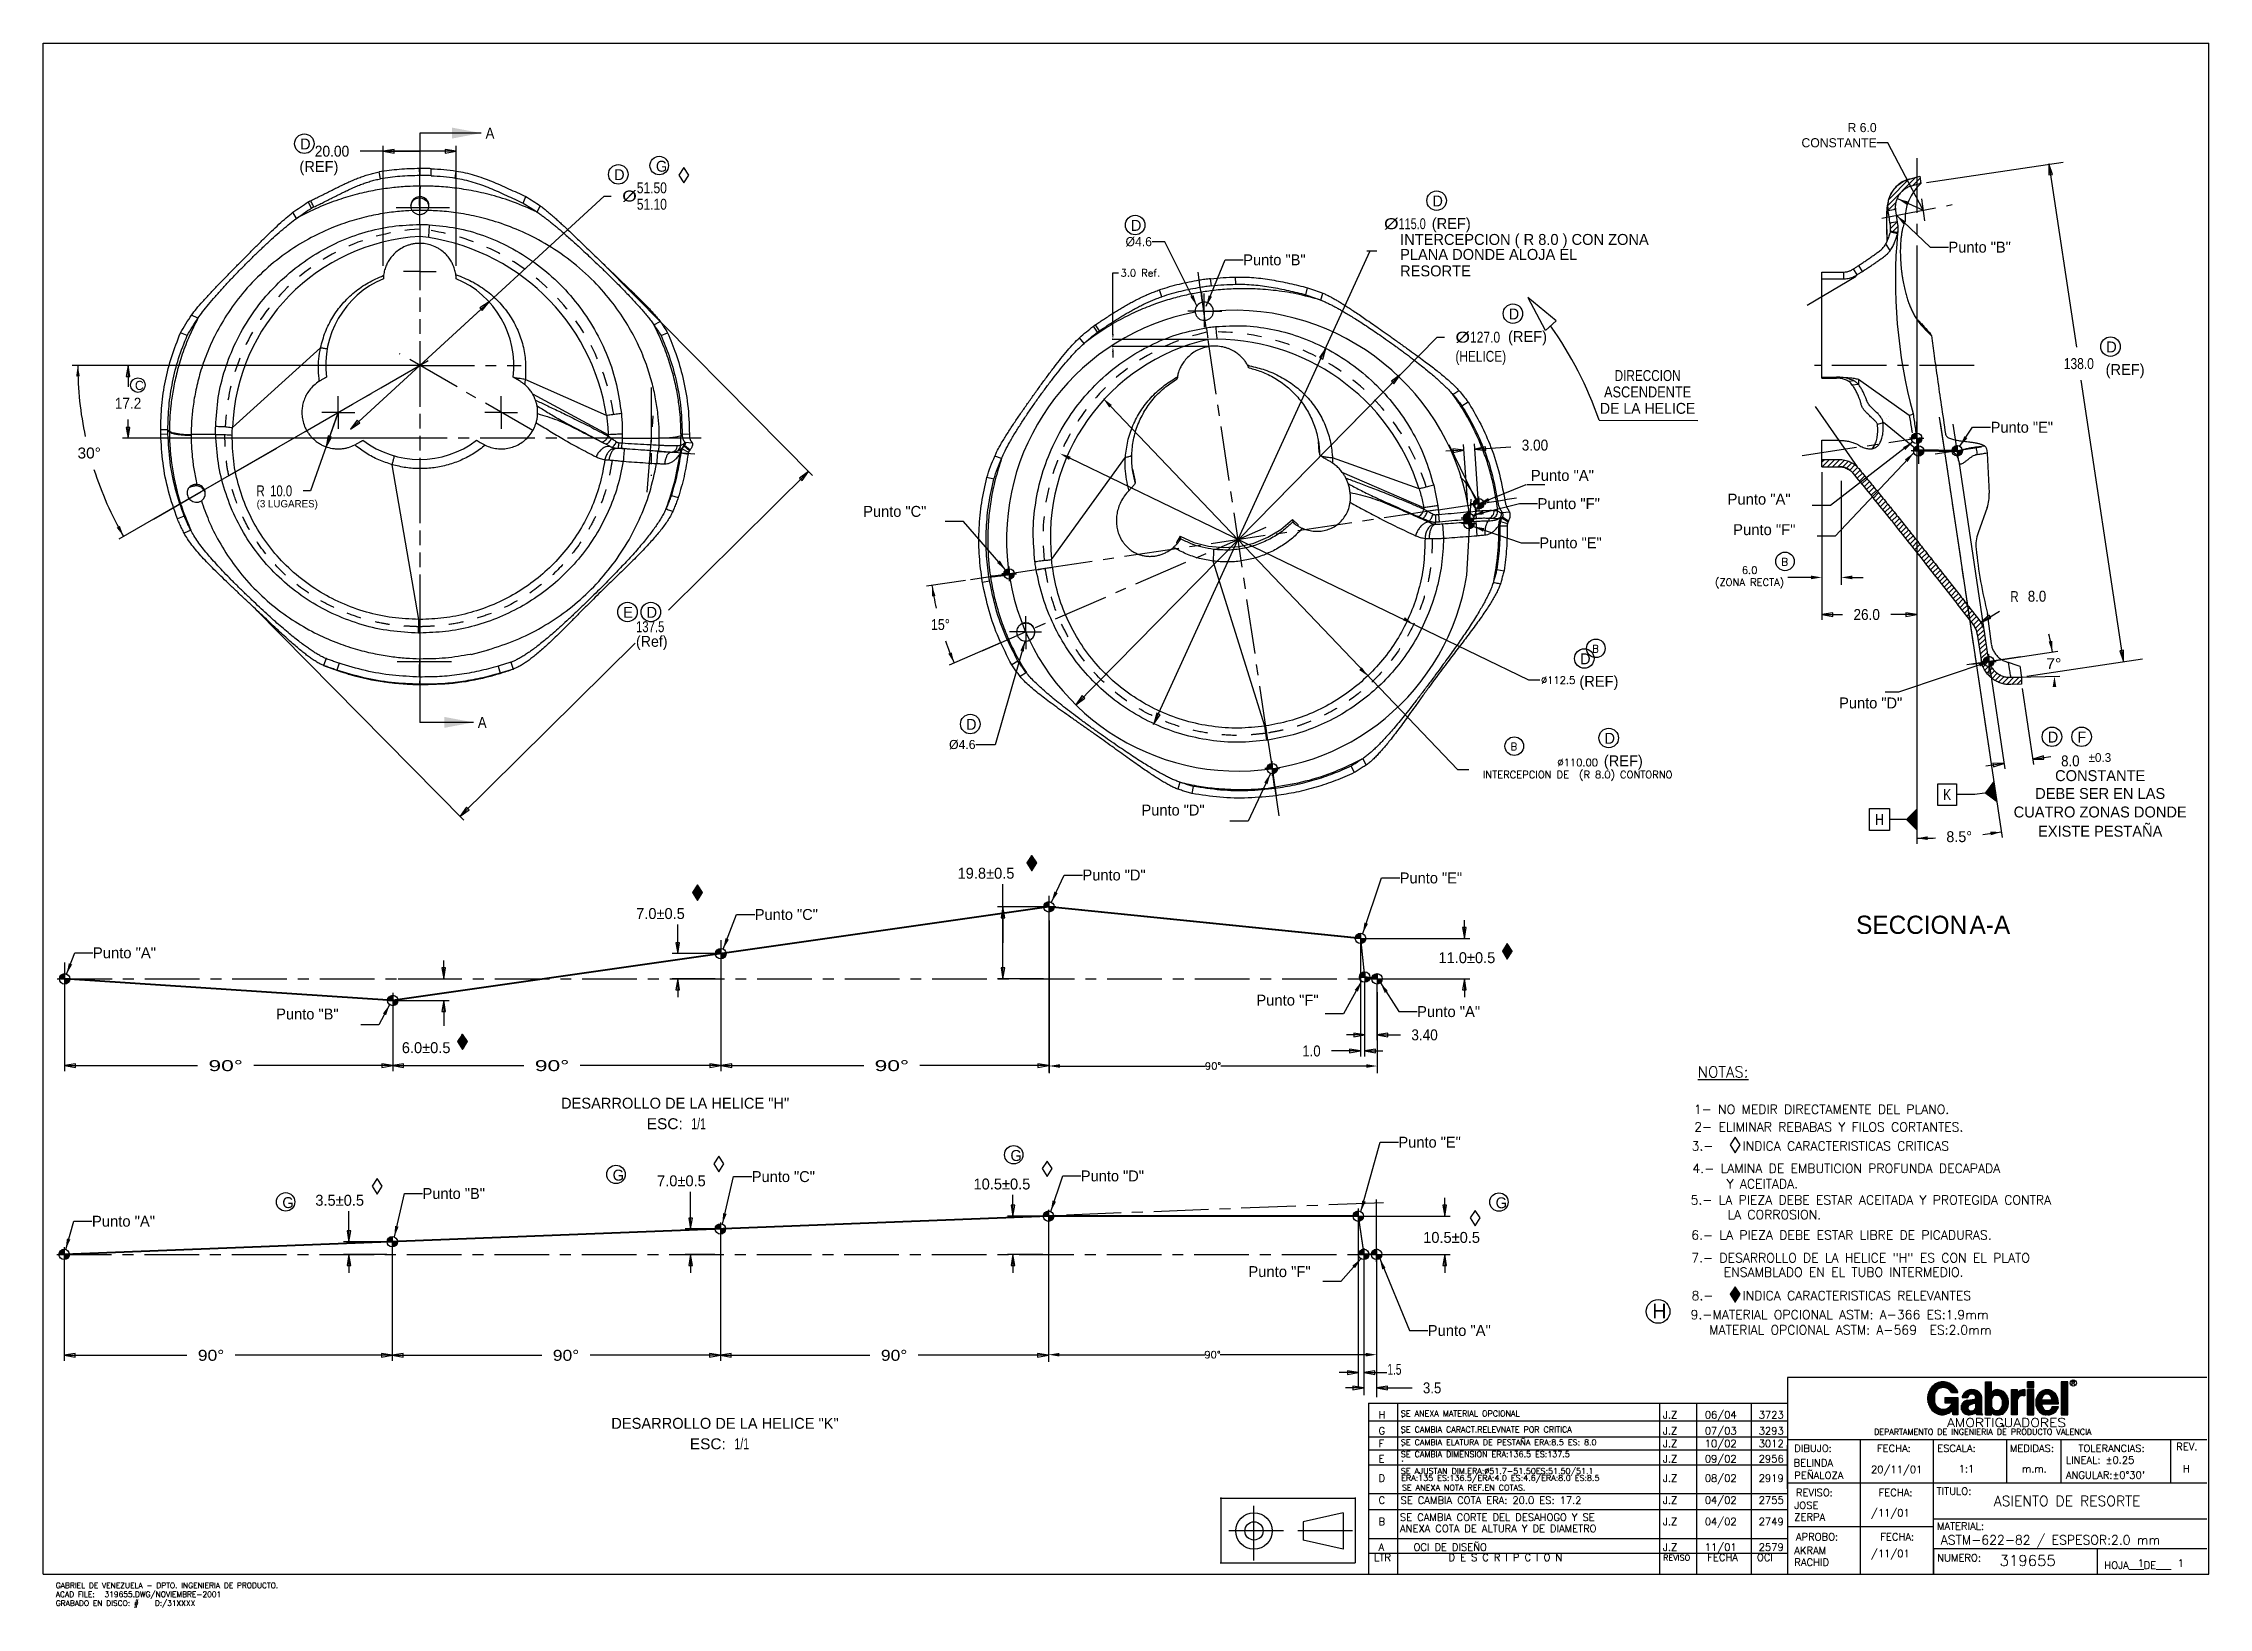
# Model space of a CAD drawing. Extents: x 0 to 594, y -9 to 420.
import ezdxf
from ezdxf.enums import TextEntityAlignment as Align

# ---------------------------------------------------------------- set-up
doc = ezdxf.new("R2010")
doc.units = 0
doc.header["$LTSCALE"] = 40
doc.header["$MEASUREMENT"] = 0
for name, pattern in [('CENTER', [0.6, 0.375, -0.075, 0.075, -0.075]), ('DOT', [0.2, 0.1, -0.1]), ('PHANTOM', [0.8, 0.45, -0.05, 0.1, -0.05, 0.1, -0.05])]:
    doc.linetypes.add(name, pattern=pattern)
doc.layers.get('0').update_dxf_attribs({"linetype": 'CONTINUOUS'})
doc.layers.get('Defpoints').update_dxf_attribs({"linetype": 'CONTINUOUS'})
doc.layers.add('DEFAULT_1', color=7, linetype='CENTER')
doc.layers.add('DEFAULT_3', color=7, linetype='PHANTOM')
doc.styles.add('ROMAND', font='romand', dxfattribs={"height": 3})
doc.styles.add('ROMANS', font='romans', dxfattribs={"height": 2})
doc.styles.add('TEXTSTYLE_0', font='txt', dxfattribs={"width": 0.8})
doc.dimstyles.get("Standard").update_dxf_attribs({"dimtxt": 2.5, "dimasz": 1.5, "dimexe": 0.18, "dimexo": 0.0625, "dimgap": 0.09, "dimtad": 0, "dimtih": 1, "dimtoh": 1, "dimlfac": 1.0065, "dimzin": 0, "dimdsep": 46, "dimtxsty": 'ROMANS', "dimcen": 1, "dimclrd": 6, "dimclre": 6, "dimclrt": 6, "dimadec": 0, "dimazin": 0, "dimtp": 0.1005, "dimtm": 0.1005, "dimtfac": 0.9, "dimtofl": 0, "dimtmove": 0, "dimatfit": 0, "dimfxl": 1, "dimtolj": 1, "dimtzin": 0, "dimarcsym": 0})

msp = doc.modelspace()

# ---------------------------------------------------------------- texts
for s, height, p in [('D', 3, (70.4275, 390.8674)), ('(REF)', 3, (70.2601, 384.6827)), ('G', 3, (168.0352, 384.7635)), ('D', 3, (156.5606, 382.4531)), ('D', 3, (381.0386, 375.2384)), ('D', 3, (298.3319, 368.5423)), ('(REF)', 3, (380.8712, 369.0537)), ('D', 3, (401.9637, 344.2311)), ('(REF)', 3, (401.7963, 338.0464)), ('D', 3, (565.8914, 335.1822)), ('(REF)', 3, (565.724, 328.9974)), ('E', 3, (159.0691, 262.3736)), ('D', 3, (165.4745, 262.3736)), ('D', 3, (421.5495, 249.6214)), ('(REF)', 3, (421.3821, 243.4366)), ('D', 3, (253.1055, 231.6317)), ('D', 3, (428.2455, 227.8076)), ('D', 3, (549.8403, 228.1438)), ('F', 3, (557.9617, 228.1438)), ('(REF)', 3, (428.0781, 221.6229)), ('%%p0.3', 2.4, (561.0312, 222.8406)), ('G', 3, (265.2924, 113.3431)), ('G', 3, (156.182, 107.9512)), ('G', 3, (65.5635, 100.4166)), ('G', 3, (398.3937, 100.365)), ('H', 4, (441.4023, 70.1502))]:
    msp.add_text(s, height=height).set_placement(p)
at = {"color": 5, "linetype": 'Continuous', "style": 'TEXTSTYLE_0'}
for s, width, p, p2 in [('A', 1.2, (121.3286, 393.8635), (123.7286, 393.8635)), ('A', 1.2, (119.2074, 232.1747), (121.6074, 232.1747)), ('ESC:  ', 0.765625, (165.5158, 122.0581), (177.7658, 122.0581)), ('1/1', 0.666667, (177.7658, 122.0581), (181.7658, 122.0581)), ('ESC:  ', 0.765625, (177.3429, 34.2207), (189.5929, 34.2207)), ('1/1', 0.666667, (189.5929, 34.2207), (193.5929, 34.2207))]:
    msp.add_text(s, height=3, dxfattribs=dict(at, width=width)).set_placement(p, p2, align=Align.FIT)
at = {"color": 0, "linetype": 'Continuous', "style": 'TEXTSTYLE_0'}
for s, width, p, p2 in [('20.00', 0.9, (74.4704, 388.8908), (83.9204, 388.8908)), ('%%c', 2, (367.7795, 368.9999), (371.7795, 368.9999)), ('115.0', 0.784211, (371.7795, 368.9999), (379.2295, 368.9999)), ('Punto "B"', 0.7125, (522.6272, 362.5722), (539.7272, 362.5722)), ('Punto "B"', 0.7125, (329.1684, 359.0862), (346.2684, 359.0862)), ('%%c', 2, (387.3717, 337.8667), (391.3717, 337.8667)), ('127.0', 0.785714, (391.3717, 337.8667), (399.6217, 337.8667)), ('(HELICE)', 0.695, (387.3717, 332.6167), (401.2717, 332.6167)), ('138.0', 0.785714, (554.2525, 330.6151), (562.5025, 330.6151)), ('DIRECCION', 0.754167, (431.0394, 327.3351), (449.1394, 327.3351)), ('17.2', 0.90625, (19.622, 319.745), (26.872, 319.745)), ('DE LA HELICE', 0.770588, (426.9894, 318.3351), (453.1894, 318.3351)), ('ASCENDENTE', 0.824138, (428.1394, 322.8351), (452.0394, 322.8351)), ('Punto "E"', 0.7125, (534.1876, 313.1464), (551.2876, 313.1464)), ('30%%d', 0.984615, (9.3882, 306.0798), (15.7882, 306.0798)), ('3.00', 0.90625, (405.5566, 308.2534), (412.8066, 308.2534)), ('Punto "A"', 0.720833, (408.0565, 299.9452), (425.3565, 299.9452)), ('R', 1.15, (58.4517, 295.6943), (60.7517, 295.6943)), ('10.0', 0.864286, (62.2116, 295.6943), (68.2616, 295.6943)), ('Punto "C"', 0.720833, (224.9263, 290.068), (242.2263, 290.068)), ('Punto "F"', 0.7125, (409.899, 292.1975), (426.999, 292.1975)), ('Punto "A"', 0.720833, (462.0208, 293.4276), (479.3208, 293.4276)), ('Punto "F"', 0.7125, (463.5456, 285.0587), (480.6456, 285.0587)), ('Punto "E"', 0.7125, (410.3862, 281.4479), (427.4862, 281.4479)), ('R', 1.15, (539.5792, 266.6979), (541.8792, 266.6979)), ('8.0', 0.918182, (544.3785, 266.7922), (549.4285, 266.7922)), ('137.5 ', 0.576667, (162.5838, 258.4213), (171.2338, 258.4213)), ('15%%d', 0.866667, (243.4766, 259.022), (248.6766, 259.022)), ('(Ref)', 0.720833, (162.5838, 254.4096), (171.2338, 254.4096)), ('7%%d', 1.05, (549.3974, 248.2774), (553.5974, 248.2774)), ('Punto "D"', 0.720833, (492.6321, 237.5043), (509.9321, 237.5043)), ('8.0', 0.918182, (553.5218, 221.6119), (558.5718, 221.6119)), ('Punto "D"', 0.720833, (301.2605, 208.1149), (318.5605, 208.1149)), ('8.5%%d', 0.88125, (522.0303, 200.8139), (529.0803, 200.8139)), ('Punto "D"', 0.720833, (285.0815, 190.2965), (302.3815, 190.2965)), ('Punto "E"', 0.7125, (372.0955, 189.4903), (389.1955, 189.4903)), ('Punto "C"', 0.720833, (195.1799, 179.4713), (212.4799, 179.4713)), ('Punto "A"', 0.720833, (13.6056, 168.9599), (30.9056, 168.9599)), ('Punto "B"', 0.7125, (63.8972, 152.16), (80.9972, 152.16)), ('Punto "F"', 0.7125, (332.7446, 155.9743), (349.8446, 155.9743)), ('Punto "A"', 0.720833, (376.8425, 152.8239), (394.1425, 152.8239)), ('3.40', 0.852941, (375.28, 146.44), (382.53, 146.44)), ('1.0', 1.122222, (345.3492, 142.0204), (350.3992, 142.0204)), ('90%%D', 1.453846, (45.3023, 137.9985), (54.7523, 137.9985)), ('90%%D', 1.453846, (134.8361, 137.9985), (144.2861, 137.9985)), ('90%%d', 1.453846, (228.0393, 137.9985), (237.4893, 137.9985)), ('Punto "E"', 0.7125, (371.7442, 116.9931), (388.8442, 116.9931)), ('Punto "C"', 0.720833, (194.3635, 107.5522), (211.6635, 107.5522)), ('Punto "D"', 0.720833, (284.6271, 107.734), (301.9271, 107.734)), ('Punto "B"', 0.7125, (104.0449, 102.9113), (121.1449, 102.9113)), ('Punto "A"', 0.720833, (13.3425, 95.3126), (30.6425, 95.3126)), ('Punto "F"', 0.7125, (330.5602, 81.4831), (347.6602, 81.4831)), ('Punto "A"', 0.720833, (379.7719, 65.3284), (397.0719, 65.3284)), ('90%%D', 1.115385, (42.3865, 58.5118), (49.6365, 58.5118)), ('90%%D', 1.115385, (139.7606, 58.5118), (147.0106, 58.5118)), ('90%%D', 1.115385, (229.7579, 58.5118), (237.0079, 58.5118)), ('1.5', 0.77, (368.7064, 54.6612), (372.5564, 54.6612)), ('3.5', 0.841667, (378.4549, 49.583), (383.5049, 49.583))]:
    msp.add_text(s, height=3, dxfattribs=dict(at, width=width)).set_placement(p, p2, align=Align.FIT)
at = {"linetype": 'Continuous', "style": 'TEXTSTYLE_0'}
for s, width, p, p2 in [('51.50', 0.785714, (162.8057, 378.8422), (171.0557, 378.8422)), ('%%c', 2, (158.8057, 376.5922), (162.8057, 376.5922)), ('51.10', 0.868421, (162.8057, 374.3422), (171.0557, 374.3422)), ('26.0', 0.852941, (496.5604, 261.7685), (503.8104, 261.7685)), ('K', 1.1, (521.1545, 212.3553), (523.3545, 212.3553)), ('H', 1.2, (502.4976, 205.5373), (504.8976, 205.5373))]:
    msp.add_text(s, height=3, dxfattribs=dict(at, width=width)).set_placement(p, p2, align=Align.FIT)
at = {"color": 0, "linetype": 'Continuous', "style": 'TEXTSTYLE_0'}
for s, height, p in [('PLANA DONDE ALOJA EL', 3, (372.1909, 360.574)), ('INTERCEPCION ( R 8.0 ) CON ZONA', 3, (372.1909, 364.6842)), ('RESORTE ', 3, (372.1909, 356.0528)), ('C', 2.5, (25.1384, 324.8792))]:
    msp.add_text(s, height=height, dxfattribs=at).set_placement(p)
for s, height, p in [('(3 LUGARES)', 2, (66.9194, 293.4328)), ('CONSTANTE', 3, (564.2347, 219.0608)), ('DEBE SER EN LAS', 3, (564.2347, 214.1769)), ('CUATRO ZONAS DONDE', 3, (564.2347, 209.0895)), ('EXISTE PESTAÑA', 3, (564.2347, 204.2056)), ('19.8%%P0.5', 3, (258.5955, 192.2839)), ('7.0%%P0.5', 3, (169.2974, 181.2248)), ('11.0%%P0.5', 3, (390.5106, 169.1117)), ('6.0%%P0.5', 3, (105.0183, 144.4215)), ('7.0%%P0.5', 3, (175.0434, 107.8914)), ('10.5%%P0.5', 3, (262.9652, 107.016)), ('3.5%%P0.5', 3, (81.2999, 102.5524)), ('10.5%%P0.5', 3, (386.3154, 92.3589))]:
    msp.add_text(s, height=height, dxfattribs=at).set_placement(p, align=Align.MIDDLE)
at = {"style": 'ROMANS'}
for s, height, p in [('B', 2, (476.7822, 276.7214)), ('B', 2, (424.9136, 252.8676)), ('B', 2, (402.5243, 226.0321)), ('1- NO MEDIR DIRECTAMENTE DEL PLANO.', 2.5, (452.7686, 126.2621)), ('2- ELIMINAR REBABAS Y FILOS CORTANTES.', 2.5, (452.875, 121.4296)), ('3.-    INDICA CARACTERISTICAS CRITICAS ', 2.5, (452.1472, 116.2035)), ('4.- LAMINA DE EMBUTICION PROFUNDA DECAPADA', 2.5, (452.3851, 110.0402)), ('Y ACEITADA.', 2.5, (461.7492, 105.804)), ('5.- LA PIEZA DEBE ESTAR ACEITADA Y PROTEGIDA CONTRA', 2.5, (451.8717, 101.4056)), ('LA CORROSION.', 2.5, (461.9871, 97.3819)), ('6.- LA PIEZA DEBE ESTAR LIBRE DE PICADURAS.', 2.5, (452.072, 91.7631)), ('7.- DESARROLLO DE LA HELICE "H" ES CON EL PLATO', 2.5, (452.072, 85.5216)), ('ENSAMBLADO EN EL TUBO INTERMEDIO.', 2.5, (460.9603, 81.5829)), ('8.-    INDICA CARACTERISTICAS RELEVANTES ', 2.5, (452.1472, 75.1592)), ('9.-MATERIAL OPCIONAL ASTM: A-366 ES:1.9mm', 2.5, (451.8856, 69.9327)), ('  MATERIAL OPCIONAL ASTM: A-569  ES:2.0mm', 2.5, (453.5474, 65.7407)), ('H', 2, (366.2804, 42.7014)), ('SE ANEXA MATERIAL OPCIONAL', 1.6, (372.3923, 43.2341)), ('.', 1.6, (372.5013, 42.9678)), ('J.Z', 2, (444.2804, 42.7014)), ('06/04', 2, (455.7619, 42.7014)), ('3723', 2, (470.5601, 42.7014)), ('G', 2, (366.2804, 38.3096)), ('F', 2, (366.2804, 34.8055)), ('SE CAMBIA CARACT.RELEVNATE POR CRITICA', 1.6, (372.3923, 38.8423)), ('SE CAMBIA ELATURA DE PESTAÑA ERA:8.5 ES: 8.0', 1.6, (372.3923, 35.3382)), ('.', 1.6, (372.5013, 38.576)), ('J.Z', 2, (444.2804, 38.3096)), ('J.Z', 2, (444.2804, 34.8055)), ('07/03', 2, (455.7619, 38.3096)), ('10/02', 2, (455.7619, 34.8055)), ('3293', 2, (470.5601, 38.3096)), ('3012', 2, (470.5601, 34.8055)), ('DEPARTAMENTO DE INGENIERIA DE PRODUCTO VALENCIA', 1.6, (502.2005, 38.2227)), ('REV.', 2, (585.0897, 33.9559)), ('E', 2, (366.2804, 30.6172)), ('SE CAMBIA DIMENSION ERA:136.5 ES:137.5', 1.6, (372.3923, 32.091)), ('.', 1.6, (372.5013, 35.0719)), ('.', 1.6, (372.5013, 30.8836)), ('J.Z', 2, (444.2804, 30.6172)), ('09/02', 2, (455.7619, 30.6172)), ('2956', 2, (470.5601, 30.6172)), ('BELINDA', 2, (480.1502, 29.5207)), ('DIBUJO:', 2, (480.3243, 33.4919)), ('20/11/01', 2, (501.3728, 27.7178)), ('FECHA:', 2, (503.0265, 33.4919)), ('ESCALA:', 2, (519.5215, 33.4919)), ('1:1', 2, (525.4255, 27.8825)), ('MEDIDAS:', 2, (539.4703, 33.4919)), ('LINEAL: %%P0.25', 2, (554.8264, 30.2814)), ('TOLERANCIAS:', 2, (558.2646, 33.4919)), ('H', 2, (586.9113, 27.8825)), ('D', 2, (366.2804, 25.2895)), ('SE AJUSTAN DIM.ERA:%%c51.7-51.50ES:51.50/51.1', 1.6, (372.3923, 27.4537)), ('ERA:135 ES:136.5/ERA:4.0 ES:4.6/ERA:8.0 ES:8.5', 1.6, (372.5013, 25.5559)), ('SE ANEXA NOTA REF.EN COTAS.', 1.6, (372.7062, 22.8963)), ('J.Z', 2, (444.2804, 25.2895)), ('08/02', 2, (455.7619, 25.2895)), ('2919', 2, (470.5601, 25.2895)), ('PEÑALOZA', 2, (480.3267, 26.0816)), ('m.m.', 2, (542.7535, 27.8825)), ("ANGULAR:%%P0%%D30'", 2, (554.8264, 26.1615)), ('C', 2, (366.2804, 19.2864)), ('SE CAMBIA COTA ERA: 20.0 ES: 17.2', 2, (372.3146, 19.2348)), ('J.Z', 2, (444.2804, 19.2864)), ('04/02', 2, (455.7619, 19.2864)), ('2755', 2, (470.5601, 19.2864)), ('JOSE', 2, (480.3267, 17.8559)), ('REVISO:', 2, (480.7823, 21.3512)), ('/11/01', 2, (501.3728, 15.7812)), ('FECHA:', 2, (503.4845, 21.3512)), ('TITULO:', 2, (519.3672, 21.7504)), ('B', 2, (366.2804, 13.3867)), ('ANEXA COTA DE ALTURA Y DE DIAMETRO', 2, (372.1589, 11.4775)), ('SE CAMBIA CORTE DEL DESAHOGO Y SE ', 2, (372.1589, 14.58)), ('J.Z', 2, (444.2804, 13.3867)), ('04/02', 2, (455.7619, 13.3867)), ('2749', 2, (470.5601, 13.3867)), ('ZERPA', 2, (480.3267, 14.6178)), ('MATERIAL:', 2, (519.4523, 12.1677)), ('A', 2, (366.2804, 6.3972)), ('OCI DE DISEÑO', 2, (375.8623, 6.3972)), ('J.Z', 2, (444.2804, 6.3972)), ('11/01', 2, (455.7619, 6.3972)), ('2579', 2, (470.5601, 6.3972)), ('AKRAM', 2, (480.3267, 5.4721)), ('APROBO:', 2, (480.7823, 9.2106)), ('/11/01', 2, (501.3728, 4.661)), ('FECHA:', 2, (503.9425, 9.2106)), ('ASTM-622-82 / ESPESOR:2.0 mm', 2.5, (520.4907, 8.1244)), ('LTR', 2, (365.0496, 3.5689)), ('D E S C R I P C I O N', 2, (385.4742, 3.5689)), ('REVISO', 1.6, (444.3411, 3.6918)), ('FECHA   OCI', 2, (456.4654, 3.5689)), ('RACHID', 2, (480.3267, 2.234)), ('NUMERO:', 2, (519.5271, 3.4805)), ('HOJA___DE___', 2, (565.3718, 1.4144)), ('1', 2, (574.4948, 1.986)), ('1', 2, (585.4883, 1.986))]:
    msp.add_text(s, height=height, dxfattribs=at).set_placement(p)
at = {"color": 5, "linetype": 'Continuous', "style": 'TEXTSTYLE_0'}
for s, height, p in [('SECCION  ', 5, (514.3688, 178.1424)), ('A-A', 5, (533.9688, 178.1424)), ('DESARROLLO DE LA HELICE "H"', 3, (173.3154, 129.1879)), ('DESARROLLO DE LA HELICE "K"', 3, (186.9969, 41.3505))]:
    msp.add_text(s, height=height, dxfattribs=at).set_placement(p, align=Align.MIDDLE)
at = {"color": 5}
for s, height, style, p in [('%%uNOTAS:', 3, 'ROMAND', (453.8477, 136.2692)), ('ASIENTO DE RESORTE', 2.8, 'ROMANS', (535.0741, 18.6437)), ('319655', 3, 'ROMANS', (536.6297, 2.2152))]:
    msp.add_text(s, height=height, dxfattribs=dict(at, style=style)).set_placement(p)
at = {"color": 7, "style": 'ROMAND', "width": 1.039462}
msp.add_text('AMORTIGUADORES', height=2.408602, dxfattribs=at).set_placement((522.2055, 40.3586), (554.8721, 40.3586), align=Align.FIT)
at = {"color": 6, "style": 'ROMANS'}
for s, p in [('ACAD FILE:', (3.4227, -6.3061)), ('GABRIEL DE VENEZUELA - DPTO. INGENIERIA DE PRODUCTO.', (3.4227, -3.8775)), ('319655.DWG/NOVIEMBRE-2001', (16.7935, -6.3118)), ('GRABADO EN DISCO: #', (3.4227, -8.7347)), ('D:/31XXXX', (30.5866, -8.7193))]:
    msp.add_text(s, height=1.5, dxfattribs=at).set_placement(p)
for s, insert, char_height, width, attachment_point in [('R 6.0\\PCONSTANTE', (502.9169, 391.4256), 2.5, 50, 9), ('^I', (28.5695, 45.4855), 1, 88.682591, 1)]:
    msp.add_mtext(s, dxfattribs=dict(insert=insert, char_height=char_height, width=width, attachment_point=attachment_point))
at = {"char_height": 2.5, "attachment_point": 9}
for s, insert in [('%%c4.6', (304.1249, 364.237)), ('%%C4.6', (255.7252, 226.2601))]:
    msp.add_mtext(s, dxfattribs=dict(at, insert=insert))

# ---------------------------------------------------------------- blocks, each defined once
blk = doc.blocks.new('*X6')
at = {"color": 0}
for p, q in [((184.5, 56.7), (184.5, 65.73)), ((184.62, 56.7), (184.62, 65.73)), ((184.75, 56.7), (184.75, 65.73)), ((184.88, 56.7), (184.88, 65.73)), ((185, 56.7), (185, 65.73)), ((185.12, 56.7), (185.12, 65.73)), ((185.25, 56.7), (185.25, 65.73)), ((185.38, 56.7), (185.38, 65.73)), ((185.5, 56.7), (185.5, 65.73)), ((185.62, 56.7), (185.62, 65.73)), ((185.75, 56.7), (185.75, 65.73)), ((185.88, 56.7), (185.88, 65.73)), ((186, 56.7), (186, 65.73)), ((186.12, 56.7), (186.12, 65.73))]:
    blk.add_line(p, q, dxfattribs=at)
blk = doc.blocks.new('*X3')
at = {"color": 0}
for p, q in [((170.88, 56.7), (170.88, 63.63)), ((171, 56.7), (171, 63.63)), ((171.12, 56.7), (171.12, 63.63)), ((171.25, 56.7), (171.25, 63.63)), ((171.38, 56.7), (171.38, 63.63)), ((171.5, 56.7), (171.5, 63.63)), ((171.62, 56.7), (171.62, 63.63)), ((171.75, 56.7), (171.75, 63.63)), ((171.88, 56.7), (171.88, 63.63)), ((172, 56.7), (172, 63.63)), ((172.12, 56.7), (172.12, 63.63)), ((172.25, 56.7), (172.25, 63.63)), ((172.38, 56.7), (172.38, 63.63)), ((172.5, 61.08), (172.5, 62.65)), ((172.62, 61.32), (172.62, 62.84)), ((172.75, 61.48), (172.75, 62.99)), ((172.88, 61.61), (172.88, 63.12)), ((173, 61.71), (173, 63.23)), ((173.12, 61.79), (173.12, 63.32)), ((173.25, 61.85), (173.25, 63.39)), ((173.38, 61.9), (173.38, 63.46)), ((173.5, 61.94), (173.5, 63.51)), ((173.62, 61.96), (173.62, 63.55)), ((173.75, 61.98), (173.75, 63.59)), ((173.88, 61.98), (173.88, 63.62)), ((174, 61.97), (174, 63.63)), ((174.12, 61.97), (174.12, 63.64)), ((174.25, 61.97), (174.25, 63.64)), ((174.38, 61.97), (174.38, 63.64))]:
    blk.add_line(p, q, dxfattribs=at)
blk = doc.blocks.new('*X4')
at = {"color": 0}
for p, q in [((175.25, 64.23), (175.25, 65.73)), ((175.38, 64.23), (175.38, 65.73)), ((175.5, 64.23), (175.5, 65.73)), ((175.62, 64.23), (175.62, 65.73)), ((175.75, 64.23), (175.75, 65.73)), ((175.88, 64.23), (175.88, 65.73)), ((176, 64.23), (176, 65.73)), ((176.12, 64.23), (176.12, 65.73)), ((176.25, 64.23), (176.25, 65.73)), ((176.38, 64.23), (176.38, 65.73)), ((176.5, 64.23), (176.5, 65.73)), ((176.62, 64.23), (176.62, 65.73)), ((176.75, 64.23), (176.75, 65.73)), ((176.88, 64.23), (176.88, 65.73)), ((175.25, 56.7), (175.25, 63.63)), ((175.38, 56.7), (175.38, 63.63)), ((175.5, 56.7), (175.5, 63.63)), ((175.62, 56.7), (175.62, 63.63)), ((175.75, 56.7), (175.75, 63.63)), ((175.88, 56.7), (175.88, 63.63)), ((176, 56.7), (176, 63.63)), ((176.12, 56.7), (176.12, 63.63)), ((176.25, 56.7), (176.25, 63.63)), ((176.38, 56.7), (176.38, 63.63)), ((176.5, 56.7), (176.5, 63.63)), ((176.62, 56.7), (176.62, 63.63)), ((176.75, 56.7), (176.75, 63.63)), ((176.88, 56.7), (176.88, 63.63))]:
    blk.add_line(p, q, dxfattribs=at)
blk = doc.blocks.new('*X2')
at = {"color": 0}
for p, q in [((163.75, 56.7), (163.75, 65.73)), ((163.88, 56.7), (163.88, 65.73)), ((164, 56.7), (164, 65.73)), ((164.12, 56.7), (164.12, 65.73)), ((164.25, 56.7), (164.25, 65.73)), ((164.38, 56.7), (164.38, 65.73)), ((164.5, 56.7), (164.5, 65.73)), ((164.62, 56.7), (164.62, 65.73)), ((164.75, 56.7), (164.75, 65.73)), ((164.88, 56.7), (164.88, 65.73)), ((165, 56.7), (165, 65.73)), ((165.12, 56.7), (165.12, 65.73)), ((165.25, 56.7), (165.25, 65.73)), ((165.38, 61.18), (165.38, 62.93)), ((165.5, 61.46), (165.5, 63.04)), ((165.62, 61.64), (165.62, 63.15)), ((165.75, 61.78), (165.75, 63.24)), ((165.88, 61.88), (165.88, 63.33)), ((166, 61.96), (166, 63.41)), ((166.12, 62.02), (166.12, 63.47)), ((166.25, 62.07), (166.25, 63.52)), ((166.38, 62.11), (166.38, 63.56)), ((166.5, 62.12), (166.5, 63.59)), ((166.62, 62.12), (166.62, 63.61)), ((166.75, 62.12), (166.75, 63.63)), ((166.88, 62.12), (166.88, 63.63)), ((167, 62.12), (167, 63.62)), ((167.12, 62.12), (167.12, 63.61)), ((167.25, 62.08), (167.25, 63.59)), ((167.38, 62.01), (167.38, 63.56)), ((167.5, 61.93), (167.5, 63.53)), ((167.62, 61.84), (167.62, 63.5)), ((167.75, 61.73), (167.75, 63.46)), ((167.88, 61.6), (167.88, 63.42)), ((168, 61.45), (168, 63.38)), ((168.12, 61.26), (168.12, 63.33)), ((168.25, 61), (168.25, 63.28)), ((168.38, 60.58), (168.38, 63.22)), ((168.38, 56.96), (168.38, 59.45)), ((168.5, 57.03), (168.5, 63.14)), ((168.62, 57.12), (168.62, 63.06)), ((168.75, 57.21), (168.75, 62.96)), ((168.88, 57.32), (168.88, 62.86)), ((169, 57.44), (169, 62.74)), ((169.12, 57.57), (169.12, 62.6)), ((169.25, 57.73), (169.25, 62.44)), ((169.38, 57.91), (169.38, 62.27)), ((169.5, 58.12), (169.5, 62.06)), ((169.62, 58.37), (169.62, 61.81)), ((169.75, 58.68), (169.75, 61.5)), ((169.88, 59.13), (169.88, 61.05)), ((165.38, 57.37), (165.38, 58.9)), ((165.5, 57.21), (165.5, 58.64)), ((165.62, 57.07), (165.62, 58.45)), ((165.75, 56.94), (165.75, 58.3)), ((165.88, 56.88), (165.88, 58.18)), ((166, 56.83), (166, 58.08)), ((166.12, 56.78), (166.12, 57.99)), ((166.25, 56.75), (166.25, 57.92)), ((166.38, 56.73), (166.38, 57.86)), ((166.5, 56.71), (166.5, 57.84)), ((166.62, 56.7), (166.62, 57.84)), ((166.75, 56.7), (166.75, 57.84)), ((166.88, 56.7), (166.88, 57.84)), ((167, 56.71), (167, 57.84)), ((167.12, 56.71), (167.12, 57.84)), ((167.25, 56.72), (167.25, 57.89)), ((167.38, 56.74), (167.38, 57.97)), ((167.5, 56.75), (167.5, 58.05)), ((167.62, 56.77), (167.62, 58.15)), ((167.75, 56.8), (167.75, 58.27)), ((167.88, 56.82), (167.88, 58.41)), ((168, 56.85), (168, 58.57)), ((168.12, 56.88), (168.12, 58.77)), ((168.25, 56.91), (168.25, 59.03))]:
    blk.add_line(p, q, dxfattribs=at)
blk = doc.blocks.new('*X0')
at = {"color": 0}
for p, q in [((150.25, 63.35), (150.25, 65.36)), ((150.38, 63.48), (150.38, 65.42)), ((150.5, 63.6), (150.5, 65.48)), ((150.62, 63.7), (150.62, 65.53)), ((150.75, 63.79), (150.75, 65.57)), ((150.88, 63.86), (150.88, 65.6)), ((151, 63.93), (151, 65.64)), ((151.12, 63.99), (151.12, 65.66)), ((151.25, 64.04), (151.25, 65.69)), ((151.38, 64.08), (151.38, 65.71)), ((151.5, 64.12), (151.5, 65.72)), ((151.62, 64.15), (151.62, 65.73)), ((151.75, 64.17), (151.75, 65.73)), ((151.88, 64.18), (151.88, 65.73)), ((152, 64.19), (152, 65.73)), ((152.12, 64.2), (152.12, 65.73)), ((152.25, 64.19), (152.25, 65.73)), ((152.38, 64.18), (152.38, 65.73)), ((152.5, 64.17), (152.5, 65.72)), ((152.62, 64.14), (152.62, 65.71)), ((152.75, 64.11), (152.75, 65.69)), ((152.88, 64.08), (152.88, 65.67)), ((153, 64.04), (153, 65.64)), ((153.12, 63.98), (153.12, 65.61)), ((153.25, 63.92), (153.25, 65.57)), ((153.38, 63.86), (153.38, 65.53)), ((153.5, 63.78), (153.5, 65.48)), ((153.62, 63.69), (153.62, 65.42)), ((153.75, 63.59), (153.75, 65.36)), ((147.88, 60.72), (147.88, 61.71)), ((148, 59.99), (148, 62.44)), ((148.12, 59.56), (148.12, 62.87)), ((148.25, 59.23), (148.25, 63.2)), ((148.38, 58.96), (148.38, 63.47)), ((148.5, 58.73), (148.5, 63.7)), ((148.62, 58.53), (148.62, 63.9)), ((148.75, 58.35), (148.75, 64.08)), ((148.88, 58.19), (148.88, 64.25)), ((149, 58.04), (149, 64.4)), ((149.12, 57.9), (149.12, 64.53)), ((149.25, 57.77), (149.25, 64.66)), ((149.38, 57.66), (149.38, 64.78)), ((149.5, 57.55), (149.5, 64.88)), ((149.62, 57.45), (149.62, 64.98)), ((149.75, 62.49), (149.75, 65.07)), ((149.75, 57.36), (149.75, 59.96)), ((149.88, 62.79), (149.88, 65.15)), ((149.88, 57.28), (149.88, 59.66)), ((150, 63.02), (150, 65.23)), ((150, 57.2), (150, 59.43)), ((150.12, 63.2), (150.12, 65.3)), ((152.62, 60.01), (152.62, 61.46)), ((152.75, 60.01), (152.75, 61.46)), ((152.88, 60.01), (152.88, 61.46)), ((153, 60.01), (153, 61.46)), ((153.12, 60.01), (153.12, 61.46)), ((153.25, 60.01), (153.25, 61.46)), ((153.38, 60.01), (153.38, 61.46)), ((153.5, 60.01), (153.5, 61.46)), ((153.62, 60.01), (153.62, 61.46)), ((153.75, 60.01), (153.75, 61.46)), ((153.88, 63.47), (153.88, 65.3)), ((153.88, 60.01), (153.88, 61.46)), ((154, 63.34), (154, 65.23)), ((154, 60.01), (154, 61.46)), ((154.12, 63.19), (154.12, 65.16)), ((154.12, 60.01), (154.12, 61.46)), ((154.25, 63), (154.25, 65.09)), ((154.25, 60.01), (154.25, 61.46)), ((154.38, 62.87), (154.38, 65.01)), ((154.38, 60.01), (154.38, 61.46)), ((154.38, 57.78), (154.38, 59.58)), ((154.5, 62.87), (154.5, 64.92)), ((154.5, 60.01), (154.5, 61.46)), ((154.5, 57.85), (154.5, 59.85)), ((154.62, 62.87), (154.62, 64.83)), ((154.62, 57.34), (154.62, 61.46)), ((154.75, 62.87), (154.75, 64.74)), ((154.75, 56.81), (154.75, 61.46)), ((154.88, 62.87), (154.88, 64.64)), ((154.88, 56.7), (154.88, 61.46)), ((155, 62.87), (155, 64.54)), ((155, 56.7), (155, 61.46)), ((155.12, 62.87), (155.12, 64.43)), ((155.12, 56.7), (155.12, 61.46)), ((155.25, 62.87), (155.25, 64.32)), ((155.25, 56.7), (155.25, 61.46)), ((155.38, 62.87), (155.38, 64.2)), ((155.38, 56.7), (155.38, 61.46)), ((155.5, 62.87), (155.5, 64.06)), ((155.5, 56.7), (155.5, 61.46)), ((155.62, 62.87), (155.62, 63.91)), ((155.62, 56.7), (155.62, 61.46)), ((155.75, 62.87), (155.75, 63.72)), ((155.75, 56.7), (155.75, 61.46)), ((155.88, 62.87), (155.88, 63.51)), ((155.88, 56.7), (155.88, 61.46)), ((156, 62.87), (156, 63.24)), ((156, 56.7), (156, 61.46)), ((156.12, 62.87), (156.12, 62.89)), ((156.12, 56.7), (156.12, 61.46)), ((150.12, 57.13), (150.12, 59.25)), ((150.25, 57.07), (150.25, 59.1)), ((150.38, 57.01), (150.38, 58.96)), ((150.5, 56.96), (150.5, 58.85)), ((150.62, 56.91), (150.62, 58.75)), ((150.75, 56.87), (150.75, 58.66)), ((150.88, 56.83), (150.88, 58.58)), ((151, 56.8), (151, 58.52)), ((151.12, 56.77), (151.12, 58.46)), ((151.25, 56.75), (151.25, 58.41)), ((151.38, 56.73), (151.38, 58.36)), ((151.5, 56.71), (151.5, 58.33)), ((151.62, 56.71), (151.62, 58.3)), ((151.75, 56.7), (151.75, 58.27)), ((151.88, 56.7), (151.88, 58.26)), ((152, 56.71), (152, 58.25)), ((152.12, 56.71), (152.12, 58.24)), ((152.25, 56.73), (152.25, 58.24)), ((152.38, 56.75), (152.38, 58.25)), ((152.5, 56.77), (152.5, 58.27)), ((152.62, 56.8), (152.62, 58.29)), ((152.75, 56.83), (152.75, 58.32)), ((152.88, 56.87), (152.88, 58.35)), ((153, 56.91), (153, 58.39)), ((153.12, 56.96), (153.12, 58.44)), ((153.25, 57.01), (153.25, 58.5)), ((153.38, 57.07), (153.38, 58.56)), ((153.5, 57.14), (153.5, 58.64)), ((153.62, 57.21), (153.62, 58.72)), ((153.75, 57.28), (153.75, 58.82)), ((153.88, 57.37), (153.88, 58.93)), ((154, 57.46), (154, 59.05)), ((154.12, 57.56), (154.12, 59.2)), ((154.25, 57.66), (154.25, 59.37))]:
    blk.add_line(p, q, dxfattribs=at)
blk = doc.blocks.new('*X1')
at = {"color": 0}
for p, q in [((157.25, 57.81), (157.25, 59.65)), ((157.38, 61.46), (157.38, 61.84)), ((157.38, 57.6), (157.38, 59.86)), ((157.5, 61.46), (157.5, 62.12)), ((157.5, 57.43), (157.5, 60.03)), ((157.62, 61.46), (157.62, 62.36)), ((157.62, 57.3), (157.62, 60.17)), ((157.75, 61.46), (157.75, 62.56)), ((157.75, 57.18), (157.75, 60.28)), ((157.88, 61.46), (157.88, 62.73)), ((157.88, 57.08), (157.88, 60.38)), ((158, 61.46), (158, 62.86)), ((158, 57), (158, 60.46)), ((158.12, 61.46), (158.12, 62.98)), ((158.12, 56.93), (158.12, 60.54)), ((158.25, 61.46), (158.25, 63.09)), ((158.25, 56.87), (158.25, 60.6)), ((158.38, 61.46), (158.38, 63.18)), ((158.38, 56.82), (158.38, 60.65)), ((158.5, 61.46), (158.5, 63.26)), ((158.5, 56.78), (158.5, 60.69)), ((158.62, 61.46), (158.62, 63.33)), ((158.62, 56.75), (158.62, 60.72)), ((158.75, 61.46), (158.75, 63.39)), ((158.75, 56.72), (158.75, 60.74)), ((158.88, 61.59), (158.88, 63.44)), ((158.88, 58.88), (158.88, 60.76)), ((159, 61.94), (159, 63.48)), ((159, 59.13), (159, 60.78)), ((159.12, 62.09), (159.12, 63.51)), ((159.12, 59.26), (159.12, 60.8)), ((159.25, 62.18), (159.25, 63.55)), ((159.25, 59.36), (159.25, 60.82)), ((159.38, 62.26), (159.38, 63.57)), ((159.38, 59.43), (159.38, 60.84)), ((159.5, 62.34), (159.5, 63.59)), ((159.5, 59.47), (159.5, 60.86)), ((159.62, 62.39), (159.62, 63.61)), ((159.62, 59.52), (159.62, 60.87)), ((159.75, 62.41), (159.75, 63.62)), ((159.75, 59.56), (159.75, 60.89)), ((159.88, 62.42), (159.88, 63.63)), ((159.88, 59.61), (159.88, 60.91)), ((160, 62.42), (160, 63.62)), ((160, 59.65), (160, 60.93)), ((160.12, 62.41), (160.12, 63.62)), ((160.12, 59.7), (160.12, 60.95)), ((160.25, 62.39), (160.25, 63.61)), ((160.25, 59.74), (160.25, 60.97)), ((160.38, 62.35), (160.38, 63.59)), ((160.38, 59.79), (160.38, 60.99)), ((160.5, 62.28), (160.5, 63.57)), ((160.5, 59.83), (160.5, 61.01)), ((160.62, 62.19), (160.62, 63.55)), ((160.62, 59.88), (160.62, 61.03)), ((160.75, 62.11), (160.75, 63.52)), ((160.75, 59.94), (160.75, 61.05)), ((160.88, 62), (160.88, 63.49)), ((160.88, 60.06), (160.88, 61.12)), ((161, 61.75), (161, 63.46)), ((161, 60.09), (161, 61.45)), ((161.12, 57), (161.12, 63.41)), ((161.25, 56.8), (161.25, 63.36)), ((161.38, 56.7), (161.38, 63.3)), ((161.5, 56.7), (161.5, 63.24)), ((161.62, 56.7), (161.62, 63.16)), ((161.75, 56.7), (161.75, 63.08)), ((161.88, 56.7), (161.88, 63)), ((162, 56.7), (162, 62.88)), ((162.12, 56.7), (162.12, 62.75)), ((162.25, 56.7), (162.25, 62.6)), ((162.38, 56.7), (162.38, 62.42)), ((162.5, 56.7), (162.5, 62.19)), ((157.12, 58.12), (157.12, 59.35)), ((158.88, 56.71), (158.88, 58.31)), ((159, 56.7), (159, 58.11)), ((159.12, 56.7), (159.12, 58.01)), ((159.25, 56.71), (159.25, 57.92)), ((159.38, 56.72), (159.38, 57.86)), ((159.5, 56.73), (159.5, 57.82)), ((159.62, 56.74), (159.62, 57.79)), ((159.75, 56.76), (159.75, 57.77)), ((159.88, 56.78), (159.88, 57.77)), ((160, 56.82), (160, 57.78)), ((160.12, 56.86), (160.12, 57.8)), ((160.25, 56.9), (160.25, 57.84)), ((160.38, 56.96), (160.38, 57.9)), ((160.5, 57.02), (160.5, 57.97)), ((160.62, 57.09), (160.62, 58.07)), ((160.75, 57.18), (160.75, 58.2)), ((160.88, 57.27), (160.88, 58.38)), ((161, 57.38), (161, 58.73)), ((162.62, 56.7), (162.62, 57.13)), ((162.75, 56.7), (162.75, 56.86)), ((162.88, 56.7), (162.88, 56.72))]:
    blk.add_line(p, q, dxfattribs=at)
blk = doc.blocks.new('*X5')
at = {"color": 0}
for p, q in [((177.62, 59.12), (177.62, 61.06)), ((177.75, 58.71), (177.75, 61.47)), ((177.88, 58.41), (177.88, 61.77)), ((178, 58.17), (178, 62)), ((178.12, 57.97), (178.12, 62.2)), ((178.25, 57.8), (178.25, 62.38)), ((178.38, 57.64), (178.38, 62.53)), ((178.5, 57.51), (178.5, 62.67)), ((178.62, 57.39), (178.62, 62.78)), ((178.75, 57.28), (178.75, 62.89)), ((178.88, 57.19), (178.88, 62.99)), ((179, 57.11), (179, 63.07)), ((179.12, 60.95), (179.12, 63.15)), ((179.12, 59.71), (179.12, 60.77)), ((179.25, 61.39), (179.25, 63.21)), ((179.25, 59.71), (179.25, 60.77)), ((179.38, 61.74), (179.38, 63.28)), ((179.38, 59.71), (179.38, 60.77)), ((179.5, 61.93), (179.5, 63.35)), ((179.5, 59.71), (179.5, 60.77)), ((179.62, 62.07), (179.62, 63.41)), ((179.62, 59.71), (179.62, 60.77)), ((179.75, 62.17), (179.75, 63.45)), ((179.75, 59.71), (179.75, 60.77)), ((179.88, 62.25), (179.88, 63.5)), ((179.88, 59.71), (179.88, 60.77)), ((180, 62.32), (180, 63.53)), ((180, 59.71), (180, 60.77)), ((180.12, 62.36), (180.12, 63.56)), ((180.12, 59.71), (180.12, 60.77)), ((180.25, 62.39), (180.25, 63.58)), ((180.25, 59.71), (180.25, 60.77)), ((180.38, 62.41), (180.38, 63.59)), ((180.38, 59.71), (180.38, 60.77)), ((180.5, 62.42), (180.5, 63.6)), ((180.5, 59.71), (180.5, 60.77)), ((180.62, 62.42), (180.62, 63.61)), ((180.62, 59.71), (180.62, 60.77)), ((180.75, 62.4), (180.75, 63.6)), ((180.75, 59.71), (180.75, 60.77)), ((180.88, 62.37), (180.88, 63.59)), ((180.88, 59.71), (180.88, 60.77)), ((181, 62.32), (181, 63.58)), ((181, 59.71), (181, 60.77)), ((181.12, 62.26), (181.12, 63.55)), ((181.12, 59.71), (181.12, 60.77)), ((181.25, 62.19), (181.25, 63.52)), ((181.25, 59.71), (181.25, 60.77)), ((181.38, 62.09), (181.38, 63.48)), ((181.38, 59.71), (181.38, 60.77)), ((181.5, 61.95), (181.5, 63.42)), ((181.5, 59.71), (181.5, 60.77)), ((181.62, 61.77), (181.62, 63.35)), ((181.62, 59.71), (181.62, 60.77)), ((181.75, 61.47), (181.75, 63.28)), ((181.75, 59.71), (181.75, 60.77)), ((181.88, 60.99), (181.88, 63.21)), ((181.88, 59.71), (181.88, 60.77)), ((182, 59.71), (182, 63.13)), ((182.12, 59.71), (182.12, 63.05)), ((182.25, 59.71), (182.25, 62.97)), ((182.38, 59.71), (182.38, 62.88)), ((182.5, 59.71), (182.5, 62.78)), ((182.62, 59.71), (182.62, 62.68)), ((182.75, 59.71), (182.75, 62.58)), ((182.88, 59.71), (182.88, 62.46)), ((183, 59.71), (183, 62.3)), ((183.12, 59.71), (183.12, 62.11)), ((183.25, 59.71), (183.25, 61.88)), ((183.38, 59.71), (183.38, 61.61)), ((183.5, 59.71), (183.5, 61.25)), ((183.62, 59.71), (183.62, 60.69)), ((179.12, 57.03), (179.12, 59.35)), ((179.25, 56.96), (179.25, 58.96)), ((179.38, 56.9), (179.38, 58.7)), ((179.5, 56.85), (179.5, 58.5)), ((179.62, 56.81), (179.62, 58.34)), ((179.75, 56.77), (179.75, 58.2)), ((179.88, 56.74), (179.88, 58.08)), ((180, 56.72), (180, 57.99)), ((180.12, 56.71), (180.12, 57.93)), ((180.25, 56.7), (180.25, 57.91)), ((180.38, 56.7), (180.38, 57.9)), ((180.5, 56.7), (180.5, 57.9)), ((180.62, 56.7), (180.62, 57.9)), ((180.75, 56.7), (180.75, 57.9)), ((180.88, 56.7), (180.88, 57.9)), ((181, 56.71), (181, 57.91)), ((181.12, 56.72), (181.12, 57.93)), ((181.25, 56.74), (181.25, 57.97)), ((181.38, 56.76), (181.38, 58.03)), ((181.5, 56.79), (181.5, 58.11)), ((181.62, 56.82), (181.62, 58.21)), ((181.75, 56.86), (181.75, 58.37)), ((181.88, 56.91), (181.88, 58.61)), ((182, 56.96), (182, 58.97)), ((182.12, 57.02), (182.12, 58.97)), ((182.25, 57.09), (182.25, 58.97)), ((182.38, 57.16), (182.38, 58.97)), ((182.5, 57.25), (182.5, 58.97)), ((182.62, 57.34), (182.62, 58.97)), ((182.75, 57.45), (182.75, 58.97)), ((182.88, 57.56), (182.88, 58.97)), ((183, 57.69), (183, 58.97)), ((183.12, 57.84), (183.12, 58.97)), ((183.25, 58.01), (183.25, 58.97)), ((183.38, 58.21), (183.38, 58.97)), ((183.5, 58.45), (183.5, 58.97)), ((183.62, 58.78), (183.62, 58.97))]:
    blk.add_line(p, q, dxfattribs=at)
blk = doc.blocks.new('*D7')
at = {"color": 6, "lineweight": -2}
for p, q in [((275.73, 94.48), (275.73, 58.19)), ((365.73, 84), (365.73, 58.19)), ((278.73, 60.19), (318.64, 60.19)), ((362.73, 60.19), (322.82, 60.19))]:
    blk.add_line(p, q, dxfattribs=at)
at = {"color": 6}
for points in [[(278.73, 60.69), (278.73, 59.69), (275.73, 60.19)], [(362.73, 60.69), (362.73, 59.69), (365.73, 60.19)]]:
    blk.add_solid(points, dxfattribs=at)
at = {"layer": 'Defpoints', "color": 0}
for p in [(275.73, 98.19), (365.73, 87.71), (365.73, 60.19)]:
    blk.add_point(p, dxfattribs=at)
at = {"color": 6, "insert": (320.73, 60.19), "char_height": 2, "attachment_point": 5, "style": 'ROMANS'}
blk.add_mtext('\\A1;90°', dxfattribs=at)
blk = doc.blocks.new('*D8')
at = {"color": 6, "lineweight": -2}
for p, q in [((275.88, 179.35), (275.88, 137.39)), ((365.89, 159.61), (365.89, 137.39)), ((278.88, 139.39), (318.79, 139.39)), ((362.89, 139.39), (322.97, 139.39))]:
    blk.add_line(p, q, dxfattribs=at)
at = {"color": 6}
for points in [[(278.88, 139.89), (278.88, 138.89), (275.88, 139.39)], [(362.89, 139.89), (362.89, 138.89), (365.89, 139.39)]]:
    blk.add_solid(points, dxfattribs=at)
at = {"layer": 'Defpoints', "color": 0}
for p in [(275.88, 183.06), (365.89, 163.32), (365.89, 139.39)]:
    blk.add_point(p, dxfattribs=at)
at = {"color": 6, "insert": (320.88, 139.39), "char_height": 2, "attachment_point": 5, "style": 'ROMANS'}
blk.add_mtext('\\A1;90°', dxfattribs=at)
blk = doc.blocks.new('*D11')
at = {"color": 6, "lineweight": -2}
for p, q in [((487.9, 300.11), (487.9, 271.45)), ((493.21, 299.97), (493.21, 271.45)), ((484.9, 273.45), (478.53, 273.45)), ((496.21, 273.45), (499.21, 273.45))]:
    blk.add_line(p, q, dxfattribs=at)
at = {"color": 6}
for points in [[(484.9, 273.95), (484.9, 272.95), (487.9, 273.45)], [(496.21, 273.95), (496.21, 272.95), (493.21, 273.45)]]:
    blk.add_solid(points, dxfattribs=at)
at = {"layer": 'Defpoints', "color": 0}
for p in [(487.9, 303.82), (493.21, 303.68), (493.21, 273.45)]:
    blk.add_point(p, dxfattribs=at)
at = {"color": 6, "insert": (468.06, 273.45), "char_height": 2, "attachment_point": 5, "style": 'ROMANS'}
blk.add_mtext('\\A1;6.0\\P(ZONA RECTA)', dxfattribs=at)
blk = doc.blocks.new('*D12')
at = {"color": 6, "lineweight": -2}
for p, q in [((388.05, 220.68), (292.78, 320.42)), ((391.05, 220.68), (388.05, 220.68))]:
    blk.add_line(p, q, dxfattribs=at)
at = {"color": 6}
blk.add_solid([(293.14, 320.76), (292.41, 320.07), (290.7, 322.59)], dxfattribs=at)
at = {"layer": 'Defpoints', "color": 0}
for p in [(290.7, 322.59), (367.57, 242.11)]:
    blk.add_point(p, dxfattribs=at)
at = {"color": 6, "insert": (420.9, 220.68), "char_height": 2, "attachment_point": 5, "style": 'ROMANS'}
blk.add_mtext('\\A1;%%c110.00\\PINTERCEPCION DE  (R 8.0) CONTORNO', dxfattribs=at)
blk = doc.blocks.new('*D13')
at = {"color": 6, "lineweight": -2}
for p, q in [((407.54, 245.27), (281.59, 306.14)), ((410.54, 245.27), (407.54, 245.27))]:
    blk.add_line(p, q, dxfattribs=at)
at = {"color": 6}
blk.add_solid([(281.81, 306.59), (281.38, 305.69), (278.89, 307.45)], dxfattribs=at)
at = {"layer": 'Defpoints', "color": 0}
for p in [(278.89, 307.45), (382.69, 257.28)]:
    blk.add_point(p, dxfattribs=at)
at = {"color": 6, "insert": (415.54, 245.27), "char_height": 2, "attachment_point": 5, "style": 'ROMANS'}
blk.add_mtext('\\A1;%%c112.5', dxfattribs=at)
blk = doc.blocks.new('*D14')
at = {"color": 6, "lineweight": -2}
for p, q in [((293.41, 340.27), (293.41, 356.99)), ((293.41, 356.99), (294.91, 356.99)), ((319.45, 338.77), (293.23, 338.77)), ((319.74, 336.81), (293.23, 336.81)), ((293.41, 335.31), (293.41, 333.81))]:
    blk.add_line(p, q, dxfattribs=at)
at = {"color": 6}
for points in [[(293.16, 340.27), (293.66, 340.27), (293.41, 338.77)], [(293.16, 335.31), (293.66, 335.31), (293.41, 336.81)]]:
    blk.add_solid(points, dxfattribs=at)
at = {"layer": 'Defpoints', "color": 0}
for p in [(293.41, 338.77), (319.51, 338.77), (319.8, 336.81)]:
    blk.add_point(p, dxfattribs=at)
at = {"color": 6, "insert": (300.95, 356.99), "char_height": 2, "attachment_point": 5, "style": 'ROMANS'}
blk.add_mtext('\\A1;3.0 Ref.', dxfattribs=at)

# ---------------------------------------------------------------- dimensions: what is measured, and where the dimension line sits
dim = msp.add_linear_dim(base=(293.4067, 338.7733), p1=(319.8033, 336.8137), p2=(319.5104, 338.7733), angle=90, text='3.0 Ref.', dimstyle='Standard')
dim.commit()
dim.dimension.update_dxf_attribs({"geometry": '*D14', "text_midpoint": (300.9491, 356.9923), "dimtype": 160})
for p1, p2, text, picture, middle in [((367.5733, 242.1135), (290.704, 322.5876), '%%c110.00\\PINTERCEPCION DE  (R 8.0) CONTORNO', '*D12', (388.0497, 220.6768)), ((382.6923, 257.2789), (278.8935, 307.4495), '%%c112.5', '*D13', (407.5443, 245.2668))]:
    dim = msp.add_diameter_dim_2p(p1=p1, p2=p2, text=text, dimstyle='Standard', override={"dimtxt": 2.5, "dimasz": 3, "dimexe": 2, "dimexo": 3.7125, "dimcen": 5.346, "dimclrd": 6, "dimclre": 6, "dimtol": 0, "dimtp": 0, "dimtm": 0, "dimtfac": 1, "dimtmove": 1, "dimatfit": 3})
    dim.commit()
    dim.dimension.update_dxf_attribs({"geometry": picture, "text_midpoint": middle, "dimtype": 163})
dim = msp.add_linear_dim(base=(493.2098, 273.4496), p1=(487.8976, 303.8198), p2=(493.2098, 303.6789), text='6.0\\P(ZONA RECTA)', dimstyle='Standard', override={"dimtxt": 2.5, "dimasz": 3, "dimexe": 2, "dimexo": 3.7125, "dimcen": 5.346, "dimclrd": 6, "dimclre": 6, "dimtol": 0, "dimtp": 0, "dimtm": 0, "dimtfac": 1, "dimatfit": 3})
dim.commit()
dim.dimension.update_dxf_attribs({"geometry": '*D11', "text_midpoint": (468.0576, 273.4496), "dimtype": 160})
for base, p1, p2, picture, middle in [((365.8866, 139.3945), (275.8762, 183.0598), (365.8866, 163.3209), '*D8', (320.8814, 139.3945)), ((365.7337, 60.1915), (275.7287, 98.1917), (365.7337, 87.7132), '*D7', (320.7312, 60.1915))]:
    dim = msp.add_linear_dim(base=base, p1=p1, p2=p2, text='90°', dimstyle='Standard', override={"dimtxt": 2.5, "dimasz": 3, "dimexe": 2, "dimexo": 3.7125, "dimcen": 5.346, "dimclrd": 6, "dimclre": 6, "dimtol": 0, "dimtp": 0, "dimtm": 0, "dimtfac": 1, "dimatfit": 3})
    dim.commit()
    dim.dimension.update_dxf_attribs({"geometry": picture, "text_midpoint": middle})

# ---------------------------------------------------------------- hatches: boundary and pattern name
h = msp.add_hatch()
h.set_pattern_fill('ANSI31', color=256, style=0)
h.set_pattern_definition([(45, (-192.93958, 118.375), (-0.088388348, 0.088388348), [])])
h.paths.add_polyline_path([(272.5107, 195.1211), (271.1427, 197.185), (269.7746, 195.1211), (271.1427, 192.9404)])
h = msp.add_hatch()
h.set_pattern_fill('ANSI31', color=256, style=0)
h.set_pattern_definition([(45, (-284.6369, 110.2796), (-0.088388348, 0.088388348), [])])
h.paths.add_polyline_path([(180.8134, 187.0257), (179.4453, 189.0896), (178.0773, 187.0257), (179.4453, 184.845)])
h = msp.add_hatch()
h.set_pattern_fill('ANSI31', color=256, style=0)
h.set_pattern_definition([(45, (-62.47701, 94.16559), (-0.088388348, 0.088388348), [])])
h.paths.add_polyline_path([(402.9733, 170.9117), (401.6052, 172.9756), (400.2372, 170.9117), (401.6052, 168.731)])
h = msp.add_hatch()
h.set_pattern_fill('ANSI31', color=256, style=0)
h.set_pattern_definition([(45, (-349.09182, 69.34698), (-0.088388348, 0.088388348), [])])
h.paths.add_polyline_path([(116.3585, 146.0931), (114.9904, 148.157), (113.6224, 146.0931), (114.9904, 143.9124)])
h = msp.add_hatch()
h.set_pattern_fill('ANSI31', color=256, style=0)
h.paths.add_polyline_path([(465.4503, 76.7461), (464.0822, 78.81), (462.7142, 76.7461), (464.0822, 74.5654)])

# ---------------------------------------------------------------- linework, layer by layer
at = {"color": 7, "linetype": 'Continuous'}
for p, q in [((0, 0), (0, 420)), ((0, 420), (594, 420)), ((594, 0), (594, 420)), ((92.455, 382.8224), (92.1235, 384.7189)), ((106.3633, 383.6738), (106.4107, 385.5999)), ((511.8858, 382.7514), (514.7749, 383.5526)), ((515.0728, 381.5595), (512.4213, 380.8241)), ((514.7749, 383.5526), (515.0728, 381.5595)), ((73.5502, 374.7779), (72.6838, 376.5074)), ((100.8653, 376.0737), (100.7752, 375.4167)), ((100.8149, 375.4112), (100.865, 375.7772)), ((100.865, 375.7772), (101.1757, 376.4619)), ((101.1742, 376.7553), (100.8653, 376.0737)), ((101.6749, 377.3146), (101.1742, 376.7553)), ((101.1757, 376.4619), (101.673, 377.0174)), ((101.673, 377.0174), (102.3247, 377.406)), ((102.3217, 377.7004), (101.6749, 377.3146)), ((103.0554, 377.8776), (102.3217, 377.7004)), ((102.3247, 377.406), (103.0521, 377.5817)), ((103.0521, 377.5817), (103.8116, 377.5339)), ((103.8091, 377.83), (103.0554, 377.8776)), ((104.5141, 377.562), (103.8091, 377.83)), ((103.8116, 377.5339), (104.5119, 377.2676)), ((104.5119, 377.2676), (105.1066, 376.8016)), ((105.1059, 377.098), (104.5141, 377.562)), ((105.5307, 376.4803), (105.1059, 377.098)), ((105.1066, 376.8016), (105.5307, 376.1847)), ((105.5307, 376.4803), (105.5307, 376.1847)), ((105.7748, 375.4297), (105.7543, 375.738)), ((131.6094, 376.1812), (132.3441, 377.9691)), ((135.4724, 373.687), (136.3189, 375.4264)), ((515.1745, 377.3242), (516.0777, 371.2809)), ((69.4732, 371.961), (68.4878, 373.6259)), ((508.0902, 374.1576), (508.6678, 370.2926)), ((506.6609, 363.1546), (505.4634, 365.0015)), ((508.268, 366.5554), (508.442, 367.1253)), ((487.8976, 328.138), (487.8976, 357.2467)), ((487.8976, 357.2467), (493.9557, 357.2467)), ((497.6104, 356.496), (496.5768, 358.1066)), ((306.83, 350.4634), (306.2133, 352.3469)), ((320.4476, 353.442), (320.2012, 355.4111)), ((346.3384, 351.0039), (346.7925, 352.9365)), ((350.466, 349.5202), (351.0379, 351.421)), ((487.8976, 355.403), (493.9557, 355.403)), ((42.4217, 344.5572), (40.6622, 345.4261)), ((316.014, 346.0415), (316.124, 345.6375)), ((320.7486, 347.528), (320.5446, 347.8926)), ((414.9799, 343.8963), (407.2147, 350.2663)), ((412.1046, 341.1853), (407.3354, 350.1294)), ((39.4591, 339.8193), (37.624, 340.5317)), ((167.4802, 342.7962), (169.2431, 343.6622)), ((169.4456, 339.7836), (171.2584, 340.5476)), ((285.5041, 337.6759), (284.2753, 339.231)), ((289.1685, 340.7393), (288.0478, 342.3766)), ((412.1046, 341.1853), (414.9799, 343.8963)), ((514.2223, 343.836), (515.0502, 342.7962)), ((515.0502, 342.7962), (514.6741, 343.6622)), ((517.924, 339.7836), (517.5631, 340.5476)), ((130.6117, 327.3801), (128.8651, 328.3885)), ((487.8976, 328.3885), (491.9351, 328.3885)), ((487.8976, 328.138), (491.9351, 328.138)), ((386.701, 323.6143), (388.3097, 324.7769)), ((389.1481, 320.5379), (390.8213, 321.6059)), ((497.9274, 326.3936), (496.2078, 326.2381)), ((426.8011, 316.5875), (453.8954, 316.5146)), ((504.6599, 315.9022), (503.168, 315.397)), ((503.5132, 318.6247), (503.5219, 318.6181)), ((505.7111, 317.1556), (505.7236, 317.1481)), ((512.9299, 318.391), (512.9302, 318.3896)), ((155.3488, 309.487), (155.9042, 309.2084)), ((155.3825, 309.4695), (155.383, 309.4692)), ((155.8977, 309.187), (155.8978, 309.187)), ((175.3968, 309.1473), (175.5705, 309.346)), ((175.7624, 309.563), (177.2731, 308.2524)), ((175.9178, 309.7435), (177.4339, 308.439)), ((176.0377, 310.5249), (178.0208, 310.399)), ((350.0231, 307.783), (349.7719, 310.731)), ((349.8417, 310.371), (349.8637, 310.2209)), ((487.8976, 303.8198), (487.8976, 311.068)), ((487.8976, 311.068), (492.6259, 311.068)), ((512.4613, 311.6126), (515.3194, 311.6198)), ((512.5506, 312.1093), (512.5506, 311.6128)), ((512.64, 312.3038), (512.64, 311.6131)), ((512.7293, 312.445), (512.7293, 311.6133)), ((512.8186, 312.5572), (512.8186, 311.6135)), ((512.9079, 312.6497), (512.9079, 311.6137)), ((512.9972, 312.7275), (512.9972, 311.614)), ((513.0865, 312.7935), (513.0865, 311.6142)), ((513.1759, 312.8495), (513.1759, 311.6144)), ((513.2491, 308.9962), (513.2491, 308.1644)), ((513.2652, 312.897), (513.2652, 311.6146)), ((513.3385, 309.1083), (513.3385, 308.1647)), ((513.3545, 312.9367), (513.3545, 311.6149)), ((513.4278, 309.2009), (513.4278, 308.1649)), ((513.4438, 312.9694), (513.4438, 311.6151)), ((513.5171, 309.2787), (513.5171, 308.1651)), ((513.5331, 312.9956), (513.5331, 311.6153)), ((513.6064, 309.3446), (513.6064, 308.1654)), ((513.6224, 313.0156), (513.6224, 311.6155)), ((513.6957, 309.4007), (513.6957, 308.1656)), ((513.7117, 313.0298), (513.7117, 311.6158)), ((513.785, 309.4481), (513.785, 308.1658)), ((513.8011, 313.0382), (513.8011, 311.616)), ((513.8744, 309.4879), (513.8744, 308.166)), ((513.8904, 313.041), (513.8904, 310.1828)), ((513.9637, 309.5206), (513.9637, 308.1663)), ((513.9797, 311.6164), (513.9797, 310.1856)), ((514.053, 309.5468), (514.053, 308.1665)), ((514.069, 311.6167), (514.069, 310.194)), ((514.1423, 309.5668), (514.1423, 308.1667)), ((514.1583, 311.6169), (514.1583, 310.2082)), ((514.2316, 309.5809), (514.2316, 308.1669)), ((514.2476, 311.6171), (514.2476, 310.2282)), ((514.3209, 309.5894), (514.3209, 308.1672)), ((514.337, 311.6174), (514.337, 310.2544)), ((514.4102, 309.5921), (514.4102, 306.734)), ((514.4263, 311.6176), (514.4263, 310.2871)), ((514.5156, 311.6178), (514.5156, 310.3269)), ((514.6049, 311.618), (514.6049, 310.3743)), ((514.6942, 311.6183), (514.6942, 310.4303)), ((514.7835, 311.6185), (514.7835, 310.4963)), ((514.8728, 311.6187), (514.8728, 310.5741)), ((514.9622, 311.6189), (514.9622, 310.6666)), ((515.0515, 311.6192), (515.0515, 310.7788)), ((515.1408, 311.6194), (515.1408, 310.92)), ((515.2301, 311.6196), (515.2301, 311.1145)), ((520.0876, 309.1979), (520.0878, 309.1978)), ((523.7577, 308.9096), (523.7577, 308.2189)), ((523.847, 309.0509), (523.847, 308.2191)), ((523.9364, 309.163), (523.9364, 308.2193)), ((524.0257, 309.2555), (524.0257, 308.2195)), ((524.115, 309.3333), (524.115, 308.2198)), ((524.2043, 309.3993), (524.2043, 308.22)), ((524.2936, 309.4553), (524.2936, 308.2202)), ((524.3829, 309.5028), (524.3829, 308.2204)), ((524.4722, 309.5425), (524.4722, 308.2207)), ((524.5616, 309.5752), (524.5616, 308.2209)), ((524.6509, 309.6014), (524.6509, 308.2211)), ((524.7402, 309.6214), (524.7402, 308.2213)), ((524.8295, 309.6356), (524.8295, 308.2216)), ((524.9188, 309.644), (524.9188, 308.2218)), ((525.0081, 309.6468), (525.0081, 306.7886)), ((168.5326, 308.0685), (168.5325, 308.0685)), ((169.2134, 308.0206), (169.4877, 308.0012)), ((262.8737, 306.0833), (260.9983, 306.728)), ((298.7535, 303.1851), (299.3917, 300.2161)), ((350.0231, 307.783), (350.1113, 307.1928)), ((487.8976, 305.8198), (492.622, 305.8198)), ((487.8976, 303.8198), (492.622, 303.8198)), ((512.9812, 308.1638), (515.8393, 308.171)), ((513.0705, 308.6605), (513.0705, 308.164)), ((513.1598, 308.855), (513.1598, 308.1642)), ((514.4996, 308.1676), (514.4996, 306.7368)), ((514.5889, 308.1678), (514.5889, 306.7452)), ((514.6782, 308.1681), (514.6782, 306.7593)), ((514.7675, 308.1683), (514.7675, 306.7794)), ((514.8568, 308.1685), (514.8568, 306.8056)), ((514.9461, 308.1687), (514.9461, 306.8383)), ((515.0355, 308.169), (515.0355, 306.878)), ((515.1248, 308.1692), (515.1248, 306.9254)), ((515.2141, 308.1694), (515.2141, 306.9815)), ((515.3034, 308.1696), (515.3034, 307.0475)), ((515.3927, 308.1699), (515.3927, 307.1253)), ((515.482, 308.1701), (515.482, 307.2178)), ((515.5713, 308.1703), (515.5713, 307.3299)), ((515.6607, 308.1705), (515.6607, 307.4712)), ((515.75, 308.1708), (515.75, 307.6657)), ((521.0928, 308.8585), (521.0936, 308.8584)), ((521.3097, 308.8313), (521.3105, 308.8313)), ((523.5791, 308.2184), (526.4372, 308.2256)), ((523.6684, 308.7151), (523.6684, 308.2186)), ((525.0975, 308.2222), (525.0975, 306.7914)), ((525.1868, 308.2225), (525.1868, 306.7998)), ((525.2761, 308.2227), (525.2761, 306.814)), ((525.3654, 308.2229), (525.3654, 306.834)), ((525.4538, 305.3324), (533.5509, 251.1543)), ((525.4547, 308.2232), (525.4547, 306.8602)), ((525.544, 308.2234), (525.544, 306.8929)), ((525.6333, 308.2236), (525.6333, 306.9327)), ((525.7227, 308.2238), (525.7227, 306.9801)), ((525.812, 308.2241), (525.812, 307.0361)), ((525.9013, 308.2243), (525.9013, 307.1021)), ((525.9906, 308.2245), (525.9906, 307.1799)), ((526.0799, 308.2247), (526.0799, 307.2724)), ((526.1692, 308.225), (526.1692, 307.3846)), ((526.2586, 308.2252), (526.2586, 307.5258)), ((526.3479, 308.2254), (526.3479, 307.7203)), ((533.0353, 308.7279), (533.2107, 307.5945)), ((42.1295, 298.947), (42.1374, 298.5656)), ((260.7309, 300.3777), (258.804, 300.8549)), ((298.8387, 302.5421), (298.832, 302.5863)), ((299.3917, 300.2161), (299.5038, 299.4661)), ((44.4319, 296.5003), (44.4297, 296.5952)), ((172.2894, 295.966), (174.1823, 295.3489)), ((390.5087, 291.0604), (390.5087, 289.7061)), ((390.598, 291.0866), (390.598, 289.7063)), ((390.6873, 291.1066), (390.6873, 289.7065)), ((390.7766, 291.1208), (390.7766, 289.7068)), ((390.8659, 291.1292), (390.8659, 289.707)), ((390.9553, 291.132), (390.9553, 288.2738)), ((392.3261, 293.6532), (395.1843, 293.6605)), ((392.4155, 294.1499), (392.4155, 293.6535)), ((392.5048, 294.3444), (392.5048, 293.6537)), ((392.5941, 294.4857), (392.5941, 293.6539)), ((392.6834, 294.5978), (392.6834, 293.6541)), ((392.7727, 294.6903), (392.7727, 293.6544)), ((392.862, 294.7681), (392.862, 293.6546)), ((392.9514, 294.8341), (392.9514, 293.6548)), ((393.0407, 294.8902), (393.0407, 293.655)), ((393.13, 294.9376), (393.13, 293.6553)), ((393.2193, 294.9773), (393.2193, 293.6555)), ((393.3086, 295.01), (393.3086, 293.6557)), ((393.3979, 295.0362), (393.3979, 293.6559)), ((393.4872, 295.0563), (393.4872, 293.6562)), ((393.5766, 295.0704), (393.5766, 293.6564)), ((393.6659, 295.0788), (393.6659, 293.6566)), ((393.7552, 295.0816), (393.7552, 292.2235)), ((393.8445, 293.6571), (393.8445, 292.2262)), ((393.9338, 293.6573), (393.9338, 292.2347)), ((394.0231, 293.6575), (394.0231, 292.2488)), ((394.1125, 293.6577), (394.1125, 292.2688)), ((394.2018, 293.658), (394.2018, 292.295)), ((394.2911, 293.6582), (394.2911, 292.3277)), ((394.3804, 293.6584), (394.3804, 292.3675)), ((394.4697, 293.6586), (394.4697, 292.4149)), ((394.559, 293.6589), (394.559, 292.471)), ((394.6483, 293.6591), (394.6483, 292.5369)), ((394.7377, 293.6593), (394.7377, 292.6147)), ((394.827, 293.6596), (394.827, 292.7073)), ((394.9163, 293.6598), (394.9163, 292.8194)), ((395.0056, 293.66), (395.0056, 292.9606)), ((395.0949, 293.6602), (395.0949, 293.1551)), ((400.1899, 291.254), (402.1646, 291.4572)), ((38.6451, 290.2323), (36.7923, 289.4936)), ((40.4495, 286.4097), (38.6394, 285.568)), ((335.9473, 284.4579), (339.5068, 286.6407)), ((339.5068, 286.6407), (342.6649, 289.3628)), ((342.6649, 289.3628), (344.0936, 287.9831)), ((342.6649, 289.3628), (342.7682, 288.6716)), ((344.0936, 287.9831), (344.1537, 287.581)), ((389.5262, 289.7036), (392.3843, 289.7108)), ((389.6155, 290.2003), (389.6155, 289.7038)), ((389.6439, 288.2073), (392.502, 288.2145)), ((389.7048, 290.3948), (389.7048, 289.7041)), ((389.7332, 288.704), (389.7332, 288.2075)), ((389.7942, 290.536), (389.7942, 289.7043)), ((389.8225, 288.8985), (389.8225, 288.2078)), ((389.8835, 290.6482), (389.8835, 289.7045)), ((389.9118, 289.0397), (389.9118, 288.208)), ((389.9728, 290.7407), (389.9728, 289.7047)), ((390.0012, 289.1519), (390.0012, 288.2082)), ((390.0621, 290.8185), (390.0621, 289.705)), ((390.0905, 289.2444), (390.0905, 288.2084)), ((390.1514, 290.8845), (390.1514, 289.7052)), ((390.1798, 289.3222), (390.1798, 288.2087)), ((390.2407, 290.9405), (390.2407, 289.7054)), ((390.2691, 289.3882), (390.2691, 288.2089)), ((390.3301, 290.988), (390.3301, 289.7056)), ((390.3584, 289.4442), (390.3584, 288.2091)), ((390.4194, 291.0277), (390.4194, 289.7059)), ((390.4477, 289.4917), (390.4477, 288.2093)), ((390.5371, 289.5314), (390.5371, 288.2096)), ((390.6264, 289.5641), (390.6264, 288.2098)), ((390.7157, 289.5903), (390.7157, 288.21)), ((390.805, 289.6103), (390.805, 288.2102)), ((390.8943, 289.6245), (390.8943, 288.2105)), ((390.9836, 289.6329), (390.9836, 288.2107)), ((391.0446, 289.7074), (391.0446, 288.2766)), ((391.0729, 289.6357), (391.0729, 286.7775)), ((391.1339, 289.7077), (391.1339, 288.285)), ((391.1623, 288.2111), (391.1623, 286.7803)), ((391.2232, 289.7079), (391.2232, 288.2992)), ((391.2516, 288.2114), (391.2516, 286.7887)), ((391.3125, 289.7081), (391.3125, 288.3192)), ((391.3409, 288.2116), (391.3409, 286.8029)), ((391.4018, 289.7084), (391.4018, 288.3454)), ((391.4302, 288.2118), (391.4302, 286.8229)), ((391.4912, 289.7086), (391.4912, 288.3781)), ((391.5195, 288.212), (391.5195, 286.8491)), ((391.5805, 289.7088), (391.5805, 288.4179)), ((391.6088, 288.2123), (391.6088, 286.8818)), ((391.6698, 289.709), (391.6698, 288.4653)), ((391.6982, 288.2125), (391.6982, 286.9215)), ((391.7591, 289.7093), (391.7591, 288.5213)), ((391.7875, 288.2127), (391.7875, 286.969)), ((391.8484, 289.7095), (391.8484, 288.5873)), ((391.8768, 288.2129), (391.8768, 287.025)), ((391.9377, 289.7097), (391.9377, 288.6651)), ((391.9661, 288.2132), (391.9661, 287.091)), ((392.027, 289.7099), (392.027, 288.7576)), ((392.0554, 288.2134), (392.0554, 287.1688)), ((392.1164, 289.7102), (392.1164, 288.8698)), ((392.1447, 288.2136), (392.1447, 287.2613)), ((392.2057, 289.7104), (392.2057, 289.011)), ((392.234, 288.2139), (392.234, 287.3735)), ((392.295, 289.7106), (392.295, 289.2055)), ((392.3234, 288.2141), (392.3234, 287.5147)), ((392.4127, 288.2143), (392.4127, 287.7092)), ((400.1309, 289.7858), (401.8166, 288.7274)), ((400.2517, 290.0292), (401.9418, 288.9778)), ((311.8139, 284.7521), (310.851, 283.015)), ((310.851, 283.015), (310.9146, 282.5895)), ((311.8139, 284.7521), (311.9199, 284.0424)), ((311.8139, 284.7521), (315.6298, 283.0723)), ((315.6298, 283.0723), (319.672, 282.0255)), ((319.672, 282.0255), (323.834, 281.6394)), ((323.834, 281.6394), (328.0066, 281.9239)), ((328.0066, 281.9239), (332.0801, 282.8718)), ((332.0801, 282.8718), (335.9473, 284.4579)), ((263.4937, 274.4192), (266.3519, 274.4264)), ((263.5831, 274.9158), (263.5831, 274.4194)), ((263.6724, 275.1104), (263.6724, 274.4196)), ((263.7617, 275.2516), (263.7617, 274.4198)), ((263.851, 275.3637), (263.851, 274.4201)), ((263.9404, 275.4563), (263.9404, 274.4203)), ((264.0297, 275.534), (264.0297, 274.4205)), ((264.119, 275.6), (264.119, 274.4207)), ((264.2083, 275.6561), (264.2083, 274.421)), ((264.2976, 275.7035), (264.2976, 274.4212)), ((264.3869, 275.7433), (264.3869, 274.4214)), ((264.4763, 275.776), (264.4763, 274.4216)), ((264.5656, 275.8022), (264.5656, 274.4219)), ((264.6549, 275.8222), (264.6549, 274.4221)), ((264.7442, 275.8363), (264.7442, 274.4223)), ((264.8335, 275.8447), (264.8335, 274.4225)), ((264.9228, 275.8475), (264.9228, 272.9894)), ((265.0121, 274.423), (265.0121, 272.9922)), ((265.1015, 274.4232), (265.1015, 273.0006)), ((265.1908, 274.4234), (265.1908, 273.0147)), ((265.2801, 274.4237), (265.2801, 273.0348)), ((265.3694, 274.4239), (265.3694, 273.0609)), ((265.4587, 274.4241), (265.4587, 273.0937)), ((265.548, 274.4243), (265.548, 273.1334)), ((265.6373, 274.4246), (265.6373, 273.1808)), ((265.7267, 274.4248), (265.7267, 273.2369)), ((265.816, 274.425), (265.816, 273.3029)), ((265.9053, 274.4252), (265.9053, 273.3807)), ((265.9946, 274.4255), (265.9946, 273.4732)), ((266.0839, 274.4257), (266.0839, 273.5853)), ((266.1732, 274.4259), (266.1732, 273.7266)), ((266.2626, 274.4262), (266.2626, 273.9211)), ((398.7394, 275.6005), (400.6984, 275.2988)), ((530.9085, 261.9129), (530.9086, 261.9128)), ((269.3204, 260.9698), (269.3411, 260.885)), ((271.966, 258.8453), (271.878, 259.2258)), ((529.3281, 260.6872), (529.3281, 260.6872)), ((530.5209, 257.897), (531.5728, 250.8587)), ((532.4994, 258.1895), (532.5002, 258.1845)), ((77.6071, 251.1668), (76.8627, 249.3107)), ((77.6071, 251.1668), (77.4987, 251.2097)), ((81.1223, 249.9201), (80.4795, 248.0274)), ((117.2037, 252.5113), (117.2046, 252.4267)), ((128.3871, 250.2258), (128.2434, 250.1754)), ((128.2434, 250.1754), (128.9189, 248.2932)), ((267.3657, 250.4759), (265.6383, 249.4994)), ((532.231, 250.3875), (535.0892, 250.3947)), ((532.3204, 250.8842), (532.3204, 250.3877)), ((532.4097, 251.0787), (532.4097, 250.3879)), ((532.499, 251.2199), (532.499, 250.3881)), ((532.5883, 251.332), (532.5883, 250.3884)), ((532.6777, 251.4246), (532.6777, 250.3886)), ((532.767, 251.5024), (532.767, 250.3888)), ((532.8563, 251.5683), (532.8563, 250.3891)), ((532.9456, 251.6244), (532.9456, 250.3893)), ((533.0349, 251.6718), (533.0349, 250.3895)), ((533.1242, 251.7116), (533.1242, 250.3897)), ((533.2135, 251.7443), (533.2135, 250.39)), ((533.3029, 251.7705), (533.3029, 250.3902)), ((533.3922, 251.7905), (533.3922, 250.3904)), ((533.4815, 251.8046), (533.4815, 250.3906)), ((533.5708, 251.8131), (533.5708, 250.3909)), ((533.6601, 251.8159), (533.6601, 248.9577)), ((533.7494, 250.3913), (533.7494, 248.9605)), ((533.8388, 250.3915), (533.8388, 248.9689)), ((533.9281, 250.3918), (533.9281, 248.983)), ((534.0174, 250.392), (534.0174, 249.0031)), ((534.1067, 250.3922), (534.1067, 249.0293)), ((534.196, 250.3924), (534.196, 249.062)), ((534.2853, 250.3927), (534.2853, 249.1017)), ((534.3746, 250.3929), (534.3746, 249.1491)), ((534.464, 250.3931), (534.464, 249.2052)), ((534.5533, 250.3933), (534.5533, 249.2712)), ((534.6426, 250.3936), (534.6426, 249.349)), ((534.7319, 250.3938), (534.7319, 249.4415)), ((534.8212, 250.394), (534.8212, 249.5536)), ((534.9105, 250.3942), (534.9105, 249.6949)), ((534.9999, 250.3945), (534.9999, 249.8894)), ((76.8627, 249.3107), (76.7533, 249.3537)), ((103.1305, 244.0424), (103.237, 244.0406)), ((124.7528, 249.0949), (125.3273, 247.1804)), ((129.0648, 248.3441), (128.9188, 248.2933)), ((269.6609, 247.3262), (267.991, 246.2531)), ((539.6422, 246.0424), (542.6387, 246.1209)), ((542.6911, 244.1213), (539.6947, 244.0429)), ((335.6745, 220.9981), (338.5327, 221.0053)), ((335.7639, 221.4948), (335.7639, 220.9983)), ((335.8532, 221.6893), (335.8532, 220.9985)), ((335.9425, 221.8305), (335.9425, 220.9988)), ((336.0318, 221.9427), (336.0318, 220.999)), ((336.1211, 222.0352), (336.1211, 220.9992)), ((336.2104, 222.113), (336.2104, 220.9994)), ((336.2998, 222.179), (336.2998, 220.9997)), ((336.3891, 222.235), (336.3891, 220.9999)), ((336.4784, 222.2825), (336.4784, 221.0001)), ((336.5677, 222.3222), (336.5677, 221.0004)), ((336.657, 222.3549), (336.657, 221.0006)), ((336.7463, 222.3811), (336.7463, 221.0008)), ((336.8356, 222.4011), (336.8356, 221.001)), ((336.925, 222.4153), (336.925, 221.0013)), ((337.0143, 222.4237), (337.0143, 221.0015)), ((337.1036, 222.4265), (337.1036, 219.5683)), ((337.1929, 221.0019), (337.1929, 219.5711)), ((337.2822, 221.0022), (337.2822, 219.5795)), ((337.3715, 221.0024), (337.3715, 219.5937)), ((337.4609, 221.0026), (337.4609, 219.6137)), ((337.5502, 221.0028), (337.5502, 219.6399)), ((337.6395, 221.0031), (337.6395, 219.6726)), ((337.7288, 221.0033), (337.7288, 219.7123)), ((337.8181, 221.0035), (337.8181, 219.7598)), ((337.9074, 221.0037), (337.9074, 219.8158)), ((337.9967, 221.004), (337.9967, 219.8818)), ((338.0861, 221.0042), (338.0861, 219.9596)), ((338.1754, 221.0044), (338.1754, 220.0521)), ((338.2647, 221.0046), (338.2647, 220.1643)), ((338.354, 221.0049), (338.354, 220.3055)), ((338.4433, 221.0051), (338.4433, 220.5)), ((358.7339, 221.6765), (359.5828, 219.8825)), ((361.9591, 223.7111), (362.9031, 221.9643)), ((311.7222, 217.2753), (311.258, 215.3456)), ((315.4517, 216.1036), (315.0933, 214.1523)), ((274.9596, 184.1837), (274.9596, 183.0702)), ((275.0489, 184.2497), (275.0489, 183.0704)), ((275.1382, 184.3057), (275.1382, 183.0706)), ((275.2275, 184.3532), (275.2275, 183.0708)), ((275.3169, 184.3929), (275.3169, 183.0711)), ((275.4062, 184.4256), (275.4062, 183.0713)), ((275.4955, 184.4518), (275.4955, 183.0715)), ((275.5848, 184.4718), (275.5848, 183.0717)), ((275.6741, 184.486), (275.6741, 183.072)), ((275.7634, 184.4944), (275.7634, 183.0722)), ((275.8528, 184.4972), (275.8528, 181.639)), ((275.8434, 183.1715), (95.8417, 157.4762)), ((95.8455, 157.3758), (275.8455, 183.0708)), ((274.4237, 183.0688), (277.2818, 183.076)), ((274.513, 183.5655), (274.513, 183.069)), ((274.6023, 183.76), (274.6023, 183.0692)), ((274.6917, 183.9012), (274.6917, 183.0695)), ((274.781, 184.0134), (274.781, 183.0697)), ((274.8703, 184.1059), (274.8703, 183.0699)), ((361.4163, 174.5151), (275.8434, 183.1715)), ((275.8455, 183.0708), (361.3255, 174.4238)), ((275.9421, 183.0726), (275.9421, 181.6418)), ((276.0314, 183.0729), (276.0314, 181.6502)), ((276.1207, 183.0731), (276.1207, 181.6644)), ((276.21, 183.0733), (276.21, 181.6844)), ((276.2993, 183.0735), (276.2993, 181.7106)), ((276.3886, 183.0738), (276.3886, 181.7433)), ((276.478, 183.074), (276.478, 181.783)), ((276.5673, 183.0742), (276.5673, 181.8305)), ((276.6566, 183.0744), (276.6566, 181.8865)), ((276.7459, 183.0747), (276.7459, 181.9525)), ((276.8352, 183.0749), (276.8352, 182.0303)), ((276.9245, 183.0751), (276.9245, 182.1228)), ((277.0139, 183.0753), (277.0139, 182.235)), ((277.1032, 183.0756), (277.1032, 182.3762)), ((277.1925, 183.0758), (277.1925, 182.5707)), ((359.8976, 174.4199), (362.7557, 174.4272)), ((359.9869, 174.9166), (359.9869, 174.4202)), ((360.0762, 175.1112), (360.0762, 174.4204)), ((360.1656, 175.2524), (360.1656, 174.4206)), ((360.2549, 175.3645), (360.2549, 174.4208)), ((360.3442, 175.457), (360.3442, 174.4211)), ((360.4335, 175.5348), (360.4335, 174.4213)), ((360.5228, 175.6008), (360.5228, 174.4215)), ((360.6121, 175.6569), (360.6121, 174.4218)), ((360.7014, 175.7043), (360.7014, 174.422)), ((360.7908, 175.744), (360.7908, 174.4222)), ((360.8801, 175.7768), (360.8801, 174.4224)), ((360.9694, 175.8029), (360.9694, 174.4227)), ((361.0587, 175.823), (361.0587, 174.4229)), ((361.148, 175.8371), (361.148, 174.4231)), ((361.2373, 175.8455), (361.2373, 174.4233)), ((361.3255, 174.4238), (362.4655, 163.8168)), ((361.3267, 175.8483), (361.3267, 172.9902)), ((361.416, 174.4238), (361.416, 172.993)), ((362.5567, 163.904), (361.4163, 174.5151)), ((361.5053, 174.424), (361.5053, 173.0014)), ((361.5946, 174.4242), (361.5946, 173.0155)), ((361.6839, 174.4245), (361.6839, 173.0355)), ((361.7732, 174.4247), (361.7732, 173.0617)), ((361.8625, 174.4249), (361.8625, 173.0944)), ((361.9519, 174.4251), (361.9519, 173.1342)), ((362.0412, 174.4254), (362.0412, 173.1816)), ((362.1305, 174.4256), (362.1305, 173.2377)), ((362.2198, 174.4258), (362.2198, 173.3037)), ((362.3091, 174.426), (362.3091, 173.3814)), ((362.3984, 174.4263), (362.3984, 173.474)), ((362.4878, 174.4265), (362.4878, 173.5861)), ((362.5771, 174.4267), (362.5771, 173.7273)), ((362.6664, 174.4269), (362.6664, 173.9219)), ((184.416, 170.2175), (187.2742, 170.2247)), ((184.5054, 170.7141), (184.5054, 170.2177)), ((184.5947, 170.9087), (184.5947, 170.2179)), ((184.684, 171.0499), (184.684, 170.2181)), ((184.7733, 171.162), (184.7733, 170.2184)), ((184.8626, 171.2546), (184.8626, 170.2186)), ((184.952, 171.3324), (184.952, 170.2188)), ((185.0413, 171.3983), (185.0413, 170.219)), ((185.1306, 171.4544), (185.1306, 170.2193)), ((185.2199, 171.5018), (185.2199, 170.2195)), ((185.3092, 171.5416), (185.3092, 170.2197)), ((185.3985, 171.5743), (185.3985, 170.2199)), ((185.4878, 171.6005), (185.4878, 170.2202)), ((185.5772, 171.6205), (185.5772, 170.2204)), ((185.6665, 171.6346), (185.6665, 170.2206)), ((185.7558, 171.643), (185.7558, 170.2208)), ((185.8451, 171.6458), (185.8451, 168.7877)), ((185.9344, 170.2213), (185.9344, 168.7905)), ((186.0237, 170.2215), (186.0237, 168.7989)), ((186.1131, 170.2217), (186.1131, 168.813)), ((186.2024, 170.222), (186.2024, 168.8331)), ((186.2917, 170.2222), (186.2917, 168.8592)), ((186.381, 170.2224), (186.381, 168.892)), ((186.4703, 170.2226), (186.4703, 168.9317)), ((186.5596, 170.2229), (186.5596, 168.9791)), ((186.6489, 170.2231), (186.6489, 169.0352)), ((186.7383, 170.2233), (186.7383, 169.1012)), ((186.8276, 170.2235), (186.8276, 169.179)), ((186.9169, 170.2238), (186.9169, 169.2715)), ((187.0062, 170.224), (187.0062, 169.3836)), ((187.0955, 170.2242), (187.0955, 169.5249)), ((187.1848, 170.2245), (187.1848, 169.7194)), ((4.3988, 163.3024), (7.257, 163.3096)), ((4.4882, 163.7991), (4.4882, 163.3026)), ((4.5775, 163.9936), (4.5775, 163.3029)), ((4.6668, 164.1348), (4.6668, 163.3031)), ((4.7561, 164.247), (4.7561, 163.3033)), ((4.8454, 164.3395), (4.8454, 163.3035)), ((4.9348, 164.4173), (4.9348, 163.3038)), ((5.0241, 164.4833), (5.0241, 163.304)), ((5.1134, 164.5393), (5.1134, 163.3042)), ((5.2027, 164.5868), (5.2027, 163.3044)), ((5.292, 164.6265), (5.292, 163.3047)), ((5.3813, 164.6592), (5.3813, 163.3049)), ((5.4707, 164.6854), (5.4707, 163.3051)), ((5.56, 164.7054), (5.56, 163.3053)), ((5.6493, 164.7196), (5.6493, 163.3056)), ((5.7386, 164.728), (5.7386, 163.3058)), ((5.8279, 164.7308), (5.8279, 161.8726)), ((5.8521, 163.3996), (5.8455, 163.2998)), ((5.8455, 163.2998), (95.8455, 157.3758)), ((95.8417, 157.4762), (5.8521, 163.3996)), ((5.9172, 163.3062), (5.9172, 161.8754)), ((6.0065, 163.3065), (6.0065, 161.8838)), ((6.0959, 163.3067), (6.0959, 161.898)), ((6.1852, 163.3069), (6.1852, 161.918)), ((6.2745, 163.3071), (6.2745, 161.9442)), ((6.3638, 163.3074), (6.3638, 161.9769)), ((6.4531, 163.3076), (6.4531, 162.0166)), ((6.5424, 163.3078), (6.5424, 162.0641)), ((6.6318, 163.308), (6.6318, 162.1201)), ((6.7211, 163.3083), (6.7211, 162.1861)), ((6.8104, 163.3085), (6.8104, 162.2639)), ((6.8997, 163.3087), (6.8997, 162.3564)), ((6.989, 163.309), (6.989, 162.4686)), ((7.0783, 163.3092), (7.0783, 162.6098)), ((7.1676, 163.3094), (7.1676, 162.8043)), ((361.0442, 163.8072), (363.9023, 163.8145)), ((361.1335, 164.3039), (361.1335, 163.8075)), ((361.2228, 164.4984), (361.2228, 163.8077)), ((361.3122, 164.6397), (361.3122, 163.8079)), ((361.4015, 164.7518), (361.4015, 163.8081)), ((361.4908, 164.8443), (361.4908, 163.8084)), ((361.5801, 164.9221), (361.5801, 163.8086)), ((361.6694, 164.9881), (361.6694, 163.8088)), ((361.7587, 165.0442), (361.7587, 163.809)), ((361.848, 165.0916), (361.848, 163.8093)), ((361.9374, 165.1313), (361.9374, 163.8095)), ((362.0267, 165.1641), (362.0267, 163.8097)), ((362.116, 165.1902), (362.116, 163.8099)), ((362.2053, 165.2103), (362.2053, 163.8102)), ((362.2946, 165.2244), (362.2946, 163.8104)), ((362.3839, 165.2328), (362.3839, 163.8106)), ((362.4655, 163.8168), (365.8455, 163.2998)), ((362.4733, 165.2356), (362.4733, 162.3775)), ((365.8606, 163.3986), (362.5567, 163.904)), ((362.5626, 163.8111), (362.5626, 162.3803)), ((362.6519, 163.8113), (362.6519, 162.3887)), ((362.7412, 163.8115), (362.7412, 162.4028)), ((362.8305, 163.8118), (362.8305, 162.4228)), ((362.9198, 163.812), (362.9198, 162.449)), ((363.0091, 163.8122), (363.0091, 162.4817)), ((363.0985, 163.8124), (363.0985, 162.5215)), ((363.1878, 163.8127), (363.1878, 162.5689)), ((363.2771, 163.8129), (363.2771, 162.625)), ((363.3664, 163.8131), (363.3664, 162.6909)), ((363.4557, 163.8133), (363.4557, 162.7687)), ((363.545, 163.8136), (363.545, 162.8613)), ((363.6344, 163.8138), (363.6344, 162.9734)), ((363.7237, 163.814), (363.7237, 163.1146)), ((363.813, 163.8142), (363.813, 163.3092)), ((364.4249, 163.3178), (367.283, 163.325)), ((364.5142, 163.8145), (364.5142, 163.318)), ((364.6035, 164.009), (364.6035, 163.3182)), ((364.6929, 164.1502), (364.6929, 163.3185)), ((364.7822, 164.2624), (364.7822, 163.3187)), ((364.8715, 164.3549), (364.8715, 163.3189)), ((364.9608, 164.4327), (364.9608, 163.3191)), ((365.0501, 164.4986), (365.0501, 163.3194)), ((365.1394, 164.5547), (365.1394, 163.3196)), ((365.2288, 164.6021), (365.2288, 163.3198)), ((365.3181, 164.6419), (365.3181, 163.32)), ((365.4074, 164.6746), (365.4074, 163.3203)), ((365.4967, 164.7008), (365.4967, 163.3205)), ((365.586, 164.7208), (365.586, 163.3207)), ((365.6753, 164.7349), (365.6753, 163.3209)), ((365.7646, 164.7434), (365.7646, 163.3212)), ((365.8455, 163.2998), (365.8606, 163.3986)), ((365.854, 164.7462), (365.854, 161.888)), ((365.9433, 163.3216), (365.9433, 161.8908)), ((366.0326, 163.3218), (366.0326, 161.8992)), ((366.1219, 163.3221), (366.1219, 161.9133)), ((366.2112, 163.3223), (366.2112, 161.9334)), ((366.3005, 163.3225), (366.3005, 161.9596)), ((366.3899, 163.3227), (366.3899, 161.9923)), ((366.4792, 163.323), (366.4792, 162.032)), ((366.5685, 163.3232), (366.5685, 162.0794)), ((366.6578, 163.3234), (366.6578, 162.1355)), ((366.7471, 163.3236), (366.7471, 162.2015)), ((366.8364, 163.3239), (366.8364, 162.2793)), ((366.9257, 163.3241), (366.9257, 162.3718)), ((367.0151, 163.3243), (367.0151, 162.4839)), ((367.1044, 163.3245), (367.1044, 162.6252)), ((367.1937, 163.3248), (367.1937, 162.8197)), ((94.425, 157.3616), (97.2832, 157.3688)), ((94.5144, 157.8583), (94.5144, 157.3618)), ((94.6037, 158.0528), (94.6037, 157.3621)), ((94.693, 158.194), (94.693, 157.3623)), ((94.7823, 158.3062), (94.7823, 157.3625)), ((94.8716, 158.3987), (94.8716, 157.3627)), ((94.9609, 158.4765), (94.9609, 157.363)), ((95.0503, 158.5425), (95.0503, 157.3632)), ((95.1396, 158.5985), (95.1396, 157.3634)), ((95.2289, 158.646), (95.2289, 157.3636)), ((95.3182, 158.6857), (95.3182, 157.3639)), ((95.4075, 158.7184), (95.4075, 157.3641)), ((95.4968, 158.7446), (95.4968, 157.3643)), ((95.5862, 158.7646), (95.5862, 157.3645)), ((95.6755, 158.7788), (95.6755, 157.3648)), ((95.7648, 158.7872), (95.7648, 157.365)), ((95.8541, 158.79), (95.8541, 155.9318)), ((95.9434, 157.3654), (95.9434, 155.9346)), ((96.0327, 157.3657), (96.0327, 155.943)), ((96.122, 157.3659), (96.122, 155.9572)), ((96.2114, 157.3661), (96.2114, 155.9772)), ((96.3007, 157.3663), (96.3007, 156.0034)), ((96.39, 157.3666), (96.39, 156.0361)), ((96.4793, 157.3668), (96.4793, 156.0758)), ((96.5686, 157.367), (96.5686, 156.1233)), ((96.6579, 157.3672), (96.6579, 156.1793)), ((96.7472, 157.3675), (96.7472, 156.2453)), ((96.8366, 157.3677), (96.8366, 156.3231)), ((96.9259, 157.3679), (96.9259, 156.4156)), ((97.0152, 157.3681), (97.0152, 156.5278)), ((97.1045, 157.3684), (97.1045, 156.669)), ((97.1938, 157.3686), (97.1938, 156.8635)), ((275.7268, 98.2899), (5.7248, 87.7899)), ((5.7287, 87.6899), (275.7287, 98.1899)), ((184.3945, 95.1771), (184.3945, 94.6806)), ((184.4838, 95.3716), (184.4838, 94.6808)), ((184.5731, 95.5128), (184.5731, 94.681)), ((184.6625, 95.6249), (184.6625, 94.6813)), ((184.7518, 95.7175), (184.7518, 94.6815)), ((184.8411, 95.7953), (184.8411, 94.6817)), ((184.9304, 95.8612), (184.9304, 94.682)), ((185.0197, 95.9173), (185.0197, 94.6822)), ((185.109, 95.9647), (185.109, 94.6824)), ((185.1983, 96.0045), (185.1983, 94.6826)), ((185.2877, 96.0372), (185.2877, 94.6829)), ((185.377, 96.0634), (185.377, 94.6831)), ((185.4663, 96.0834), (185.4663, 94.6833)), ((185.5556, 96.0975), (185.5556, 94.6835)), ((185.6449, 96.106), (185.6449, 94.6838)), ((185.7342, 96.1087), (185.7342, 93.2506)), ((274.3087, 98.198), (277.1669, 98.2052)), ((274.3981, 98.6947), (274.3981, 98.1982)), ((274.4874, 98.8892), (274.4874, 98.1985)), ((274.5767, 99.0304), (274.5767, 98.1987)), ((274.666, 99.1426), (274.666, 98.1989)), ((274.7553, 99.2351), (274.7553, 98.1991)), ((274.8447, 99.3129), (274.8447, 98.1994)), ((274.934, 99.3789), (274.934, 98.1996)), ((275.0233, 99.4349), (275.0233, 98.1998)), ((275.1126, 99.4824), (275.1126, 98.2)), ((275.2019, 99.5221), (275.2019, 98.2003)), ((275.2912, 99.5548), (275.2912, 98.2005)), ((275.3805, 99.581), (275.3805, 98.2007)), ((275.4699, 99.601), (275.4699, 98.2009)), ((275.5592, 99.6152), (275.5592, 98.2012)), ((275.6485, 99.6236), (275.6485, 98.2014)), ((360.8155, 98.2899), (275.7268, 98.2899)), ((275.7287, 98.1899), (360.7287, 98.1899)), ((275.7378, 99.6264), (275.7378, 96.7682)), ((275.8271, 98.2018), (275.8271, 96.771)), ((275.9164, 98.2021), (275.9164, 96.7794)), ((276.0058, 98.2023), (276.0058, 96.7936)), ((276.0951, 98.2025), (276.0951, 96.8136)), ((276.1844, 98.2027), (276.1844, 96.8398)), ((276.2737, 98.203), (276.2737, 96.8725)), ((276.363, 98.2032), (276.363, 96.9122)), ((276.4523, 98.2034), (276.4523, 96.9597)), ((276.5416, 98.2036), (276.5416, 97.0157)), ((276.631, 98.2039), (276.631, 97.0817)), ((276.7203, 98.2041), (276.7203, 97.1595)), ((276.8096, 98.2043), (276.8096, 97.252)), ((276.8989, 98.2045), (276.8989, 97.3642)), ((276.9882, 98.2048), (276.9882, 97.5054)), ((277.0775, 98.205), (277.0775, 97.6999)), ((359.2964, 98.198), (362.1546, 98.2052)), ((359.3858, 98.6947), (359.3858, 98.1982)), ((359.4751, 98.8892), (359.4751, 98.1985)), ((359.5644, 99.0304), (359.5644, 98.1987)), ((359.6537, 99.1426), (359.6537, 98.1989)), ((359.743, 99.2351), (359.743, 98.1991)), ((359.8323, 99.3129), (359.8323, 98.1994)), ((359.9217, 99.3789), (359.9217, 98.1996)), ((360.011, 99.4349), (360.011, 98.1998)), ((360.1003, 99.4824), (360.1003, 98.2)), ((360.1896, 99.5221), (360.1896, 98.2003)), ((360.2789, 99.5548), (360.2789, 98.2005)), ((360.3682, 99.581), (360.3682, 98.2007)), ((360.4576, 99.601), (360.4576, 98.2009)), ((360.5469, 99.6152), (360.5469, 98.2012)), ((360.6362, 99.6236), (360.6362, 98.2014)), ((360.7255, 99.6264), (360.7255, 96.7682)), ((360.7287, 98.1899), (362.2287, 87.6899)), ((360.8148, 98.2018), (360.8148, 96.771)), ((362.3155, 87.7899), (360.8155, 98.2899)), ((360.9041, 98.2021), (360.9041, 96.7794)), ((360.9934, 98.2023), (360.9934, 96.7936)), ((361.0828, 98.2025), (361.0828, 96.8136)), ((361.1721, 98.2027), (361.1721, 96.8398)), ((361.2614, 98.203), (361.2614, 96.8725)), ((361.3507, 98.2032), (361.3507, 96.9122)), ((361.44, 98.2034), (361.44, 96.9597)), ((361.5293, 98.2036), (361.5293, 97.0157)), ((361.6187, 98.2039), (361.6187, 97.0817)), ((361.708, 98.2041), (361.708, 97.1595)), ((361.7973, 98.2043), (361.7973, 97.252)), ((361.8866, 98.2045), (361.8866, 97.3642)), ((361.9759, 98.2048), (361.9759, 97.5054)), ((362.0652, 98.205), (362.0652, 97.6999)), ((5.548, 89.1106), (5.548, 87.6966)), ((5.6373, 89.119), (5.6373, 87.6968)), ((5.7266, 89.1218), (5.7266, 86.2636)), ((94.3016, 91.1845), (97.1597, 91.1917)), ((94.3909, 91.6811), (94.3909, 91.1847)), ((94.4803, 91.8757), (94.4803, 91.1849)), ((94.5696, 92.0169), (94.5696, 91.1851)), ((94.6589, 92.129), (94.6589, 91.1854)), ((94.7482, 92.2216), (94.7482, 91.1856)), ((94.8375, 92.2993), (94.8375, 91.1858)), ((94.9268, 92.3653), (94.9268, 91.186)), ((95.0161, 92.4214), (95.0161, 91.1863)), ((95.1055, 92.4688), (95.1055, 91.1865)), ((95.1948, 92.5086), (95.1948, 91.1867)), ((95.2841, 92.5413), (95.2841, 91.1869)), ((95.3734, 92.5675), (95.3734, 91.1872)), ((95.4627, 92.5875), (95.4627, 91.1874)), ((95.552, 92.6016), (95.552, 91.1876)), ((95.6414, 92.61), (95.6414, 91.1878)), ((95.7307, 92.6128), (95.7307, 89.7547)), ((95.82, 91.1883), (95.82, 89.7575)), ((95.9093, 91.1885), (95.9093, 89.7659)), ((95.9986, 91.1887), (95.9986, 89.78)), ((96.0879, 91.189), (96.0879, 89.8)), ((96.1772, 91.1892), (96.1772, 89.8262)), ((96.2666, 91.1894), (96.2666, 89.859)), ((96.3559, 91.1896), (96.3559, 89.8987)), ((96.4452, 91.1899), (96.4452, 89.9461)), ((96.5345, 91.1901), (96.5345, 90.0022)), ((96.6238, 91.1903), (96.6238, 90.0682)), ((96.7131, 91.1905), (96.7131, 90.146)), ((96.8025, 91.1908), (96.8025, 90.2385)), ((96.8918, 91.191), (96.8918, 90.3506)), ((96.9811, 91.1912), (96.9811, 90.4918)), ((97.0704, 91.1914), (97.0704, 90.6864)), ((184.3052, 94.6804), (187.1633, 94.6876)), ((185.8236, 94.6842), (185.8236, 93.2534)), ((185.9129, 94.6844), (185.9129, 93.2618)), ((186.0022, 94.6847), (186.0022, 93.2759)), ((186.0915, 94.6849), (186.0915, 93.296)), ((186.1808, 94.6851), (186.1808, 93.3222)), ((186.2701, 94.6853), (186.2701, 93.3549)), ((186.3594, 94.6856), (186.3594, 93.3946)), ((186.4488, 94.6858), (186.4488, 93.442)), ((186.5381, 94.686), (186.5381, 93.4981)), ((186.6274, 94.6862), (186.6274, 93.5641)), ((186.7167, 94.6865), (186.7167, 93.6419)), ((186.806, 94.6867), (186.806, 93.7344)), ((186.8953, 94.6869), (186.8953, 93.8465)), ((186.9847, 94.6871), (186.9847, 93.9878)), ((187.074, 94.6874), (187.074, 94.1823)), ((361.958, 89.1042), (361.958, 87.7041)), ((362.0473, 89.1184), (362.0473, 87.7044)), ((362.1366, 89.1268), (362.1366, 87.7046)), ((362.2259, 89.1296), (362.2259, 86.2714)), ((365.4671, 89.1042), (365.4671, 87.7041)), ((365.5564, 89.1184), (365.5564, 87.7044)), ((365.6457, 89.1268), (365.6457, 87.7046)), ((365.735, 89.1296), (365.735, 86.2714)), ((4.2975, 87.6934), (7.1557, 87.7006)), ((4.3869, 88.1901), (4.3869, 87.6936)), ((4.4762, 88.3846), (4.4762, 87.6939)), ((4.5655, 88.5259), (4.5655, 87.6941)), ((4.6548, 88.638), (4.6548, 87.6943)), ((4.7442, 88.7305), (4.7442, 87.6945)), ((4.8335, 88.8083), (4.8335, 87.6948)), ((4.9228, 88.8743), (4.9228, 87.695)), ((5.0121, 88.9303), (5.0121, 87.6952)), ((5.1014, 88.9778), (5.1014, 87.6955)), ((5.1907, 89.0175), (5.1907, 87.6957)), ((5.28, 89.0502), (5.28, 87.6959)), ((5.3694, 89.0764), (5.3694, 87.6961)), ((5.4587, 89.0965), (5.4587, 87.6964)), ((5.7248, 87.7899), (5.7287, 87.6899)), ((5.8159, 87.6973), (5.8159, 86.2664)), ((5.9053, 87.6975), (5.9053, 86.2748)), ((5.9946, 87.6977), (5.9946, 86.289)), ((6.0839, 87.6979), (6.0839, 86.309)), ((6.1732, 87.6982), (6.1732, 86.3352)), ((6.2625, 87.6984), (6.2625, 86.3679)), ((6.3518, 87.6986), (6.3518, 86.4077)), ((6.4411, 87.6988), (6.4411, 86.4551)), ((6.5305, 87.6991), (6.5305, 86.5111)), ((6.6198, 87.6993), (6.6198, 86.5771)), ((6.7091, 87.6995), (6.7091, 86.6549)), ((6.7984, 87.6997), (6.7984, 86.7474)), ((6.8877, 87.7), (6.8877, 86.8596)), ((6.977, 87.7002), (6.977, 87.0008)), ((7.0664, 87.7004), (7.0664, 87.1953)), ((360.7969, 87.7012), (363.655, 87.7084)), ((360.8862, 88.1979), (360.8862, 87.7014)), ((360.9755, 88.3924), (360.9755, 87.7017)), ((361.0648, 88.5336), (361.0648, 87.7019)), ((361.1541, 88.6458), (361.1541, 87.7021)), ((361.2435, 88.7383), (361.2435, 87.7023)), ((361.3328, 88.8161), (361.3328, 87.7026)), ((361.4221, 88.8821), (361.4221, 87.7028)), ((361.5114, 88.9381), (361.5114, 87.703)), ((361.6007, 88.9856), (361.6007, 87.7032)), ((361.69, 89.0253), (361.69, 87.7035)), ((361.7794, 89.058), (361.7794, 87.7037)), ((361.8687, 89.0842), (361.8687, 87.7039)), ((362.2287, 87.6899), (365.7287, 87.6899)), ((362.3152, 87.705), (362.3152, 86.2742)), ((365.7287, 87.7899), (362.3155, 87.7899)), ((362.4046, 87.7053), (362.4046, 86.2826)), ((362.4939, 87.7055), (362.4939, 86.2968)), ((362.5832, 87.7057), (362.5832, 86.3168)), ((362.6725, 87.7059), (362.6725, 86.343)), ((362.7618, 87.7062), (362.7618, 86.3757)), ((362.8511, 87.7064), (362.8511, 86.4154)), ((362.9405, 87.7066), (362.9405, 86.4629)), ((363.0298, 87.7068), (363.0298, 86.5189)), ((363.1191, 87.7071), (363.1191, 86.5849)), ((363.2084, 87.7073), (363.2084, 86.6627)), ((363.2977, 87.7075), (363.2977, 86.7552)), ((363.387, 87.7077), (363.387, 86.8674)), ((363.4763, 87.708), (363.4763, 87.0086)), ((363.5657, 87.7082), (363.5657, 87.2031)), ((364.306, 87.7012), (367.1641, 87.7084)), ((364.3953, 88.1979), (364.3953, 87.7014)), ((364.4846, 88.3924), (364.4846, 87.7017)), ((364.5739, 88.5336), (364.5739, 87.7019)), ((364.6633, 88.6458), (364.6633, 87.7021)), ((364.7526, 88.7383), (364.7526, 87.7023)), ((364.8419, 88.8161), (364.8419, 87.7026)), ((364.9312, 88.8821), (364.9312, 87.7028)), ((365.0205, 88.9381), (365.0205, 87.703)), ((365.1098, 88.9856), (365.1098, 87.7032)), ((365.1992, 89.0253), (365.1992, 87.7035)), ((365.2885, 89.058), (365.2885, 87.7037)), ((365.3778, 89.0842), (365.3778, 87.7039)), ((365.7287, 87.6899), (365.7287, 87.7899)), ((365.8244, 87.705), (365.8244, 86.2742)), ((365.9137, 87.7053), (365.9137, 86.2826)), ((366.003, 87.7055), (366.003, 86.2968)), ((366.0923, 87.7057), (366.0923, 86.3168)), ((366.1816, 87.7059), (366.1816, 86.343)), ((366.2709, 87.7062), (366.2709, 86.3757)), ((366.3603, 87.7064), (366.3603, 86.4154)), ((366.4496, 87.7066), (366.4496, 86.4629)), ((366.5389, 87.7068), (366.5389, 86.5189)), ((366.6282, 87.7071), (366.6282, 86.5849)), ((366.7175, 87.7073), (366.7175, 86.6627)), ((366.8068, 87.7075), (366.8068, 86.7552)), ((366.8961, 87.7077), (366.8961, 86.8674)), ((366.9855, 87.708), (366.9855, 87.0086)), ((367.0748, 87.7082), (367.0748, 87.2031)), ((0, 0), (594, 0))]:
    msp.add_line(p, q, dxfattribs=at)
at = {"color": 5, "linetype": 'Continuous'}
for p, q in [((120.1286, 395.3635), (103.2682, 395.3635)), ((506.0657, 375.6164), (513.7052, 383.256)), ((506.4019, 377.3668), (511.7266, 382.6915)), ((512.7898, 380.9263), (514.8583, 382.9948)), ((514.7467, 381.469), (515.0422, 381.7645)), ((506.0898, 374.2263), (508.1761, 376.3126)), ((507.6724, 374.3947), (508.0473, 374.7696)), ((506.6124, 370.5063), (506.9449, 370.8388)), ((506.7505, 369.2301), (508.5566, 371.0363)), ((507.2426, 368.3081), (508.7132, 369.7787)), ((508.4056, 368.0568), (508.7213, 368.3726)), ((487.8976, 305.1225), (488.595, 305.8198)), ((488.0092, 303.8198), (490.0092, 305.8198)), ((489.4234, 303.8198), (491.4234, 305.8198)), ((490.8376, 303.8198), (492.8264, 305.8086)), ((492.2518, 303.8198), (494.0928, 305.6608)), ((493.5661, 303.7199), (495.1735, 305.3273)), ((494.6438, 303.3834), (496.1298, 304.8694)), ((495.5481, 302.8735), (496.9727, 304.298)), ((496.2912, 302.2024), (497.7058, 303.6169)), ((496.9423, 301.4392), (498.3635, 302.8604)), ((497.5809, 300.6636), (499.0031, 302.0858)), ((498.2196, 299.888), (499.6426, 301.3111)), ((498.8582, 299.1124), (500.2822, 300.5365)), ((499.4968, 298.3368), (500.9211, 299.7611)), ((500.1354, 297.5612), (501.557, 298.9828)), ((500.7733, 296.7849), (502.1929, 298.2045)), ((501.4067, 296.0041), (502.8288, 297.4262)), ((502.0401, 295.2233), (503.4647, 296.6479)), ((502.6736, 294.4426), (504.098, 295.867)), ((503.307, 293.6618), (504.7307, 295.0855)), ((503.9404, 292.881), (505.3635, 294.3041)), ((504.5739, 292.1002), (505.9963, 293.5226)), ((505.2052, 291.3173), (506.6278, 292.7399)), ((505.8346, 290.5325), (507.2579, 291.9558)), ((506.464, 289.7477), (507.888, 291.1717)), ((507.0934, 288.9629), (508.5181, 290.3876)), ((507.7228, 288.1781), (509.1479, 289.6032)), ((508.3523, 287.3933), (509.7757, 288.8168)), ((508.9817, 286.6085), (510.4035, 288.0304)), ((509.6081, 285.8208), (511.0313, 287.244)), ((510.2343, 285.0328), (511.6591, 286.4575)), ((510.8605, 284.2447), (512.2854, 285.6696)), ((511.4867, 283.4567), (512.9112, 284.8812)), ((512.1129, 282.6687), (513.537, 284.0928)), ((512.7391, 281.8807), (514.1628, 283.3044)), ((513.3644, 281.0918), (514.7879, 282.5153)), ((513.988, 280.3012), (515.412, 281.7252)), ((514.6116, 279.5106), (516.0361, 280.935)), ((515.2352, 278.72), (516.6602, 280.1449)), ((515.8588, 277.9294), (517.2842, 279.3547)), ((516.4824, 277.1387), (517.9068, 278.5631)), ((517.106, 276.3481), (518.5294, 277.7715)), ((517.7279, 275.5558), (519.152, 276.9798)), ((518.3494, 274.7631), (519.7746, 276.1882)), ((518.9709, 273.9703), (520.3962, 275.3957)), ((519.5924, 273.1776), (521.0175, 274.6027)), ((520.2139, 272.3849), (521.6388, 273.8098)), ((520.8354, 271.5922), (522.26, 273.0168)), ((521.4563, 270.7989), (522.881, 272.2236)), ((522.0761, 270.0045), (523.5011, 271.4294)), ((522.6958, 269.21), (524.1211, 270.6353)), ((523.3156, 268.4156), (524.7412, 269.8412)), ((523.9354, 267.6211), (525.3613, 269.0471)), ((524.5551, 266.8267), (525.9805, 268.252)), ((525.1749, 266.0322), (526.5996, 267.4569)), ((525.7935, 265.2366), (527.2186, 266.6617)), ((526.4119, 264.4407), (527.8377, 265.8666)), ((527.0302, 263.6449), (528.4563, 265.071)), ((527.6485, 262.849), (529.0745, 264.2749)), ((528.2669, 262.0531), (529.6926, 263.4788)), ((528.8852, 261.2572), (530.3107, 262.6828)), ((529.4858, 260.4436), (530.9268, 261.8846)), ((530.0037, 259.5473), (531.4825, 261.0261)), ((530.3762, 258.5056), (531.9454, 260.0748)), ((530.6069, 257.3221), (532.3027, 259.0179)), ((530.7908, 256.0917), (532.55, 257.851)), ((530.9746, 254.8614), (532.7339, 256.6207)), ((531.1585, 253.631), (532.9178, 255.3903)), ((531.3424, 252.4007), (533.1017, 254.16)), ((531.5263, 251.1704), (533.2855, 252.9296)), ((531.7747, 250.0046), (533.4694, 251.6993)), ((532.1361, 248.9518), (533.705, 250.5207)), ((532.6037, 248.0051), (534.0826, 249.4841)), ((533.1608, 247.148), (534.6047, 248.5919)), ((533.8329, 246.406), (535.2511, 247.8241)), ((534.5897, 245.7486), (536.016, 247.1748)), ((535.4257, 245.1703), (536.9049, 246.6495)), ((536.3606, 244.691), (537.9376, 246.268)), ((537.4072, 244.3234), (539.1574, 246.0736)), ((538.5957, 244.0976), (540.5646, 246.0666)), ((539.9621, 244.0499), (542.0168, 246.1046)), ((541.4144, 244.0879), (542.6593, 245.3329)), ((118.0074, 233.6747), (103.2682, 233.6747))]:
    msp.add_line(p, q, dxfattribs=at)
at = {"color": 6, "linetype": 'Continuous'}
for p, q in [((103.2682, 390.3908), (86.9204, 390.3908)), ((93.2682, 358.9198), (93.2682, 391.8908)), ((93.2682, 390.3908), (103.2682, 390.3908)), ((113.2682, 390.3908), (103.2682, 390.3908)), ((113.2682, 358.9198), (113.2682, 391.8908)), ((516.5563, 381.7812), (554.1069, 387.3932)), ((550.1878, 386.9136), (557.705, 336.6151)), ((103.2682, 331.6198), (153.8862, 378.0922)), ((153.8862, 378.0922), (155.8057, 378.0922)), ((508.4236, 372.7267), (517.6272, 364.0722)), ((328.3217, 285.0909), (363.9029, 362.9126)), ((363.0862, 363.1015), (365.808, 363.1015)), ((517.6272, 364.0722), (522.6272, 364.0722)), ((153.6754, 359.3636), (210.9919, 301.4105)), ((319.0106, 347.8692), (324.1684, 360.5862)), ((324.1684, 360.5862), (329.1684, 360.5862)), ((513.8976, 357.4781), (513.8976, 200.3808)), ((122.2732, 349.0683), (103.2682, 331.6198)), ((327.7268, 283.7964), (382.3717, 339.3667)), ((382.3717, 339.3667), (384.3717, 339.3667)), ((101.7682, 331.6198), (7.9557, 331.6198)), ((101.9692, 330.8698), (20.7252, 283.9635)), ((101.7682, 331.6198), (21.747, 331.6198)), ((23.247, 331.6198), (23.247, 325.745)), ((84.2632, 314.1713), (103.2682, 331.6198)), ((372.2495, 329.073), (327.7268, 283.7964)), ((570.5893, 250.4043), (559.05, 327.6151)), ((23.247, 311.6198), (23.247, 316.745)), ((80.9248, 318.7198), (73.2616, 297.1943)), ((77.5709, 309.299), (80.9248, 318.7198)), ((520.3289, 315.9456), (537.3398, 202.1229)), ((101.7682, 311.6198), (21.747, 311.6198)), ((390.7416, 293.4579), (389.598, 309.8945)), ((393.7343, 293.6662), (392.5907, 310.1027)), ((392.6949, 308.6063), (402.5566, 309.2924)), ((512.8536, 310.6284), (490.2564, 293.1645)), ((525.7596, 309.4332), (529.1876, 314.6464)), ((529.1876, 314.6464), (534.1876, 314.6464)), ((389.7021, 308.3981), (384.7142, 308.051)), ((513.0772, 307.6481), (491.5811, 284.7956)), ((513.8976, 308.1197), (513.8976, 261.7685)), ((514.415, 306.1582), (514.415, 304.6582)), ((73.2616, 297.1943), (71.2616, 297.1943)), ((209.9371, 302.477), (171.4588, 264.4213)), ((393.7414, 293.6574), (406.8018, 298.9455)), ((406.9315, 298.9401), (411.9315, 298.9401)), ((487.8976, 302.3198), (487.8976, 261.7685)), ((392.1308, 290.5156), (404.899, 293.6975)), ((404.899, 293.6975), (409.899, 293.6975)), ((490.2564, 293.1645), (485.2564, 293.1645)), ((252.4121, 288.765), (247.4121, 288.765)), ((263.9835, 275.4954), (252.4121, 288.765)), ((392.2826, 287.4457), (405.3862, 282.9479)), ((283.204, 238.5197), (327.7268, 283.7964)), ((304.5372, 233.0704), (328.3217, 285.0909)), ((405.3862, 282.9479), (410.3862, 282.9479)), ((491.5811, 284.7956), (486.5811, 284.7956)), ((252.9829, 272.6258), (242.2733, 271.0253)), ((58.0825, 264.8207), (115.3991, 206.8677)), ((487.8976, 263.2685), (493.5604, 263.2685)), ((513.8976, 263.2685), (506.8104, 263.2685)), ((531.4489, 261.1227), (536.5792, 264.1974)), ((114.3443, 207.9342), (162.3588, 255.4213)), ((262.6098, 255.4827), (248.4904, 249.3435)), ((529.019, 249.6745), (552.5992, 253.1986)), ((533.7452, 249.854), (538.0684, 220.9265)), ((544.1222, 246.3426), (575.8627, 251.0862)), ((541.1417, 246.0817), (553.1942, 246.3973)), ((542.8581, 243.0032), (545.9808, 222.109)), ((537.8467, 222.41), (532.9016, 221.671)), ((545.7591, 223.5925), (550.7042, 224.3316)), ((336.6434, 219.6444), (330.4758, 206.5815)), ((330.4758, 206.5815), (325.4758, 206.5815)), ((276.5275, 184.3279), (280.0815, 191.7965)), ((280.0815, 191.7965), (285.0815, 191.7965)), ((361.9243, 175.7173), (367.0955, 190.9903)), ((367.0955, 190.9903), (372.0955, 190.9903)), ((263.2205, 173.1853), (263.2205, 189.2839)), ((275.8455, 186.0444), (275.8455, 137.9985)), ((174.0224, 170.2228), (174.0224, 178.2248)), ((186.5173, 171.4779), (190.1799, 180.9713)), ((190.1799, 180.9713), (195.1799, 180.9713)), ((277.7619, 183.0708), (261.7205, 183.0708)), ((263.2205, 183.0708), (263.2205, 173.1853)), ((275.8455, 181.5708), (275.8455, 137.6357)), ((389.828, 174.4238), (389.828, 179.4238)), ((185.8455, 173.943), (185.8455, 137.9985)), ((263.2205, 163.2998), (263.2205, 173.1853)), ((361.3255, 172.9238), (361.3255, 142.0204)), ((362.8255, 174.4238), (391.328, 174.4238)), ((5.8455, 167.753), (5.8455, 137.9985)), ((6.3943, 164.6138), (8.6056, 170.4599)), ((8.6056, 170.4599), (13.6056, 170.4599)), ((109.8433, 163.2998), (109.8433, 168.2998)), ((184.3455, 170.2228), (172.5224, 170.2228)), ((185.8455, 168.7228), (185.8455, 137.9985)), ((174.0224, 163.2998), (174.0224, 158.2998)), ((361.6471, 162.6405), (356.6194, 153.6691)), ((362.4655, 162.3168), (362.4655, 146.44)), ((362.4655, 162.3168), (362.4655, 142.0204)), ((362.8255, 163.2998), (391.328, 163.2998)), ((363.9655, 163.2998), (375.8383, 163.2998)), ((365.8455, 161.7998), (365.8455, 146.44)), ((366.7985, 162.2446), (371.8425, 154.3239)), ((389.828, 163.2998), (389.828, 158.2998)), ((94.9917, 156.2214), (92.0609, 150.6691)), ((95.8455, 159.4522), (95.8455, 137.9985)), ((95.8455, 155.8758), (95.8455, 137.9985)), ((97.3455, 157.3758), (111.3433, 157.3758)), ((109.8433, 157.3758), (109.8433, 150.4215)), ((92.0609, 150.6691), (87.0609, 150.6691)), ((356.6194, 153.6691), (351.6194, 153.6691)), ((371.8425, 154.3239), (376.8425, 154.3239)), ((361.3255, 143.5204), (353.3992, 143.5204)), ((362.4655, 147.94), (357.4655, 147.94)), ((362.4655, 143.5204), (367.4655, 143.5204)), ((365.8455, 147.94), (372.28, 147.94)), ((5.8455, 139.4985), (42.3023, 139.4985)), ((95.8455, 139.4985), (57.7523, 139.4985)), ((95.8455, 139.4985), (131.8361, 139.4985)), ((185.8455, 139.4985), (147.2861, 139.4985)), ((185.8455, 139.4985), (225.0393, 139.4985)), ((275.8455, 139.4985), (240.4893, 139.4985)), ((361.4467, 99.4311), (366.7442, 118.4931)), ((366.7442, 118.4931), (371.7442, 118.4931)), ((186.273, 96.0033), (189.3635, 109.0522)), ((189.3635, 109.0522), (194.3635, 109.0522)), ((276.3724, 99.4778), (279.6271, 109.234)), ((279.6271, 109.234), (284.6271, 109.234)), ((96.3005, 92.4943), (99.0449, 104.4113)), ((99.0449, 104.4113), (104.0449, 104.4113)), ((177.5684, 94.6899), (177.5684, 104.8914)), ((265.9902, 98.1899), (265.9902, 104.016)), ((384.4535, 98.1899), (384.4535, 103.1899)), ((6.1365, 89.0618), (8.3425, 96.8126)), ((8.3425, 96.8126), (13.3425, 96.8126)), ((83.8249, 91.1899), (83.8249, 99.5524)), ((185.7287, 96.4271), (185.7287, 58.5118)), ((275.7287, 99.9262), (275.7287, 58.3349)), ((275.7287, 96.6899), (275.7287, 58.5118)), ((360.7287, 100.3379), (360.7287, 58.3349)), ((360.7287, 96.6899), (360.7287, 51.333)), ((362.2287, 98.1899), (385.9535, 98.1899)), ((5.7287, 89.6899), (5.7287, 58.5118)), ((94.2287, 91.1899), (82.3249, 91.1899)), ((95.7287, 92.5164), (95.7287, 58.5118)), ((95.7287, 89.6899), (95.7287, 58.5118)), ((185.7287, 93.1899), (185.7287, 58.5118)), ((362.2287, 89.429), (362.2287, 49.0636)), ((365.7287, 89.429), (365.7287, 48.5645)), ((83.8249, 87.6899), (83.8249, 82.6899)), ((177.5684, 87.6899), (177.5684, 82.6899)), ((265.9902, 87.6899), (265.9902, 82.6899)), ((361.429, 86.5143), (355.9491, 80.2635)), ((362.2287, 87.6899), (385.9535, 87.6899)), ((362.2287, 86.1899), (362.2287, 51.333)), ((366.5949, 86.5591), (374.7719, 66.8284)), ((384.4535, 87.6899), (384.4535, 82.6899)), ((355.9491, 80.2635), (350.9491, 80.2635)), ((374.7719, 66.8284), (379.7719, 66.8284)), ((5.7287, 60.0118), (39.3865, 60.0118)), ((95.7287, 60.0118), (52.6365, 60.0118)), ((95.7287, 60.0118), (136.7606, 60.0118)), ((185.7287, 60.0118), (150.0106, 60.0118)), ((185.7287, 60.0118), (226.7579, 60.0118)), ((275.7287, 60.0118), (240.0079, 60.0118)), ((360.7287, 55.2697), (355.4754, 55.2697)), ((362.2287, 55.2697), (368.5688, 55.2697)), ((362.2287, 51.083), (357.2287, 51.083)), ((365.7287, 51.083), (375.4549, 51.083))]:
    msp.add_line(p, q, dxfattribs=at)
at = {"linetype": 'Continuous'}
for p, q in [((103.2682, 383.7134), (103.2339, 385.6404)), ((103.2682, 380.8241), (103.2682, 383.7134)), ((113.024, 383.0376), (113.2495, 384.9488)), ((511.8829, 382.7521), (511.8858, 382.7514)), ((103.2682, 370.2926), (103.2682, 374.1576)), ((508.6216, 367.6844), (506.6748, 368.1655)), ((493.9557, 355.403), (493.9557, 357.2467)), ((499.044, 357.4198), (497.9953, 359.0416)), ((317.3831, 353.0077), (317.0557, 354.9656)), ((317.5778, 351.7046), (317.3831, 353.0077)), ((327.115, 353.8921), (327.047, 355.8727)), ((319.0354, 341.9518), (318.4577, 345.8169)), ((51.8825, 314.5697), (76.0602, 336.4715)), ((154.4871, 317.8368), (132.207, 327.7858)), ((491.9351, 328.3885), (491.9351, 328.138)), ((493.7496, 328.2585), (493.2307, 328.0201)), ((496.6837, 327.3801), (495.3231, 327.1804)), ((511.8747, 317.8368), (497.931, 327.7858)), ((154.9601, 312.5904), (134.2922, 323.6846)), ((34.1792, 313.9469), (32.1941, 313.9024)), ((34.1951, 312.7545), (32.2107, 312.675)), ((34.6055, 313.4337), (34.1792, 313.9469)), ((47.2855, 312.6545), (40.561, 312.6545)), ((158.8231, 311.6198), (168.9753, 311.6198)), ((168.9479, 309.7432), (168.9685, 310.6814)), ((168.9685, 310.6814), (168.9753, 311.6198)), ((174.8814, 309.7731), (174.9087, 310.648)), ((174.9087, 310.648), (174.9251, 311.5232)), ((174.9251, 311.5232), (174.9306, 312.3986)), ((174.9306, 312.3986), (175.266, 312.8023)), ((175.266, 312.8023), (177.2511, 312.7663)), ((175.8683, 310.3312), (176.0377, 310.5249)), ((349.8637, 310.2209), (350.0795, 308.0333)), ((530.1021, 309.2348), (532.4635, 309.563)), ((102.9841, 261.9136), (95.6888, 304.3828)), ((174.8933, 307.5945), (176.8602, 307.2928)), ((175.2308, 308.7279), (177.0306, 307.8613)), ((276.5853, 278.3432), (296.8365, 306.4127)), ((377.43, 297.7439), (353.6356, 306.2207)), ((299.5038, 299.4661), (298.8387, 302.5421)), ((378.6837, 292.5553), (356.3324, 302.283)), ((496.4681, 302.0143), (496.4683, 302.0145)), ((382.6714, 292.0079), (379.7414, 291.6232)), ((382.6714, 292.0079), (400.8969, 294.7317)), ((393.142, 289.6574), (392.9655, 291.6279)), ((400.0208, 291.2395), (400.1899, 291.254)), ((342.7682, 288.6716), (343.4331, 288.0295)), ((383.0025, 288.7433), (382.8256, 290.7199)), ((383.8092, 288.1467), (384.1161, 284.1904)), ((392.9615, 288.8448), (393.2668, 284.8994)), ((399.5755, 287.6226), (401.5605, 287.6476)), ((399.7325, 289.9788), (400.2517, 290.0292)), ((399.7398, 288.8068), (401.6442, 288.2398)), ((399.8429, 289.7675), (400.1309, 289.7858)), ((311.9199, 284.0424), (311.599, 283.4634)), ((259.8182, 273.6474), (257.4346, 273.2825)), ((272.3589, 275.5216), (265.7083, 274.5277)), ((335.0837, 232.6474), (320.9414, 277.92)), ((259.5906, 272.3943), (257.6344, 272.0575)), ((103.2682, 258.1926), (103.2725, 261.9128)), ((103.2682, 258.1926), (103.2682, 251.1543)), ((103.13, 244.0451), (103.1305, 244.0424)), ((103.2365, 244.0433), (103.2373, 244.1218)), ((103.2365, 244.0434), (103.237, 244.0406)), ((103.2682, 246.1209), (103.2373, 244.1218)), ((335.6318, 228.7721), (335.0837, 232.6474)), ((335.9435, 228.8172), (335.3691, 232.6893)), ((335.9435, 228.8172), (336.9953, 221.7789)), ((337.7729, 215.8746), (336.9953, 221.7789)), ((337.8757, 215.8882), (337.0896, 221.7914)), ((337.8757, 215.8882), (337.9297, 215.5269)), ((337.9297, 215.5269), (338.1925, 213.5593)), ((519.6545, 216.8553), (524.8545, 216.8553)), ((519.6545, 210.8553), (519.6545, 216.8553)), ((524.8545, 216.8553), (524.8545, 210.8553)), ((529.8545, 213.8553), (524.8545, 213.8553)), ((532.4941, 214.2498), (529.8545, 213.8553)), ((500.9976, 210.0373), (506.3976, 210.0373)), ((500.9976, 204.0373), (500.9976, 210.0373)), ((524.8545, 210.8553), (519.6545, 210.8553)), ((506.3976, 204.0373), (500.9976, 204.0373))]:
    msp.add_line(p, q, dxfattribs=at)
at = {"color": 6, "linetype": 'CENTER'}
for p, q in [((504.3589, 372.0238), (523.6456, 375.7426)), ((332.1101, 3.738), (332.1101, 19.9291)), ((340.2056, 11.8335), (324.0145, 11.8335)), ((359.1557, 11.8335), (342.9647, 11.8335))]:
    msp.add_line(p, q, dxfattribs=at)
for p, q in [((506.0902, 374.0785), (508.0587, 374.4719)), ((506.5734, 370.7672), (508.5402, 371.1464)), ((105.6772, 367.1253), (105.672, 366.6856)), ((497.2782, 356.0115), (483.8499, 348.0459)), ((321.876, 339.2428), (321.9267, 338.8025)), ((310.9603, 328.3843), (311.1141, 328.4806)), ((311.0119, 327.9465), (311.0718, 327.9854)), ((330.7008, 331.5512), (330.364, 331.625)), ((330.7913, 330.9457), (330.6298, 330.9833)), ((497.6978, 303.816), (486.1579, 320.376)), ((514.3683, 308.068), (504.8186, 315.9663)), ((533.2125, 307.5833), (533.81, 296.5611)), ((533.2301, 292.6228), (530.7333, 285.7096)), ((534.4053, 255.2282), (533.3281, 263.5701)), ((117.3609, 252.3217), (122.1365, 253.6019)), ((363.4992, 46.8585), (478.4992, 46.8585)), ((478.4992, 41.9268), (363.4992, 41.9268)), ((371.4992, 46.8585), (371.4992, -0.0405)), ((443.3369, 46.8585), (443.3369, -0.0405)), ((453.4992, 46.8585), (453.4992, -0.0405)), ((468.4992, 46.8585), (468.4992, -0.0405)), ((478.4992, 37.535), (363.4992, 37.535)), ((498.4992, -0.0405), (498.4992, 36.9595)), ((518.4992, 12.9595), (518.4992, 36.9595)), ((538.4992, 36.9595), (538.4992, 24.9595)), ((553.4992, 24.9595), (553.4992, 36.9595)), ((583.4992, 36.9595), (583.4992, 24.9595)), ((478.4992, 34.0309), (363.4992, 34.0309)), ((478.4992, 29.8426), (363.4992, 29.8426)), ((478.4992, 23.3903), (478.4992, 35.3903)), ((593.4992, 24.9595), (478.4992, 24.9595)), ((478.4992, 22.0068), (363.4992, 22.0068)), ((478.4992, 17.6536), (363.4992, 17.6536)), ((518.4992, 12.9595), (478.4992, 12.9595)), ((593.4992, 15.0622), (518.4992, 15.0622)), ((518.4992, -0.0405), (518.4992, 12.9595)), ((478.4992, 9.6593), (363.4992, 9.6593)), ((593.4992, 6.9595), (518.4992, 6.9595)), ((518.4992, 6.9595), (518.4992, -0.0405)), ((563.4992, -0.0405), (563.4992, 6.9595)), ((478.4992, 5.597), (363.4992, 5.597))]:
    msp.add_line(p, q)
at = {"color": 2, "linetype": 'Continuous'}
for p, q in [((513.8976, 313.1198), (513.8976, 316.1562)), ((513.8976, 311.6198), (513.8976, 313.1198)), ((525.022, 308.2225), (525.022, 309.7225)), ((533.6682, 248.3692), (533.6682, 246.8692)), ((97.3455, 163.2998), (111.3433, 163.2998)), ((184.3455, 163.2998), (172.5224, 163.2998)), ((274.3455, 163.2998), (261.7205, 163.2998)), ((274.2287, 98.1899), (264.4902, 98.1899)), ((184.2287, 94.6899), (176.0684, 94.6899)), ((94.2287, 87.6899), (82.3249, 87.6899)), ((184.2287, 87.6899), (176.0684, 87.6899)), ((274.2287, 87.6899), (264.4902, 87.6899))]:
    msp.add_line(p, q, dxfattribs=at)
at = {"lineweight": 60}
msp.add_line((525.2651, 308.1224), (514.5765, 308.2373), dxfattribs=at)
at = {"color": 0, "linetype": 'Continuous'}
for p, q in [((390.4834, 274.1085), (391.7093, 294.9661)), ((506.3976, 210.0373), (506.3976, 204.0373)), ((510.8976, 207.0373), (506.3976, 207.0373))]:
    msp.add_line(p, q, dxfattribs=at)
at = {"color": 8}
for p, q in [((478.4992, 53.9595), (478.4992, 36.9595)), ((593.4992, 53.9595), (478.4992, 53.9595)), ((363.4992, 46.8585), (363.4992, -0.0405)), ((478.4992, 36.9595), (593.4992, 36.9595)), ((478.4992, 36.9595), (478.4992, -0.0405))]:
    msp.add_line(p, q, dxfattribs=at)
at = {"color": 7}
for p, q in [((518.7431, 49.0898), (518.7431, 47.2833)), ((521.6033, 48.4274), (521.6033, 46.9823)), ((521.6033, 48.4274), (525.2162, 48.4274)), ((523.4098, 49.8425), (525.2162, 49.8425)), ((525.2162, 48.4274), (525.2162, 43.6704)), ((526.4205, 48.4274), (527.9259, 48.4274)), ((527.8303, 47.7099), (529.8051, 48.0119)), ((531.6893, 48.7574), (531.6893, 44.247)), ((532.7431, 43.6704), (532.7431, 52.7027)), ((532.7431, 52.7027), (534.399, 52.7027)), ((534.399, 49.8482), (534.399, 52.7027)), ((534.399, 47.84), (534.399, 46.0623)), ((535.5042, 49.0898), (536.2527, 49.0898)), ((539.8786, 43.6704), (539.8786, 50.5952)), ((539.8786, 43.6704), (539.8786, 50.5952)), ((539.8786, 50.5952), (541.4743, 50.5952)), ((541.4743, 50.5952), (541.4743, 49.3909)), ((541.4743, 47.5844), (541.4743, 43.6704)), ((543.5818, 48.9393), (543.126, 48.9393)), ((543.5818, 50.5952), (543.5818, 48.9393)), ((543.5818, 48.9393), (543.5818, 50.5952)), ((544.3345, 52.7027), (544.3345, 51.1973)), ((545.9904, 52.7027), (544.3345, 52.7027)), ((544.3345, 51.1973), (545.9904, 51.1973)), ((544.3345, 50.5952), (544.3345, 43.6704)), ((545.9904, 50.5952), (544.3345, 50.5952)), ((545.9904, 51.1973), (545.9904, 52.7027)), ((545.9904, 43.6704), (545.9904, 50.5952)), ((548.1581, 47.735), (548.337, 48.3664)), ((551.0184, 47.735), (548.1581, 47.735)), ((551.0184, 47.735), (550.8521, 48.3664)), ((553.5173, 52.7027), (553.5173, 43.6704)), ((555.3237, 52.7027), (553.5173, 52.7027)), ((555.3237, 43.6704), (555.3237, 52.7027)), ((521.6033, 46.9823), (523.6415, 46.9823)), ((523.8614, 43.6704), (523.5907, 44.8122)), ((525.2162, 43.6704), (523.8614, 43.6704)), ((528.4405, 46.3918), (529.694, 46.8395)), ((530.0936, 45.7529), (530.0936, 47.0258)), ((531.7506, 43.6704), (530.4122, 43.6704)), ((531.7506, 43.6754), (531.7506, 43.6704)), ((531.7537, 43.6704), (531.9935, 43.6704)), ((534.399, 43.6704), (532.7431, 43.6704)), ((532.7431, 43.6704), (534.399, 43.6704)), ((534.399, 43.6704), (534.399, 44.4237)), ((536.2527, 44.8145), (535.5042, 44.8145)), ((537.47, 46.4696), (537.47, 47.495)), ((541.4743, 43.6704), (539.8786, 43.6704)), ((544.3345, 43.6704), (545.9904, 43.6704)), ((548.1581, 46.6812), (552.7646, 46.6812)), ((549.387, 44.8747), (550.0175, 44.8747)), ((549.8454, 43.6704), (549.4164, 43.6704)), ((551.0184, 45.9354), (552.7646, 45.9354)), ((553.5173, 43.6704), (555.3237, 43.6704)), ((537.5846, 40.3586), (537.5846, 40.9325)), ((537.7025, 40.3586), (537.5846, 40.3586)), ((537.6436, 40.3586), (537.6436, 40.9463)), ((537.7025, 40.9347), (537.7025, 40.3586))]:
    msp.add_line(p, q, dxfattribs=at)
at = {"color": 6}
for p, q in [((556.5385, 51.9057), (556.5385, 52.9219)), ((556.5385, 52.9219), (556.9739, 52.9219)), ((556.5385, 52.4234), (556.9624, 52.4234)), ((557.1918, 51.9057), (557.0712, 52.3407)), ((322.8161, 20.8614), (359.8503, 20.8614)), ((322.9833, 20.9626), (322.9833, 3.0462)), ((359.8503, 20.9626), (359.8503, 3.0462)), ((356.5825, 16.8335), (345.5589, 14.3335)), ((345.5589, 14.3335), (345.5589, 9.3335)), ((356.5825, 16.8335), (356.5825, 6.8335)), ((356.5825, 6.8335), (345.5589, 9.3335)), ((322.8161, 3.0462), (359.8503, 3.0462))]:
    msp.add_line(p, q, dxfattribs=at)
at = {"color": 6, "linetype": 'Continuous'}
for points in [[(96.2682, 390.8908), (93.2682, 390.3908), (96.2682, 389.8908), (96.2682, 390.8908)], [(110.2682, 389.8908), (113.2682, 390.3908), (110.2682, 390.8908), (110.2682, 389.8908)], [(551.1258, 384.0205), (550.1878, 386.9136), (550.1367, 383.8727), (551.1258, 384.0205)], [(120.4015, 346.6711), (122.2732, 349.0683), (119.7252, 347.4077), (120.4015, 346.6711)], [(350.986, 333.3297), (351.7787, 336.266), (350.0765, 333.7455), (350.986, 333.3297)], [(23.747, 328.6198), (23.247, 331.6198), (22.747, 328.6198), (23.747, 328.6198)], [(370.5026, 326.5834), (372.2495, 329.073), (369.7896, 327.2846), (370.5026, 326.5834)], [(86.135, 316.5685), (84.2632, 314.1713), (86.8113, 315.8319), (86.135, 316.5685)], [(22.747, 314.6198), (23.247, 311.6198), (23.747, 314.6198), (22.747, 314.6198)], [(78.106, 312.2929), (77.5709, 309.299), (79.0481, 311.9575), (78.106, 312.2929)], [(395.6529, 309.3133), (392.6949, 308.6063), (395.7223, 308.3157), (395.6529, 309.3133)], [(386.744, 307.6911), (389.7021, 308.3981), (386.6746, 308.6886), (386.744, 307.6911)], [(208.1557, 300.012), (209.9371, 302.477), (207.4525, 300.723), (208.1557, 300.012)], [(490.8976, 263.7685), (487.8976, 263.2685), (490.8976, 262.7685), (490.8976, 263.7685)], [(510.8976, 262.7685), (513.8976, 263.2685), (510.8976, 263.7685), (510.8976, 262.7685)], [(533.7651, 263.0938), (531.4489, 261.1227), (534.2791, 262.236), (533.7651, 263.0938)], [(569.6513, 253.2974), (570.5893, 250.4043), (570.6404, 253.4453), (569.6513, 253.2974)], [(284.9509, 241.0094), (283.204, 238.5197), (285.664, 240.3082), (284.9509, 241.0094)], [(305.4679, 236.1956), (304.6752, 233.2594), (306.3773, 235.7798), (305.4679, 236.1956)], [(534.9536, 221.4721), (537.8467, 222.41), (534.8058, 222.4611), (534.9536, 221.4721)], [(548.6522, 224.5305), (545.7591, 223.5925), (548.8, 223.5415), (548.6522, 224.5305)], [(263.7205, 180.0708), (263.2205, 183.0708), (262.7205, 180.0708), (263.7205, 180.0708)], [(173.5224, 173.2228), (174.0224, 170.2228), (174.5224, 173.2228), (173.5224, 173.2228)], [(389.328, 177.4238), (389.828, 174.4238), (390.328, 177.4238), (389.328, 177.4238)], [(109.3433, 166.2998), (109.8433, 163.2998), (110.3433, 166.2998), (109.3433, 166.2998)], [(174.5224, 160.2998), (174.0224, 163.2998), (173.5224, 160.2998), (174.5224, 160.2998)], [(262.7205, 166.2998), (263.2205, 163.2998), (263.7205, 166.2998), (262.7205, 166.2998)], [(390.328, 160.2998), (389.828, 163.2998), (389.328, 160.2998), (390.328, 160.2998)], [(110.3433, 154.3758), (109.8433, 157.3758), (109.3433, 154.3758), (110.3433, 154.3758)], [(358.3255, 143.0204), (361.3255, 143.5204), (358.3255, 144.0204), (358.3255, 143.0204)], [(359.4655, 147.44), (362.4655, 147.94), (359.4655, 148.44), (359.4655, 147.44)], [(365.4655, 144.0204), (362.4655, 143.5204), (365.4655, 143.0204), (365.4655, 144.0204)], [(368.8455, 148.44), (365.8455, 147.94), (368.8455, 147.44), (368.8455, 148.44)], [(8.8455, 139.9985), (5.8455, 139.4985), (8.8455, 138.9985), (8.8455, 139.9985)], [(92.8455, 138.9985), (95.8455, 139.4985), (92.8455, 139.9985), (92.8455, 138.9985)], [(98.8455, 139.9985), (95.8455, 139.4985), (98.8455, 138.9985), (98.8455, 139.9985)], [(182.8455, 138.9985), (185.8455, 139.4985), (182.8455, 139.9985), (182.8455, 138.9985)], [(188.8455, 139.9985), (185.8455, 139.4985), (188.8455, 138.9985), (188.8455, 139.9985)], [(272.8455, 138.9985), (275.8455, 139.4985), (272.8455, 139.9985), (272.8455, 138.9985)], [(265.4902, 101.1899), (265.9902, 98.1899), (266.4902, 101.1899), (265.4902, 101.1899)], [(383.9535, 101.1899), (384.4535, 98.1899), (384.9535, 101.1899), (383.9535, 101.1899)], [(177.0684, 97.6899), (177.5684, 94.6899), (178.0684, 97.6899), (177.0684, 97.6899)], [(83.3249, 94.1899), (83.8249, 91.1899), (84.3249, 94.1899), (83.3249, 94.1899)], [(84.3249, 84.6899), (83.8249, 87.6899), (83.3249, 84.6899), (84.3249, 84.6899)], [(178.0684, 84.6899), (177.5684, 87.6899), (177.0684, 84.6899), (178.0684, 84.6899)], [(266.4902, 84.6899), (265.9902, 87.6899), (265.4902, 84.6899), (266.4902, 84.6899)], [(384.9535, 84.6899), (384.4535, 87.6899), (383.9535, 84.6899), (384.9535, 84.6899)], [(8.7287, 60.5118), (5.7287, 60.0118), (8.7287, 59.5118), (8.7287, 60.5118)], [(92.7287, 59.5118), (95.7287, 60.0118), (92.7287, 60.5118), (92.7287, 59.5118)], [(98.7287, 60.5118), (95.7287, 60.0118), (98.7287, 59.5118), (98.7287, 60.5118)], [(182.7287, 59.5118), (185.7287, 60.0118), (182.7287, 60.5118), (182.7287, 59.5118)], [(188.7287, 60.5118), (185.7287, 60.0118), (188.7287, 59.5118), (188.7287, 60.5118)], [(272.7287, 59.5118), (275.7287, 60.0118), (272.7287, 60.5118), (272.7287, 59.5118)], [(357.7287, 54.7697), (360.7287, 55.2697), (357.7287, 55.7697), (357.7287, 54.7697)], [(365.2287, 55.7697), (362.2287, 55.2697), (365.2287, 54.7697), (365.2287, 55.7697)], [(359.2287, 50.583), (362.2287, 51.083), (359.2287, 51.583), (359.2287, 50.583)], [(368.7287, 51.583), (365.7287, 51.083), (368.7287, 50.583), (368.7287, 51.583)]]:
    msp.add_lwpolyline(points, dxfattribs=at)
for points in [[(175.726, 381.6717), (177.0941, 383.8524), (175.726, 385.9163), (174.358, 383.8524)], [(271.1427, 192.9404), (272.5107, 195.1211), (271.1427, 197.185), (269.7746, 195.1211)], [(179.4453, 184.845), (180.8134, 187.0257), (179.4453, 189.0896), (178.0773, 187.0257)], [(401.6052, 168.731), (402.9733, 170.9117), (401.6052, 172.9756), (400.2372, 170.9117)], [(114.9904, 143.9124), (116.3585, 146.0931), (114.9904, 148.157), (113.6224, 146.0931)], [(464.0822, 115.6097), (465.4503, 117.7903), (464.0822, 119.8543), (462.7142, 117.7903)], [(185.2777, 110.3673), (186.6457, 112.548), (185.2777, 114.612), (183.9096, 112.548)], [(275.3549, 109.0721), (276.7229, 111.2528), (275.3549, 113.3167), (273.9868, 111.2528)], [(91.5538, 104.2594), (92.9219, 106.44), (91.5538, 108.504), (90.1858, 106.44)], [(392.7922, 95.5174), (394.1603, 97.6981), (392.7922, 99.762), (391.4242, 97.6981)], [(464.0822, 74.5654), (465.4503, 76.7461), (464.0822, 78.81), (462.7142, 76.7461)]]:
    msp.add_lwpolyline(points, close=True)
at = {"color": 2, "linetype": 'Continuous'}
msp.add_lwpolyline([(116.1257, 210.3992), (114.3443, 207.9342), (116.8289, 209.6882), (116.1257, 210.3992)], dxfattribs=at)
at = {"color": 7}
for points in [[(528.9356, 50.5952, 0.08008248), (527.9224, 50.3911, 0.09392218), (527.1748, 49.9217, 0.10523954), (526.618, 49.1374, 0.15368914), (526.4184, 48.5057, 0.01308636), (526.4205, 48.4274, 0.11443329)], [(531.6893, 48.7574, 0.07286156), (531.595, 49.1413, 0.09947185), (530.9802, 49.9521, 0.08037901), (530.0668, 50.4313, 0.07240841), (528.9356, 50.5952, 0.07178048)], [(534.399, 44.4237, 0.052333), (534.8353, 43.9105, 0.12453314), (535.7915, 43.6686, 0.0743499), (537.4258, 43.9105, 0.10574162), (538.3057, 44.6612, 0.08683814), (538.8597, 45.7238, 0.07698437), (539.0663, 47.0575, 0.07698437), (538.8597, 48.3913, 0.08683814), (538.3057, 49.4539, 0.10574162), (537.4258, 50.2046, 0.08340512), (536.0081, 50.6034, 0.12453314), (535.0518, 50.3615, 0.04245042), (534.399, 49.8482, 0.08934917)], [(552.7646, 46.6812, 0.03460208), (552.7552, 47.0575, 0.08332053), (552.5333, 48.3801, 0.09139352), (551.9428, 49.4526, 0.07034723), (550.4703, 50.4477, 0.11830777), (549.4164, 50.5565, 0.10752354)]]:
    msp.add_lwpolyline(points, format="xyb", dxfattribs=at)
for centre, radius in [((71.5993, 392.4554), 2.6745), ((157.7324, 384.0411), 2.6745), ((168.9442, 386.4597), 2.5288), ((382.2104, 376.8264), 2.6745), ((299.5037, 370.1302), 2.6745), ((403.1355, 345.8191), 2.6745), ((567.0632, 336.7702), 2.6745), ((25.9463, 326.2194), 2.0015), ((477.7662, 277.8381), 2.5492), ((160.2409, 263.9616), 2.6745), ((166.6463, 263.9616), 2.6745), ((425.8975, 253.9843), 2.5492), ((422.7213, 251.2093), 2.6745), ((254.2773, 233.2197), 2.6745), ((429.4173, 229.3956), 2.6745), ((551.0121, 229.7318), 2.6745), ((559.1335, 229.7318), 2.6745), ((403.5082, 227.1488), 2.5492), ((266.2015, 115.0393), 2.5288), ((157.091, 109.6474), 2.5288), ((66.4725, 102.1128), 2.5288), ((399.3027, 102.0612), 2.5288), ((442.9519, 72.0456), 3.2537)]:
    msp.add_circle(centre, radius)
at = {"color": 7, "linetype": 'Continuous'}
for centre in [(513.8904, 311.6119), (514.4102, 308.1631), (525.0081, 308.2177), (390.9553, 289.7029), (393.7552, 293.6525), (391.0729, 288.2066), (264.9228, 274.4185), (533.6601, 250.3868), (337.1036, 220.9974), (275.8528, 183.0681), (361.3267, 174.4192), (185.8451, 170.2168), (5.8279, 163.3017), (362.4733, 163.8065), (365.854, 163.3171), (95.8541, 157.3609), (185.7342, 94.6797), (275.7378, 98.1973), (360.7255, 98.1973), (5.7266, 87.6927), (95.7307, 91.1838), (362.2259, 87.7005), (365.735, 87.7005)]:
    msp.add_circle(centre, 1.4291, dxfattribs=at)
at = {"color": 6}
for centre, radius in [((556.8486, 52.4107), 0.8468), ((332.1101, 11.8335), 5), ((332.1101, 11.8335), 2.5)]:
    msp.add_circle(centre, radius, dxfattribs=at)
for centre, radius, start, end in [((523.8831, 371.7501), 13.1932, 132.2558221, 182.2303606), ((106.4845, 312.4551), 54.6429, 93.3743609, 177.7820998), ((96.8315, 309.036), 58.3235, 8.6788712, 83.6637514), ((647.4263, 354.9305), 139.3715, 174.6192316, 195.199057), ((326.5112, 281.2803), 65.4727, 7.5855414, 94.711803), ((331.885, 284.5228), 55.6439, 102.8494064, 186.3762259), ((321.4281, 280.0842), 58.7204, 17.5022244, 91.8714716), ((372.7264, 284.6989), 22.8323, 23.199865, 45.6286762), ((374.5076, 298.2709), 19.7794, 328.1989096, 345.9511417), ((523.8247, 296.0197), 10, 340.1422044, 3.1032808), ((540.1387, 282.3127), 10, 160.1422044, 185.9224137), ((654.7381, 294.2008), 125.2144, 185.9224137, 194.1597335)]:
    msp.add_arc(centre, radius, start, end)
at = {"linetype": 'DOT'}
for centre, radius, start, end in [((106.4845, 312.4551), 56.6429, 93.3743609, 177.7820998), ((96.8315, 309.036), 60.3235, 8.6788712, 83.6637514), ((331.885, 284.5228), 57.6439, 102.8494064, 186.3762259), ((321.4281, 280.0842), 60.7204, 17.5022244, 91.8714716)]:
    msp.add_arc(centre, radius, start, end, dxfattribs=at)
at = {"color": 7, "linetype": 'Continuous'}
for centre, radius, start, end in [((103.2682, 331.6198), 25.8, 112.7782616, 187.1949482), ((103.2682, 331.6198), 25.8, 352.8050539, 67.2103345), ((318.4728, 346.4934), 2.5, 34.0314198, 190.4141467), ((332.5023, 284.2815), 99.6792, 18.9110246, 35.7023366), ((103.2682, 331.6198), 25.8, 232.805101, 307.1949373), ((524.5869, 257.0102), 6, 8.5000108, 37.7951871)]:
    msp.add_arc(centre, radius, start, end, dxfattribs=at)
at = {"color": 6, "linetype": 'Continuous'}
for centre, radius, start, end in [((103.2682, 331.6198), 93.8125, 180, 192.0220278), ((103.2682, 331.6198), 93.8125, 197.7114677, 210), ((327.7268, 283.7964), 84.9026, 188.5, 192.7753164), ((327.7268, 283.7964), 84.9026, 199.0948068, 203.5), ((497.2968, 244.9336), 54.4166, 8.5, 13.7645483), ((513.8976, 358.9781), 157.0973, 270, 271.8722945), ((513.8976, 358.9781), 157.0973, 276.6463917, 278.5)]:
    msp.add_arc(centre, radius, start, end, dxfattribs=at)
at = {"linetype": 'Continuous'}
for radius, start in [(65.7071, 6.8452526), (71.6624, 6.3770534)]:
    msp.add_arc((327.7268, 283.7964), radius, start, 8.5, dxfattribs=at)
at = {"color": 7}
for centre, radius, start, end in [((521.1315, 48.7192), 4.0365, 115.2922785, 138.7628008), ((521.2054, 48.6667), 2.4984, 28.0743781, 170.250316), ((520.8954, 49.2189), 3.4838, 86.7526543, 115.2922785), ((521.2773, 49.2189), 3.4838, 64.7077215, 93.0363033), ((520.0002, 46.6632), 6.3404, 45.4250907, 64.1400349), ((522.2938, 49.0742), 3.0138, 18.2157167, 44.3154316), ((520.3244, 48.2618), 5.1408, 17.9068757, 19.9555476), ((528.1482, 45.7027), 2.0323, 99, 277.7242081), ((528.1964, 48.4314), 0.2706, 138.4931413, 180.8419759), ((528.9177, 48.4813), 0.9329, 153.7707957, 172.0260908), ((528.3656, 48.7959), 0.3011, 127.2297093, 161.0735145), ((530.8233, 45.5616), 4.3632, 120.0707894, 127.2297093), ((528.9382, 48.5142), 0.8767, 91.5253408, 110.0909033), ((528.9538, 46.7356), 2.6552, 80.1817228, 90.8419759), ((527.2941, 45.6074), 4.2993, 54.7081099, 60.5702335), ((529.4854, 48.5713), 0.6189, 338.7340683, 61.7796165), ((529.7507, 48.3197), 0.3126, 280.0171155, 4.9883884), ((535.7811, 47.7314), 1.3864, 101.5214042, 175.5061234), ((535.388, 47.1678), 2.1075, 8.9292875, 65.7763691), ((543.3026, 48.6376), 1.9774, 81.8823043, 157.6074583), ((542.9405, 47.4812), 1.4698, 82.7466325, 175.9729131), ((550.6444, 47.0575), 4.0518, 160.948347, 180), ((550.0435, 47.2651), 3.4161, 140.181504, 160.948347), ((549.6609, 47.584), 2.918, 116.4194888, 140.181504), ((549.5946, 48.1068), 1.2841, 11.6636093, 168.3363907), ((549.6772, 48.0662), 2.5039, 95.9774893, 121.6698296), ((521.1315, 47.6539), 4.0365, 221.2371992, 244.7077215), ((521.2297, 47.7408), 2.5283, 190.4241087, 342.541551), ((520.8954, 47.1543), 3.4838, 244.7077215, 270), ((520.8954, 47.1543), 3.4838, 270, 295.2922785), ((520.6593, 47.6539), 4.0365, 295.2922785, 315.5328524), ((523.5614, 44.8053), 0.0301, 13.336146, 135.5328524), ((528.8271, 45.5667), 0.9129, 138.6673255, 205.2912755), ((528.9216, 45.9227), 1.1843, 219.0404083, 351.757383), ((528.7408, 45.5523), 0.8603, 120.7053335, 134.1442993), ((528.5161, 46.1398), 0.2631, 106.687837, 144.652338), ((528.3923, 46.197), 2.5083, 270.6643908, 312.7099763), ((529.4915, 47.4066), 0.6022, 289.6559555, 324.9031988), ((530.0334, 47.0258), 0.0602, 0, 144.9031988), ((531.3359, 44.5257), 1.2541, 187.8707257, 222.9955648), ((532.4447, 44.2746), 0.7558, 182.0876025, 233.057899), ((536.1814, 46.5277), 1.8422, 194.6334114, 248.4308001), ((535.1966, 46.8664), 2.3077, 297.2342295, 350.0979293), ((550.6444, 47.0575), 4.0518, 180, 199.051653), ((550.0435, 46.85), 3.4161, 199.051653, 219.818496), ((549.6609, 46.5311), 2.918, 219.818496, 243.5805112), ((550.5607, 46.85), 2.4085, 184.0187064, 229.4766123), ((549.4164, 46.039), 2.3685, 243.5805112, 270), ((549.387, 45.4769), 0.6022, 229.4766123, 270), ((549.8582, 46.6677), 2.9972, 269.7553483, 345.858554), ((549.9623, 45.9294), 1.0561, 272.9935838, 0.3258788)]:
    msp.add_arc(centre, radius, start, end, dxfattribs=at)
at = {"color": 6}
for centre, radius, start in [((556.9624, 52.3105), 0.1129, 15.4919211), ((556.9739, 52.6727), 0.2492, 270)]:
    msp.add_arc(centre, radius, start, 90, dxfattribs=at)
at = {"linetype": 'Continuous'}
for points in [[(103.2682, 380.8241), (99.7066, 380.7058), (95.6012, 380.3485), (91.0474, 379.67), (86.1445, 378.5963), (80.9365, 377.0454), (75.3907, 374.8926), (69.4732, 371.961)], [(103.2682, 380.8241), (103.2236, 380.2728), (103.1875, 379.4182), (103.162, 378.3101), (103.1487, 377.0126), (103.1483, 375.6009), (103.1608, 374.1569)], [(103.385, 380.825), (103.3398, 380.2737), (103.3027, 379.4192), (103.2757, 378.311), (103.2605, 377.0135), (103.258, 375.6017), (103.2682, 374.1576)], [(103.385, 380.825), (103.3266, 380.8246), (103.2682, 380.8241)], [(135.4722, 373.687), (128.9821, 376.4175), (122.9636, 378.3181), (117.3479, 379.5912), (112.1343, 380.3664), (107.4387, 380.7419), (103.385, 380.825)], [(511.8829, 382.7521), (510.5478, 382.2489), (509.3233, 381.5163)], [(74.2034, 375.0873), (73.9115, 375.6624), (73.6286, 376.2418), (73.3457, 376.8212)], [(103.1608, 374.1569), (99.3618, 374.0166), (94.9173, 373.5676), (89.9656, 372.6965), (84.6327, 371.3005), (78.9262, 369.2405), (72.7609, 366.2795), (66.3576, 362.2512), (60.1724, 357.1949), (54.6562, 351.3565), (50.2876, 345.3961), (46.9538, 339.5415), (44.5601, 334.0927), (42.8769, 329.0363), (41.7287, 324.2868), (41.0195, 319.8964), (40.6628, 315.9775), (40.561, 312.6545)], [(47.2813, 314.9264), (48.0103, 322.779), (49.8589, 330.5012), (52.8052, 337.9449), (56.7961, 344.9448), (61.7521, 351.3462), (67.5485, 356.9886), (74.0322, 361.7381), (81.014, 365.4842), (88.3091, 368.1661), (95.7633, 369.7662), (103.2682, 370.2926)], [(103.2682, 374.1576), (103.2145, 374.1573), (103.1608, 374.1569)], [(103.2682, 370.2926), (103.2701, 368.852), (103.2628, 367.4198)], [(168.9753, 311.6198), (168.8976, 314.6418), (168.5957, 318.2976), (167.9724, 322.461), (166.9419, 327.0135), (165.427, 331.8577), (163.2935, 337.0409), (160.3237, 342.6462), (156.3032, 348.5805), (151.0723, 354.6008), (144.5622, 360.369), (137.568, 365.0797), (130.5241, 368.641), (124.0215, 371.0597), (118.0287, 372.6403), (112.4819, 373.5937), (107.5071, 374.0531), (103.2682, 374.1576)], [(103.2682, 370.2926), (104.1266, 370.2845), (104.984, 370.2619), (105.8404, 370.2246)], [(105.8404, 370.2246), (105.763, 368.6678), (105.6772, 367.1253)], [(105.8404, 370.2246), (113.3247, 369.2851), (120.7264, 367.2368), (127.9296, 364.0714), (134.7642, 359.8166), (141.0401, 354.5454), (146.5638, 348.3848), (151.1777, 341.4922), (154.7575, 334.0585), (157.2251, 326.3032), (158.5647, 318.391)], [(505.8436, 365.7806), (505.78, 367.1606), (505.7052, 369.7279), (505.7091, 371.5079), (505.7677, 372.6983), (505.8648, 373.4248), (505.9845, 373.7796), (506.1108, 373.8626)], [(113.2682, 356.496), (117.4745, 354.6837), (121.3882, 352.2154), (124.8471, 349.1587), (127.7002, 345.6487), (129.8988, 341.7785), (131.4152, 337.6247), (132.2221, 333.2687), (132.2954, 328.8149)], [(76.0602, 336.4715), (77.3765, 340.8037), (79.4004, 344.8525), (82.0842, 348.5176), (85.3702, 351.7081), (89.1419, 354.3119), (93.2683, 356.2601)], [(317.5778, 351.7046), (314.0756, 351.0428), (310.0716, 350.0589), (305.6725, 348.6851), (300.9876, 346.8626), (296.0725, 344.5156), (290.9136, 341.5143), (285.5041, 337.6759)], [(317.6931, 351.7233), (317.6355, 351.714), (317.5778, 351.7046)], [(350.4659, 349.5202), (343.6456, 351.2471), (337.415, 352.2193), (331.6758, 352.6283), (326.408, 352.6031), (321.7116, 352.2594), (317.6931, 351.7233)], [(42.4217, 344.5571), (39.8291, 339.1278), (37.9215, 334.052), (36.5411, 329.2687), (35.588, 324.7588), (34.995, 320.5867), (34.6933, 316.8464), (34.6058, 313.6331)], [(318.4577, 345.8169), (318.4047, 345.8083), (318.3516, 345.7997)], [(174.9306, 312.3986), (174.8606, 315.408), (174.5925, 319.0104), (174.0433, 323.0996), (173.1387, 327.5727), (171.8149, 332.3324), (169.9807, 337.3815), (167.4802, 342.7962)], [(272.0135, 277.805), (271.5543, 285.8092), (272.2215, 293.851), (274.0158, 301.7785), (276.9094, 309.4176), (280.8468, 316.6011), (285.729, 323.1494), (291.4245, 328.905), (297.7629, 333.7289), (304.5705, 337.5328), (311.6975, 340.2764), (319.0354, 341.9518)], [(289.7683, 341.1453), (289.3919, 341.6893), (289.0237, 342.2388), (288.6555, 342.7884)], [(319.0354, 341.9518), (319.8849, 342.0752), (320.7355, 342.1838), (321.5874, 342.2778)], [(319.0354, 341.9518), (319.2496, 340.5308), (319.4479, 339.1546)], [(321.5874, 342.2778), (329.1231, 342.4895), (336.742, 341.5866), (344.3307, 339.5425), (351.7172, 336.358), (358.7026, 332.0761), (365.0775, 326.7921), (370.6624, 320.637), (375.3068, 313.7802), (378.9008, 306.426), (381.4048, 298.7345)], [(321.5874, 342.2778), (321.7402, 340.7317), (321.876, 339.2428)], [(75.7085, 327.2515), (75.4682, 330.3473), (75.5872, 333.4349), (76.0602, 336.4715)], [(76.0602, 336.4715), (77.0497, 336.3272), (77.6719, 336.2553), (77.889, 336.2602)], [(132.207, 327.7858), (130.8217, 327.9832), (129.7597, 328.1443), (129.0901, 328.2585)], [(132.207, 327.7858), (132.1244, 327.089), (132.0237, 326.3936)], [(132.2954, 328.8149), (132.2561, 328.2997), (132.207, 327.7858)], [(296.8365, 306.4127), (297.5042, 310.8508), (298.9127, 315.1187), (301.0296, 319.1116), (303.811, 322.732), (307.1584, 325.8517), (310.7899, 328.2901)], [(310.7899, 328.2901), (310.9524, 328.3813)], [(330.7008, 331.5512), (330.9104, 331.5118)], [(330.9104, 331.5118), (330.9381, 331.5065)], [(330.9381, 331.5065), (335.1285, 330.3825), (339.3623, 328.5313), (343.2317, 326.0418), (346.5674, 323.0243), (349.3079, 319.5617), (351.4148, 315.7234), (352.8493, 311.5836), (353.5727, 307.24)], [(497.931, 327.7858), (496.824, 327.9832), (495.3994, 328.1443), (493.7496, 328.2585)], [(497.931, 327.7858), (497.9291, 327.089), (497.9274, 326.3936)], [(135.0319, 322.0752), (136.4532, 321.4026), (137.9776, 320.6844), (139.616, 319.9118), (141.3795, 319.0745), (143.2737, 318.1641), (145.3036, 317.1726), (147.4791, 316.0897), (149.8106, 314.9059), (152.3027, 313.6156), (154.9703, 312.2088)], [(398.602, 294.3888), (398.0831, 297.3871), (397.28, 300.9471), (396.1265, 304.9496), (394.5646, 309.28), (392.546, 313.8313), (389.9799, 318.592), (386.701, 323.6143)], [(47.2855, 312.6545), (47.2725, 313.4093), (47.2711, 314.1666), (47.2813, 314.9264)], [(47.2813, 314.9264), (48.9042, 314.8642), (50.4595, 314.7436), (51.8825, 314.5697)], [(135.2065, 315.9022), (138.9214, 313.6139), (142.7138, 311.3448), (146.9371, 308.9871), (151.6189, 306.537)], [(135.4405, 320.5622), (136.825, 319.6699), (138.3182, 318.7451), (139.9406, 317.7838), (141.7054, 316.7812), (143.6249, 315.7275), (145.7142, 314.6069), (147.9865, 313.4024), (150.4476, 312.1006), (153.1117, 310.6851)], [(135.6064, 318.3833), (140.9152, 316.6428), (145.7551, 314.4025), (150.6756, 311.8739), (155.3489, 309.4871)], [(158.5647, 318.391), (157.1459, 318.234), (155.772, 318.0473), (154.4871, 317.8368)], [(154.4871, 317.8368), (154.7065, 316.092), (154.8643, 314.3419), (154.9601, 312.5904)], [(158.5647, 318.391), (158.7177, 316.5031), (158.8077, 314.6148), (158.8346, 312.7299)], [(506.0736, 317.6252), (506.0995, 317.6052)], [(512.9302, 318.3896), (512.8248, 318.234), (512.4692, 318.0473), (511.8747, 317.8368)], [(511.8747, 317.8368), (512.1593, 316.092), (512.4485, 314.3419), (512.6469, 313.1551)], [(34.6058, 313.6331), (34.6056, 313.5334), (34.6055, 313.4337)], [(34.6055, 313.4337), (34.6966, 310.0103), (35.0281, 306.0406), (35.6863, 301.623), (36.7478, 296.858), (38.2939, 291.798), (40.4495, 286.4097)], [(34.6055, 313.4337), (34.9532, 313.1776), (35.6261, 312.9442), (36.5852, 312.7469), (37.7749, 312.5972), (39.1262, 312.5037), (40.5607, 312.4719)], [(34.6058, 313.6331), (34.9533, 313.3762), (35.6261, 313.141), (36.5853, 312.941), (37.775, 312.7878), (39.1264, 312.6905), (40.561, 312.6545)], [(40.561, 312.6545), (40.5608, 312.5632), (40.5607, 312.4719)], [(40.5607, 312.4719), (40.6285, 309.6489), (40.873, 306.4112), (41.355, 302.8211), (42.1295, 298.947)], [(47.2855, 312.6545), (48.8749, 312.6637), (50.401, 312.6143), (51.8027, 312.5083)], [(102.9534, 258.194), (95.1614, 258.7905), (87.5039, 260.4573), (80.1381, 263.1716), (73.217, 266.8864), (66.8756, 271.54), (61.2555, 277.0376), (56.4838, 283.2522), (52.6515, 290.048), (49.816, 297.2997), (48.0201, 304.8703), (47.2855, 312.6545)], [(51.8027, 312.5083), (51.8183, 313.194), (51.8448, 313.8812), (51.8825, 314.5697)], [(102.9841, 261.9136), (95.741, 262.4396), (88.612, 263.9566), (81.7439, 266.4512), (75.2845, 269.887), (69.3677, 274.2118), (64.1371, 279.339), (59.7243, 285.1476), (56.2278, 291.503), (53.7133, 298.2752), (52.2299, 305.3174), (51.8027, 312.5083)], [(95.6888, 304.3828), (92.0215, 305.7158), (88.5849, 307.5331), (85.4415, 309.798)], [(121.2231, 309.7343), (118.0925, 307.473), (114.6697, 305.6658), (111.0221, 304.35), (107.2231, 303.5532), (103.3505, 303.2918), (99.4787, 303.5706), (95.6888, 304.3828)], [(155.9041, 309.2084), (155.2265, 309.3931), (154.4327, 309.3076), (153.6146, 308.9422), (152.8346, 308.3247), (152.152, 307.5021), (151.6189, 306.537)], [(153.1117, 310.6851), (153.4515, 310.66), (153.8496, 310.8262), (154.2642, 311.166), (154.6513, 311.6437), (154.9703, 312.2088)], [(153.1117, 310.6851), (153.4947, 310.4811), (153.8602, 310.2867), (154.2067, 310.1022)], [(154.2067, 310.1022), (154.478, 310.0884), (154.8151, 310.2548), (155.1839, 310.5846), (155.5472, 311.0445), (155.8684, 311.5882)], [(154.2067, 310.1022), (154.7155, 309.8299), (155.2774, 309.5266)], [(158.8346, 312.7299), (157.4928, 312.7156), (156.1889, 312.6686), (154.9601, 312.5904)], [(154.9601, 312.5904), (154.9655, 312.3997), (154.9703, 312.2088)], [(154.9703, 312.2088), (155.2844, 311.9908), (155.5843, 311.7838), (155.8684, 311.5882)], [(155.2774, 309.5266), (155.3825, 309.4695)], [(158.8231, 311.6198), (157.8171, 311.6281), (156.8271, 311.6175), (155.8684, 311.5882)], [(155.8684, 311.5882), (156.2856, 311.3014), (156.746, 310.9842), (157.2508, 310.634)], [(155.8978, 309.187), (155.9462, 309.173)], [(155.9462, 309.173), (156.0658, 309.1956)], [(156.0658, 309.1956), (156.3128, 309.3661)], [(156.3128, 309.3661), (156.6118, 309.6844), (156.9346, 310.1208), (157.2508, 310.634)], [(157.2508, 310.634), (157.3737, 310.5571), (157.5031, 310.4937), (157.6388, 310.4443), (157.7806, 310.4099), (157.9284, 310.3918)], [(157.6918, 308.821), (157.7791, 309.1579), (157.8635, 309.7108), (157.9284, 310.3918)], [(157.9284, 310.3918), (158.3561, 310.3646), (158.7852, 310.3374)], [(158.681, 308.7602), (158.707, 309.1047), (158.7434, 309.658), (158.7852, 310.3374)], [(158.8231, 311.6198), (158.8078, 310.9784), (158.7852, 310.3374)], [(158.7852, 310.3374), (162.1669, 310.1396), (165.5545, 309.9415), (168.9479, 309.7432)], [(158.8346, 312.7299), (158.8311, 312.1755), (158.8231, 311.6198)], [(168.8309, 308.0423), (168.8446, 308.1663), (168.8709, 308.5251), (168.9068, 309.0737), (168.9479, 309.7433)], [(168.9479, 309.7432), (170.1228, 309.6918), (171.2505, 309.6526), (172.2896, 309.6262), (173.2002, 309.6131), (173.9448, 309.6137)], [(174.9306, 312.3986), (174.583, 312.1913), (173.9102, 312.0022), (172.9511, 311.8425), (171.7613, 311.7212), (170.4099, 311.6455), (168.9753, 311.6198)], [(172.1057, 307.8123), (172.798, 307.8187), (173.4873, 307.9463), (174.114, 308.1785), (174.6174, 308.4619), (174.9843, 308.7379), (175.2323, 308.9679), (175.3811, 309.1278)], [(172.1509, 307.837), (172.7788, 307.9414), (173.3359, 308.3122), (173.7437, 308.897), (173.9448, 309.6137)], [(173.3976, 307.9454), (173.9706, 308.1962), (174.4373, 308.6141), (174.7512, 309.1577), (174.8814, 309.7731)], [(173.3976, 307.9454), (174.0334, 308.1536), (174.7223, 308.5384), (175.381, 309.1285)], [(173.9448, 309.6137), (174.4001, 309.6483), (174.7153, 309.713), (174.8814, 309.7731)], [(175.3811, 309.1278), (174.957, 308.5297), (174.6592, 307.857), (174.4986, 307.1345)], [(175.3998, 309.146), (175.0404, 308.6254), (174.731, 307.9428), (174.5579, 307.2119)], [(174.8814, 309.7731), (175.1964, 309.8608), (175.5367, 310.0381)], [(175.3968, 309.1473), (175.4702, 309.2374)], [(175.4748, 309.2348), (175.3998, 309.146)], [(175.4702, 309.2374), (175.6409, 309.5025)], [(175.5367, 310.0381), (175.8683, 310.3312)], [(175.6409, 309.5025), (175.6862, 309.5928)], [(175.6862, 309.5928), (175.8006, 309.9035)], [(175.8006, 309.9035), (175.8683, 310.3312)], [(513.733, 312.7299), (513.6206, 312.7156), (513.4619, 312.6712)], [(523.8669, 307.9457), (524.949, 308.1785), (526.1159, 308.4619), (527.2829, 308.7379), (528.419, 308.9679), (529.5098, 309.1278)], [(529.5098, 309.1278), (529.8164, 309.1894), (530.1021, 309.2348)], [(530.1021, 309.2348), (530.242, 308.6254), (530.3768, 307.9428), (530.5015, 307.2119)], [(95.6888, 304.3828), (95.8238, 304.835)], [(95.8238, 304.835), (96.0381, 305.6703), (96.2543, 306.4897), (96.3195, 306.7732)], [(159.0964, 305.3139), (157.463, 298.2981), (154.9233, 291.495), (151.5264, 285.0727), (147.3449, 279.1607), (142.4577, 273.8529), (136.9379, 269.2171), (130.863, 265.3173), (124.3211, 262.2152), (117.4368, 259.9725), (110.3651, 258.63), (103.2682, 258.1926)], [(154.0539, 305.7651), (152.7449, 299.3354), (150.5811, 293.0739), (147.5987, 287.1296), (143.8609, 281.6313), (139.4394, 276.6737), (134.4032, 272.3283), (128.8259, 268.661), (122.7929, 265.7353), (116.424, 263.6135), (109.8671, 262.337), (103.2725, 261.9128)], [(121.9591, 253.5749), (129.5321, 256.2243), (136.7314, 259.7943), (143.4416, 264.2323), (149.559, 269.4742), (154.9887, 275.4454), (159.6448, 282.0608), (163.4488, 289.2194), (166.3343, 296.8028), (168.2514, 304.6697)], [(151.6189, 306.537), (152.7949, 306.0542), (154.0539, 305.7652)], [(157.044, 308.8669), (156.3558, 308.8135), (155.6042, 308.4397), (154.934, 307.7655), (154.4022, 306.848), (154.0539, 305.7651)], [(154.0539, 305.7651), (154.5684, 305.7257), (155.1606, 305.6838)], [(156.8178, 308.742), (156.2646, 308.3362), (155.7796, 307.6519), (155.4016, 306.7435), (155.1606, 305.6837)], [(155.1606, 305.6837), (156.4027, 305.5882), (157.7275, 305.4634), (159.0964, 305.3139)], [(157.0531, 308.8177), (156.8178, 308.742)], [(157.3332, 308.8417), (157.0531, 308.8177)], [(159.2015, 306.7205), (159.1772, 306.4137), (159.0964, 305.3139)], [(159.0964, 305.3139), (162.1419, 305.0998), (165.1935, 304.8851), (168.2514, 304.6697)], [(159.3772, 308.713), (159.3558, 308.5721), (159.3125, 308.1133), (159.2513, 307.3734), (159.2015, 306.7205)], [(168.3592, 306.076), (168.3313, 305.7548), (168.2514, 304.6697)], [(168.2514, 304.6697), (168.9862, 304.6625), (169.7132, 304.6445), (170.4094, 304.6159)], [(168.5325, 308.0686), (168.5096, 307.9103), (168.4658, 307.4432), (168.4047, 306.7048), (168.3592, 306.076)], [(169.3178, 308.0138), (169.614, 307.9965)], [(169.4877, 308.0012), (169.7448, 307.9831), (170.9486, 307.8971), (172.1057, 307.8123)], [(169.614, 307.9965), (170.3642, 307.952), (171.0545, 307.9098), (171.6582, 307.871), (172.1509, 307.837)], [(172.1057, 307.8123), (171.6869, 307.6816), (171.2782, 307.2539), (170.9112, 306.5623), (170.6139, 305.6598), (170.4094, 304.6159)], [(170.4094, 304.6159), (171.2513, 304.6829), (172.1017, 304.9667), (172.8848, 305.4277), (173.5209, 305.9622), (173.9888, 306.465), (174.3073, 306.8697), (174.4986, 307.1345)], [(174.5579, 307.2119), (173.1305, 299.8023), (170.8101, 292.2724)], [(172.1509, 307.837), (172.1291, 307.8246), (172.1057, 307.8123)], [(172.1509, 307.837), (172.7572, 307.8417), (173.1765, 307.8983), (173.3977, 307.9453)], [(174.4986, 307.1345), (174.5331, 307.181), (174.5578, 307.212)], [(174.5579, 307.2119), (174.7256, 307.4032), (174.8933, 307.5945)], [(262.8737, 306.0832), (261.1253, 300.2413), (260.0012, 294.8573), (259.3544, 289.8458), (259.0891, 285.1727), (259.1292, 280.8925), (259.3926, 277.0895), (259.7885, 273.8478)], [(297.7973, 297.4739), (297.1472, 300.329), (296.8131, 303.3691), (296.8365, 306.4127)], [(296.8365, 306.4127), (297.8056, 306.6234), (298.3963, 306.8801), (298.5739, 307.1349)], [(350.0795, 308.0333), (350.0989, 307.6129), (350.1113, 307.1928)], [(353.6356, 306.2207), (352.2124, 306.3709), (351.1075, 306.5797), (350.3925, 306.8337)], [(353.5727, 307.24), (353.6091, 306.7304), (353.6356, 306.2207)], [(353.6356, 306.2207), (353.6558, 305.5272), (353.6577, 304.8323)], [(525.553, 304.6697), (525.5986, 304.6625), (525.7362, 304.6445), (525.962, 304.6159)], [(525.9621, 304.6159), (526.3484, 304.6829), (526.8623, 304.9667), (527.4855, 305.4277), (528.1597, 305.9622), (528.8373, 306.465), (529.5024, 306.8697), (530.1483, 307.1345)], [(530.1483, 307.1345), (530.3308, 307.181), (530.5015, 307.212)], [(530.5015, 307.2119), (531.8561, 307.4032), (533.2107, 307.5945)], [(297.8376, 297.3349), (297.7973, 297.4739)], [(357.3132, 300.725), (358.8369, 300.1459), (360.4704, 299.5282), (362.2264, 298.8635), (364.1172, 298.1425), (366.1499, 297.3571), (368.3305, 296.4995), (370.6705, 295.5603), (373.1818, 294.5305), (375.8698, 293.4048), (378.751, 292.1743)], [(357.9577, 299.1766), (359.4815, 298.3476), (361.1198, 297.4883), (362.8933, 296.5973), (364.8159, 295.6728), (366.9009, 294.7078), (369.1656, 293.6892), (371.6257, 292.6018), (374.2888, 291.4334), (377.1714, 290.1686)], [(381.4048, 298.7345), (380.0223, 298.3865), (378.683, 298.0528), (377.43, 297.7439)], [(377.43, 297.7439), (377.9083, 296.0281), (378.3265, 294.2972), (378.6837, 292.5553)], [(381.4048, 298.7345), (381.8379, 296.8722), (382.2087, 294.9993), (382.5169, 293.1195)], [(43.3616, 294.4846), (45.3599, 289.1116), (48.2078, 283.3249), (52.1089, 277.2401), (57.0551, 271.2755), (62.9597, 265.765), (69.0972, 261.3242), (75.211, 257.8896), (80.9514, 255.4017), (86.2205, 253.6647), (91.0251, 252.4954), (95.4139, 251.7513), (99.4626, 251.3279), (103.2682, 251.1543)], [(358.4864, 294.0564), (362.5787, 291.8067), (366.7459, 289.5812), (371.3603, 287.2781), (376.4504, 284.8938)], [(358.4871, 296.7564), (364.0652, 295.3499), (369.2512, 293.3936), (374.5722, 291.0791), (380.2654, 288.5722)], [(377.1714, 290.1686), (377.4991, 290.2752), (377.858, 290.5675), (378.2102, 291.0149), (378.5188, 291.57), (378.751, 292.1743)], [(378.3543, 289.6618), (378.6122, 289.7724), (378.91, 290.0597), (379.2178, 290.495), (379.5046, 291.0343), (379.7414, 291.6232)], [(382.5169, 293.1195), (381.1894, 292.9236), (379.8995, 292.7337), (378.6837, 292.5553)], [(378.6837, 292.5553), (378.7176, 292.3649), (378.751, 292.1743)], [(378.751, 292.1743), (379.0978, 291.9783), (379.4285, 291.7947), (379.7414, 291.6232)], [(379.7414, 291.6232), (380.2003, 291.3752), (380.7062, 291.1052), (381.2603, 290.812)], [(382.5169, 293.1195), (382.5962, 292.5647), (382.6714, 292.0079)], [(382.6714, 292.0079), (382.7522, 291.3643), (382.8256, 290.7199)], [(382.8256, 290.7199), (386.1997, 291.0219), (389.5797, 291.3246), (392.9655, 291.6279)], [(392.9655, 291.6279), (394.1377, 291.7329), (395.2665, 291.8095), (396.3105, 291.8539), (397.2297, 291.8636), (397.9864, 291.8378)], [(396.4953, 289.6788), (397.0924, 289.9319), (397.5818, 290.4265), (397.8944, 291.0931), (397.9864, 291.8378)], [(397.7502, 289.7169), (398.2786, 290.0576), (398.6776, 290.5449), (398.9076, 291.1304), (398.9457, 291.756)], [(397.9864, 291.8378), (398.45, 291.8166), (398.7715, 291.7975), (398.9457, 291.756)], [(398.9457, 291.756), (399.303, 291.4967), (399.676, 291.3024), (400.0208, 291.2395)], [(399.7325, 289.9788), (399.9202, 290.3741), (400.0178, 290.8012), (400.0208, 291.2395)], [(345.4127, 286.9297), (342.6471, 284.2549), (339.5261, 281.9811), (336.111, 280.1547), (332.4702, 278.8137), (328.6784, 277.9854), (324.8083, 277.6858), (320.9414, 277.92)], [(342.7682, 288.6716), (339.795, 286.0888), (336.4568, 283.9813), (332.8277, 282.3987), (328.9983, 281.3825), (325.056, 280.9565), (321.0991, 281.1317)], [(380.2654, 288.5722), (379.5526, 288.5438), (378.7966, 288.2315), (378.055, 287.6589), (377.3843, 286.8697), (376.8355, 285.924), (376.4504, 284.8938)], [(377.1714, 290.1686), (377.5856, 289.9884), (377.9805, 289.8195), (378.3543, 289.6618)], [(378.3543, 289.6618), (378.903, 289.4333), (379.5084, 289.1839), (380.1724, 288.9123)], [(381.5397, 288.0943), (380.8038, 287.8121), (380.1327, 287.2174), (379.5831, 286.3605), (379.2018, 285.3142), (379.021, 284.167)], [(381.8176, 288.0591), (381.2817, 287.7397), (380.8136, 287.1297), (380.4505, 286.2778), (380.2215, 285.2521), (380.145, 284.1344)], [(380.1724, 288.9123), (380.3285, 289.0301), (380.5362, 289.3115), (380.776, 289.7301), (381.0252, 290.2465), (381.2603, 290.812)], [(380.2654, 288.5722), (380.2192, 288.7402), (380.1724, 288.9123)], [(380.1724, 288.9123), (380.5024, 288.8001), (380.8442, 288.7166), (381.197, 288.6631), (381.5602, 288.6415), (381.9328, 288.6541)], [(380.2654, 288.5722), (380.8883, 288.2811), (381.5397, 288.0944)], [(381.2603, 290.812), (381.3939, 290.7498), (381.5319, 290.7021), (381.6739, 290.6696), (381.8198, 290.6533), (381.969, 290.6545)], [(381.5397, 288.0943), (381.669, 288.0732), (381.8176, 288.0591)], [(381.8176, 288.0591), (381.875, 288.3509), (381.9328, 288.6541)], [(381.8176, 288.0591), (382.4483, 288.0721), (383.1187, 288.1015), (383.8092, 288.1467)], [(381.9328, 288.6541), (381.99, 288.8753), (382.0167, 289.3252), (382.0094, 289.9451), (381.969, 290.6545)], [(381.9328, 288.6541), (382.467, 288.6969), (383.0025, 288.7433)], [(381.969, 290.6545), (382.3969, 290.6854), (382.8256, 290.7199)], [(383.0025, 288.7433), (386.3765, 289.0472), (389.7564, 289.3519), (393.142, 289.6574)], [(383.8092, 288.1467), (386.8537, 288.3793), (389.9045, 288.612), (392.9615, 288.8448)], [(392.9615, 288.8448), (394.1749, 288.926), (395.3836, 288.9836), (396.5489, 289.0143)], [(393.142, 289.6574), (393.9247, 289.7163), (394.6783, 289.7493), (395.3754, 289.7543), (395.9894, 289.7306), (396.4953, 289.6788)], [(396.5489, 289.0143), (396.1761, 288.6756), (395.8549, 288.0596), (395.6102, 287.2139), (395.4606, 286.2034), (395.4178, 285.106)], [(395.4178, 285.106), (396.2492, 285.2394), (397.0599, 285.5676), (397.7807, 286.0432), (398.3465, 286.5615), (398.7505, 287.0234), (399.0208, 287.3691), (399.1854, 287.5619)], [(396.4953, 289.6788), (397.1065, 289.6909), (397.5258, 289.722), (397.7502, 289.7169)], [(396.4953, 289.6788), (396.5229, 289.3466), (396.5489, 289.0143)], [(396.5489, 289.0143), (397.247, 289.027), (397.9294, 289.1243), (398.5389, 289.2864), (399.0208, 289.4674), (399.3688, 289.621), (399.6052, 289.7165), (399.7529, 289.7355)], [(397.7502, 289.7169), (398.4071, 289.623), (399.0947, 289.6831), (399.7328, 289.9786)], [(399.2405, 287.5948), (398.9362, 279.9737), (397.7668, 272.1003)], [(399.7529, 289.7355), (399.4258, 289.0551), (399.2343, 288.3216), (399.1854, 287.5619)], [(399.1854, 287.5619), (399.2167, 287.5859), (399.2404, 287.5949)], [(399.8429, 289.7675), (399.5054, 289.0867), (399.3021, 288.3536), (399.2405, 287.5948)], [(399.2405, 287.5948), (399.408, 287.6087), (399.5755, 287.6226)], [(399.7325, 289.9788), (399.7428, 289.857), (399.7529, 289.7355)], [(399.7529, 289.7355), (399.804, 289.7589), (399.8429, 289.7675)], [(320.9414, 277.92), (317.1196, 278.6813), (313.4551, 279.9506), (310.0152, 281.7009)], [(321.0991, 281.1317), (317.9163, 281.7195), (314.841, 282.6955), (311.9199, 284.0424)], [(320.9414, 277.92), (321.0656, 279.4521), (321.1197, 280.5531), (321.0991, 281.1318)], [(379.021, 284.167), (378.6909, 277.5199), (377.4898, 270.9184), (375.431, 264.5162), (372.5581, 258.4512), (368.9279, 252.8284), (364.5978, 247.729), (359.631, 243.2297), (354.1025, 239.4062), (348.1213, 236.3385), (341.8276, 234.0898), (335.3691, 232.6893)], [(384.1161, 284.1904), (383.5491, 276.9332), (382.054, 269.7546), (379.6543, 262.8303), (376.4022, 256.3003), (372.362, 250.27), (367.5957, 244.8184), (362.1704, 240.0207), (356.1638, 235.9516), (349.6904, 232.6914), (342.897, 230.3036), (335.9435, 228.8172)], [(376.4504, 284.8938), (377.7087, 284.4304), (379.021, 284.1671)], [(379.021, 284.167), (379.5446, 284.1449), (380.1449, 284.1344)], [(380.145, 284.1344), (381.4005, 284.1367), (382.7372, 284.1552), (384.1161, 284.1904)], [(384.1161, 284.1904), (387.1601, 284.4265), (390.2103, 284.6628), (393.2668, 284.8994)], [(393.2668, 284.8994), (393.9955, 284.9943), (394.7202, 285.0641), (395.4179, 285.106)], [(259.7885, 273.8478), (260.1397, 273.8495), (260.812, 273.9026), (261.7667, 274.0041), (262.9481, 274.1479), (264.2879, 274.3259), (265.7083, 274.5277)], [(259.7885, 273.8478), (259.8033, 273.7476), (259.8182, 273.6474)], [(259.8182, 273.6474), (260.1694, 273.6499), (260.8415, 273.7049), (261.7958, 273.809), (262.9767, 273.9563), (264.3158, 274.1381), (265.7355, 274.3441)], [(259.8182, 273.6474), (260.4225, 270.2204), (261.3468, 266.2787), (262.6617, 261.9334), (264.428, 257.2966), (266.7182, 252.4326), (269.6609, 247.3262)], [(265.7083, 274.5277), (265.7218, 274.4359), (265.7355, 274.3441)], [(272.0135, 277.805), (273.6241, 278.0071), (275.1695, 278.1891), (276.5853, 278.3432)], [(272.3589, 275.5216), (272.2327, 276.2785), (272.1175, 277.0397), (272.0135, 277.805)], [(272.3589, 275.5216), (273.926, 275.7895), (275.4322, 276.0356), (276.8174, 276.2502)], [(335.6318, 228.7721), (327.835, 228.2259), (320.0089, 228.7851), (312.3128, 230.4476), (304.9055, 233.1867), (297.93, 236.9582), (291.5409, 241.6856), (285.8835, 247.2575), (281.0684, 253.5492), (277.1714, 260.441), (274.2557, 267.7999), (272.3589, 275.5216)], [(276.8174, 276.2502), (276.7294, 276.9447), (276.652, 277.6424), (276.5853, 278.3432)], [(335.0837, 232.6474), (327.8406, 232.1096), (320.5599, 232.595), (313.3891, 234.1098), (306.4802, 236.6374), (299.9738, 240.1432), (294.0249, 244.5597), (288.7826, 249.7829), (284.3642, 255.691), (280.8547, 262.1617), (278.3248, 269.0543), (276.8174, 276.2502)], [(102.9534, 258.194), (102.9639, 259.5186), (102.9742, 260.7705), (102.9841, 261.9136)], [(103.2725, 261.9128), (103.1283, 261.913), (102.9841, 261.9136)], [(103.2682, 258.1926), (103.1108, 258.1931), (102.9534, 258.194)], [(103.1706, 246.1805), (103.1824, 246.6568), (103.199, 247.4455), (103.2198, 248.5008), (103.2433, 249.7614), (103.2682, 251.1543)], [(103.2682, 251.1543), (103.3158, 251.1535), (103.3633, 251.1527)], [(103.2738, 246.1788), (103.2845, 246.6551), (103.2999, 247.4438), (103.3189, 248.4991), (103.3404, 249.7598), (103.3633, 251.1527)], [(103.3633, 251.1527), (110.3059, 251.4162), (117.2046, 252.4267)], [(535.0822, 245.3609), (534.0278, 246.1907), (533.1269, 247.185), (532.4048, 248.3158), (531.882, 249.5515), (531.5731, 250.8571)], [(539.0355, 250.1753), (539.3879, 247.7991), (539.591, 246.4159), (539.6423, 246.0423)], [(76.8627, 249.3107), (83.0956, 247.1392), (83.7376, 246.9505)], [(83.7376, 246.9505), (85.115, 246.5671)], [(85.115, 246.5671), (88.7676, 245.6873), (93.29, 244.8642)], [(93.29, 244.8642), (93.7676, 244.794)], [(93.7676, 244.794), (93.9321, 244.7706), (98.6814, 244.2536), (103.0505, 244.0465)], [(103.0505, 244.0465), (103.13, 244.0451)], [(103.13, 244.0451), (103.1655, 244.0445), (103.201, 244.0439), (103.2365, 244.0433)], [(104.0625, 244.0351), (103.2365, 244.0433)], [(112.1611, 244.4538), (111.9357, 244.4299), (104.0625, 244.0351)], [(115.2922, 244.8597), (112.1611, 244.4538)], [(121.126, 245.9885), (120.5377, 245.8523), (115.2922, 244.8597)], [(128.3023, 248.0758), (121.126, 245.9885)], [(335.3691, 232.6893), (335.2264, 232.6681), (335.0837, 232.6474)], [(335.9435, 228.8172), (335.7877, 228.7944), (335.6318, 228.7721)], [(336.9953, 221.7789), (337.0425, 221.7851), (337.0896, 221.7914)], [(361.9592, 223.7111), (354.253, 220.1305), (346.1864, 217.5114), (337.8757, 215.8882)], [(311.7223, 217.2753), (317.0306, 216.1942), (321.8854, 215.5707), (326.3261, 215.2967), (330.4084, 215.2907), (334.2002, 215.4954), (337.7729, 215.8746)], [(337.7729, 215.8746), (337.8243, 215.8814), (337.8757, 215.8882)]]:
    msp.add_spline(points, degree=3, dxfattribs=at)
at = {"color": 7, "linetype": 'Continuous'}
for points in [[(73.3457, 376.8213), (74.6968, 377.4659), (76.0007, 378.1072), (77.2827, 378.7494), (78.5668, 379.3976), (79.8661, 380.0509), (81.1796, 380.7008), (82.5049, 381.3375), (83.8417, 381.9522), (85.1924, 382.5371), (86.5536, 383.0822), (87.92, 383.5778), (89.291, 384.0171), (90.6838, 384.3984), (92.1235, 384.7189)], [(74.2034, 375.0873), (75.5083, 375.7103), (76.7763, 376.3357), (78.0226, 376.9634), (79.2711, 377.5981), (80.5342, 378.2387), (81.8111, 378.8766), (83.0995, 379.5021), (84.3992, 380.1062), (85.7127, 380.6812), (87.0364, 381.217), (88.3654, 381.704), (89.6991, 382.1352), (91.0542, 382.509), (92.455, 382.8224)], [(103.2339, 385.6404), (97.6527, 385.3866), (92.1235, 384.7189)], [(103.2682, 383.7134), (97.8361, 383.4691), (92.455, 382.8224)], [(106.4107, 385.5999), (104.8229, 385.6365), (103.2339, 385.6404)], [(106.3633, 383.6738), (104.8165, 383.7094), (103.2682, 383.7134)], [(106.3633, 383.6738), (109.7541, 383.4321), (113.024, 383.0376)], [(106.4107, 385.5999), (109.8919, 385.3525), (113.2495, 384.9488)], [(113.024, 383.0376), (115.4521, 382.5822), (117.8636, 381.9382), (120.1998, 381.1553), (122.488, 380.2648), (124.7566, 379.2932), (127.0268, 378.268), (129.3259, 377.2126), (131.6094, 376.1812)], [(113.2495, 384.9488), (115.7429, 384.4843), (118.2197, 383.8295), (120.6194, 383.0343), (122.9703, 382.13), (125.3013, 381.1429), (127.6342, 380.0999), (129.9972, 379.0238), (132.3441, 377.9691)], [(511.844, 382.7509), (510.3361, 382.1649), (508.8165, 381.1626), (507.6569, 379.9761), (506.8431, 378.744), (506.3351, 377.6178), (506.0415, 376.6667), (505.873, 375.8737), (505.7694, 375.1656), (505.7017, 374.4837), (505.6622, 373.8916)], [(506.1108, 373.8626), (506.0274, 375.3095), (506.2073, 376.7514), (506.6453, 378.137), (507.327, 379.4205), (508.2296, 380.5595), (509.3233, 381.5163)], [(512.4213, 380.8241), (511.5012, 380.4859), (510.6451, 380.0003), (509.8802, 379.3814), (509.2271, 378.6465), (508.7031, 377.8152)], [(509.3233, 381.5163), (510.5509, 382.2494), (511.8858, 382.7514)], [(68.4878, 373.6259), (70.5504, 375.0726), (72.6838, 376.5074)], [(69.4732, 371.961), (71.4772, 373.3747), (73.5502, 374.7779)], [(72.6838, 376.5074), (72.9042, 376.6127), (73.1248, 376.7173), (73.3457, 376.8212)], [(73.5502, 374.7779), (73.8764, 374.9334), (74.2034, 375.0873)], [(100.7762, 375.332), (100.8176, 374.9585), (100.9163, 374.6016), (101.0725, 374.2616), (101.2827, 373.9489), (101.8424, 373.4466), (102.5372, 373.1414), (103.3093, 373.0531), (103.7045, 373.0947), (104.0887, 373.1918), (104.7751, 373.537), (105.064, 373.7747), (105.3103, 374.0517), (105.5096, 374.3648), (105.6562, 374.7033), (105.7451, 375.0576), (105.7748, 375.4297)], [(105.7543, 375.738), (105.7125, 375.9669), (105.5307, 376.4803)], [(105.6992, 375.7275), (105.5307, 376.1847)], [(105.779, 375.4307), (105.7631, 375.4973), (105.6992, 375.7275)], [(131.6094, 376.1812), (133.5699, 374.9375), (135.4724, 373.687)], [(132.3441, 377.9691), (134.361, 376.7021), (136.319, 375.4266)], [(136.3189, 375.4263), (137.1832, 374.7702), (138.0585, 374.0639), (138.93, 373.33), (139.7935, 372.5794), (140.6674, 371.8011), (141.5882, 370.9646), (142.5905, 370.0388), (143.696, 369.0033), (144.9003, 367.8623), (146.1963, 366.6238), (147.5966, 365.2774), (149.1347, 363.7938), (150.8433, 362.1442), (152.7531, 360.3025), (154.8666, 358.2697), (157.0123, 356.2104), (158.8915, 354.4059), (160.529, 352.8271), (161.9649, 351.4318), (163.241, 350.1774), (164.397, 349.0231), (165.4718, 347.9278), (166.5011, 346.8497), (167.4911, 345.7723), (168.42, 344.7022), (169.2432, 343.6623)], [(508.7031, 377.8152), (508.3348, 376.9486), (508.1066, 376.0344), (508.0245, 375.0947), (508.0902, 374.1576)], [(40.6658, 345.4343), (42.0036, 347.1507), (43.7605, 349.1833), (45.7513, 351.3539), (47.8145, 353.5286), (49.8881, 355.6729), (51.9862, 357.8196), (54.1116, 359.98), (56.2562, 362.1477), (58.3992, 364.2972), (60.5123, 366.3902), (62.5923, 368.4086), (64.6511, 370.3421), (66.6497, 372.124), (68.4803, 373.624)], [(42.4217, 344.5571), (43.684, 346.3075), (45.3274, 348.368), (47.1979, 350.5611), (49.1528, 352.7472), (51.1369, 354.8883), (53.1646, 357.0139), (55.238, 359.1321), (57.3474, 361.2339), (59.4688, 363.2933), (61.5694, 365.2743), (63.6405, 367.1623), (65.6884, 368.9516), (67.6683, 370.5866), (69.4732, 371.961)], [(135.4722, 373.687), (136.3318, 373.0913), (137.2051, 372.4515), (138.0771, 371.7861), (138.9428, 371.1041), (139.8203, 370.3946), (140.7458, 369.6292), (141.7538, 368.7781), (142.8658, 367.8208), (144.0764, 366.7592), (145.3775, 365.5984), (146.7802, 364.3264), (148.3156, 362.9122), (150.0129, 361.3245), (151.8974, 359.5336), (153.9649, 357.5355), (156.0419, 355.4908), (157.8419, 353.6846), (159.3955, 352.0952), (160.7466, 350.6847), (161.9388, 349.4133), (163.0124, 348.2415), (164.0059, 347.1283), (164.9538, 346.0322), (165.8635, 344.9371), (166.7179, 343.8504), (167.4802, 342.7962)], [(505.6569, 373.7921), (505.629, 373.0644), (505.6149, 372.2762), (505.6141, 371.4122), (505.6264, 370.4611), (505.6524, 369.4138), (505.6928, 368.2626), (505.7484, 367.0013), (505.8158, 365.7014)], [(505.6622, 373.8916), (505.6569, 373.7921)], [(506.6885, 369.997), (506.3999, 371.9284), (506.1108, 373.8626)], [(506.6187, 367.8424), (506.7286, 368.5551), (506.752, 369.2784), (506.6885, 369.997)], [(508.669, 367.9999), (508.018, 368.1406), (507.366, 368.2814), (506.7129, 368.4225)], [(508.6678, 370.2926), (508.7525, 369.334), (508.7212, 368.3703), (508.5747, 367.4198)], [(103.2628, 365.1066), (102.2435, 365.0544), (101.2493, 364.9007), (100.283, 364.6498), (99.3628, 364.3124), (97.728, 363.4316), (96.3985, 362.3734), (95.3631, 361.231), (94.9514, 360.6582), (94.611, 360.1118), (94.1296, 359.1667)], [(105.6772, 364.8121), (104.8836, 364.9753), (104.0757, 365.074), (103.2628, 365.1066)], [(112.4717, 359.0177), (112.0126, 359.958), (111.293, 361.0734), (110.2958, 362.2209), (109.0237, 363.2843), (108.2784, 363.7603), (107.4679, 364.182), (105.6772, 364.8121)], [(497.9953, 359.0416), (498.9598, 359.6841), (499.9204, 360.3354), (500.8744, 360.992), (501.8192, 361.6505), (502.7566, 362.3108), (503.7055, 362.9856)], [(503.7062, 362.9846), (504.5321, 363.7279), (504.8975, 364.1589), (505.2234, 364.6132), (505.7398, 365.5277), (506.0995, 366.3781), (506.3424, 367.0982), (506.3573, 367.1462)], [(504.7784, 361.3309), (505.8756, 362.2712), (506.36, 362.8148), (506.7913, 363.3866), (507.4715, 364.5341), (507.9401, 365.5975), (508.2493, 366.4952), (508.268, 366.5554)], [(506.3573, 367.1462), (506.4299, 367.3823), (506.5007, 367.6051)], [(506.5007, 367.6051), (506.5488, 367.7365), (506.5888, 367.8161), (506.6045, 367.8347), (506.6187, 367.8424)], [(508.442, 367.1253), (508.4975, 367.2885), (508.5414, 367.3872), (508.5593, 367.4117), (508.5747, 367.4198)], [(493.9557, 357.2467), (494.5291, 357.2904), (495.032, 357.3918), (495.4742, 357.5313), (495.8714, 357.699), (496.235, 357.8904), (496.5768, 358.1066)], [(493.9557, 355.403), (494.7569, 355.4526), (495.4589, 355.5785), (496.0756, 355.7551), (496.629, 355.9696), (497.1353, 356.2162), (497.6104, 356.496)], [(496.5768, 358.1066), (497.2829, 358.5718), (497.9953, 359.0416)], [(497.6104, 356.496), (498.3246, 356.9554), (499.044, 357.4198)], [(499.044, 357.4198), (500.0164, 358.0558), (500.9828, 358.701), (501.9409, 359.3518), (502.8887, 360.005), (503.8281, 360.6606), (504.7784, 361.3309)], [(288.6555, 342.7884), (289.8976, 343.6177), (291.0976, 344.4102), (292.2789, 345.179), (293.4642, 345.9358), (294.666, 346.6847), (295.884, 347.4212), (297.1166, 348.1398), (298.3641, 348.8365), (299.6295, 349.5083), (300.9099, 350.1494), (302.2011, 350.7541), (303.5029, 351.3194), (304.8321, 351.8489), (306.2133, 352.3469)], [(289.7683, 341.1454), (290.968, 341.9461), (292.1347, 342.7175), (293.283, 343.4665), (294.4351, 344.2045), (295.603, 344.9353), (296.7866, 345.6544), (297.9844, 346.3564), (299.1968, 347.037), (300.4268, 347.6933), (301.6716, 348.3197), (302.9271, 348.9102), (304.1931, 349.4619), (305.4861, 349.9783), (306.83, 350.4634)], [(317.0557, 354.9656), (311.578, 353.859), (306.2133, 352.3469)], [(317.3831, 353.0077), (312.0513, 351.9327), (306.83, 350.4634)], [(320.2012, 355.4111), (318.6267, 355.2048), (317.0557, 354.9656)], [(320.4476, 353.442), (318.9137, 353.2407), (317.3831, 353.0077)], [(320.2012, 355.4111), (323.6741, 355.7257), (327.047, 355.8727)], [(320.4476, 353.442), (323.8302, 353.7487), (327.115, 353.8921)], [(327.047, 355.8727), (329.5708, 355.8548), (332.0976, 355.7038), (334.5634, 355.4401), (336.9941, 355.0809), (339.417, 354.6393), (341.8524, 354.1267), (344.3277, 353.5508), (346.7925, 352.9365)], [(327.115, 353.8921), (329.5728, 353.8736), (332.0335, 353.7238), (334.4346, 353.4629), (336.8013, 353.1083), (339.1601, 352.673), (341.5308, 352.1689), (343.9399, 351.6042), (346.3384, 351.0039)], [(346.3384, 351.0039), (348.4289, 350.2804), (350.466, 349.5202)], [(346.7925, 352.9365), (348.9421, 352.1981), (351.038, 351.4212)], [(351.0379, 351.421), (351.9743, 351.0027), (352.9311, 350.5226), (353.8901, 350.0022), (354.8451, 349.454), (355.8156, 348.8725), (356.8417, 348.2359), (357.9622, 347.52), (359.2014, 346.7078), (360.5545, 345.8014), (362.0135, 344.8065), (363.5927, 343.7142), (365.3293, 342.4996), (367.2604, 341.138), (369.4204, 339.6056), (371.8124, 337.9001), (374.2424, 336.1566), (376.3731, 334.6137), (378.2326, 333.2495), (379.8667, 332.0302), (381.3228, 330.9207), (382.6462, 329.8861), (383.8819, 328.8895), (385.0719, 327.8912), (386.2252, 326.8716), (387.3202, 325.8299), (388.3099, 324.777)], [(37.624, 340.5317), (39.1166, 343.0259), (40.6687, 345.4359)], [(39.4591, 339.8193), (40.9156, 342.2332), (42.4217, 344.5572)], [(316.1234, 345.6373), (316.2628, 345.3247), (316.4694, 344.9988), (316.7258, 344.7051), (317.359, 344.2553), (318.0963, 344.0219), (318.8764, 344.0262), (319.2617, 344.1217), (319.6271, 344.2759), (320.2522, 344.7374), (320.5005, 345.0305), (320.7005, 345.3588), (320.8484, 345.7173), (320.9405, 346.0931), (320.9733, 346.4746), (320.9453, 346.863)], [(320.9453, 346.863), (320.8017, 347.4022), (320.7486, 347.528)], [(350.4659, 349.5202), (351.3924, 349.1359), (352.3407, 348.6994), (353.2928, 348.2282), (354.2424, 347.7319), (355.2083, 347.2046), (356.2306, 346.6257), (357.3476, 345.9719), (358.5833, 345.2262), (359.9326, 344.3886), (361.3866, 343.4619), (362.9583, 342.4354), (364.683, 341.2827), (366.5944, 339.976), (368.7223, 338.4879), (371.0634, 336.8108), (373.4227, 335.0763), (375.4742, 333.5276), (377.2508, 332.1502), (378.8016, 330.9149), (380.1753, 329.7891), (381.4177, 328.7395), (382.5731, 327.7298), (383.6822, 326.7213), (384.7553, 325.6959), (385.7747, 324.6553), (386.701, 323.6143)], [(513.7623, 344.528), (514.3393, 343.9612)], [(32.1941, 313.9024), (32.5081, 320.6265), (33.5188, 327.378), (35.228, 334.0459), (37.624, 340.5317)], [(34.1792, 313.9469), (34.482, 320.4805), (35.4626, 327.0406), (37.1264, 333.5182), (39.4591, 339.8193)], [(167.4801, 342.7963), (168.4733, 341.3069), (169.4456, 339.7836)], [(169.2431, 343.6622), (170.2617, 342.1227), (171.2584, 340.5476)], [(169.4456, 339.7836), (171.6415, 334.2417), (173.4891, 327.8942), (174.7787, 320.7294), (175.266, 312.8023)], [(171.2584, 340.5476), (173.5186, 334.8434), (175.4211, 328.3091), (176.7488, 320.9312), (177.2511, 312.7663)], [(261.0004, 306.7378), (262.0384, 308.8433), (262.7048, 310.0399), (263.4475, 311.3012), (265.0727, 313.8953), (266.7743, 316.4687), (268.4949, 318.9846), (270.2428, 321.4834), (272.0188, 323.9794), (273.8157, 326.4653), (275.6169, 328.9115), (277.4003, 331.2745), (279.1659, 333.5331), (280.9275, 335.6744), (282.6574, 337.6214), (284.268, 339.2287)], [(284.2753, 339.231), (286.1239, 340.816), (288.0478, 342.3766)], [(285.504, 337.6759), (287.2996, 339.2193), (289.1685, 340.7393)], [(288.0478, 342.3766), (288.25, 342.5146), (288.4525, 342.6518), (288.6555, 342.7884)], [(289.1685, 340.7393), (289.4679, 340.9431), (289.7683, 341.1453)], [(514.3393, 343.9612), (514.6741, 343.6623)], [(514.6741, 343.6622), (515.2667, 342.9881)], [(515.0502, 342.7963), (516.4227, 341.3069), (517.3584, 340.3459)], [(515.2667, 342.9881), (516.0541, 342.1227), (517.5631, 340.5476)], [(517.3584, 340.3459), (517.924, 339.7836)], [(517.924, 339.7836), (518.687, 334.2417), (519.5896, 327.8942), (520.6336, 320.7294), (521.8097, 312.8023)], [(262.8737, 306.0832), (263.8385, 308.1672), (265.1369, 310.5982), (266.644, 313.1684), (268.2397, 315.7174), (269.8741, 318.2042), (271.5566, 320.6647), (273.2878, 323.1092), (275.0592, 325.5273), (276.8512, 327.8889), (278.6369, 330.1521), (280.4101, 332.2993), (282.1785, 334.3221), (283.9064, 336.155), (285.5041, 337.6759)], [(319.7505, 336.8068), (318.7506, 336.6009), (317.7901, 336.3019), (316.8708, 335.915), (316.0093, 335.4541), (314.5174, 334.3764), (313.3495, 333.1965), (312.4797, 332.0113), (311.881, 330.9295), (311.5198, 330.0892)], [(322.1785, 336.895), (321.371, 336.9292), (320.5585, 336.8999), (319.7505, 336.8068)], [(329.6654, 332.7671), (329.0979, 333.4586), (328.2431, 334.3094), (327.104, 335.185), (325.7006, 335.9686), (324.8977, 336.299), (324.0374, 336.5716), (322.1785, 336.895)], [(75.7085, 327.2515), (74.1913, 326.113), (73.0103, 324.8321), (72.1297, 323.4786), (71.5128, 322.0985), (71.1266, 320.7186), (70.9419, 319.3046), (70.9669, 317.8026), (71.2541, 316.1746), (71.8687, 314.4787), (72.3129, 313.6358), (72.8594, 312.8079), (73.5149, 312.0055), (74.27, 311.2556), (75.1079, 310.5873), (75.9951, 310.0194), (76.902, 309.5632), (77.832, 309.2101), (79.7858, 308.7849), (80.8006, 308.7211), (81.8149, 308.7595), (82.8029, 308.8982), (83.7438, 309.1254), (85.4415, 309.798)], [(75.9248, 327.3801), (75.8175, 327.3173), (75.7085, 327.2515)], [(77.6714, 328.3885), (77.6256, 328.362), (77.4978, 328.2882), (77.2995, 328.1737), (77.0384, 328.023), (76.7198, 327.8391), (76.3473, 327.624), (75.9248, 327.3801)], [(132.0237, 326.3936), (131.2983, 326.9456), (130.6117, 327.3801)], [(298.5743, 307.1349), (299.0631, 311.2432), (300.2869, 315.3738), (302.2053, 319.2415), (304.7601, 322.7321), (307.8736, 325.7458), (311.0174, 327.947)], [(330.7913, 330.9457), (334.0913, 329.9164), (337.8033, 328.1258), (341.1728, 325.7611), (344.1063, 322.88), (346.5222, 319.5572), (348.3535, 315.8832), (349.5509, 311.961), (349.8634, 310.2219)], [(493.7496, 328.2585), (493.1447, 328.3313), (492.5321, 328.3746), (491.9351, 328.3885)], [(493.2307, 328.0201), (492.799, 328.0886), (492.3616, 328.1279), (491.9351, 328.138)], [(495.3231, 327.1804), (494.8639, 327.4532), (494.3572, 327.6881), (493.8102, 327.8789), (493.2307, 328.0201)], [(496.6837, 327.3801), (496.0393, 327.6664), (495.3286, 327.9118), (494.5616, 328.1107), (493.7496, 328.2585)], [(496.2078, 326.2381), (495.8139, 326.7663), (495.3231, 327.1804)], [(497.9274, 326.3936), (497.3732, 326.9456), (496.6837, 327.3801)], [(134.2922, 323.6846), (133.6587, 324.6566), (132.9011, 325.5656), (132.0237, 326.3936)], [(135.0319, 322.0752), (134.6974, 322.8971), (134.2922, 323.6846)], [(135.4405, 320.5622), (135.3505, 320.9905), (135.2208, 321.4885), (135.0319, 322.0752)], [(386.701, 323.6143), (387.9309, 322.1037), (389.1481, 320.5379)], [(388.3097, 324.7769), (389.5723, 323.2199), (390.8213, 321.6059)], [(390.8213, 321.6059), (393.9078, 316.2453), (396.765, 309.9989), (399.1801, 302.8212), (400.8969, 294.7317)], [(497.8081, 323.4705), (497.3316, 324.4652), (496.798, 325.3941), (496.2078, 326.2381)], [(498.4418, 321.8238), (498.1393, 322.6649), (497.8081, 323.4705)], [(499.5338, 323.6846), (499.0551, 324.6566), (498.5194, 325.5656), (497.9274, 326.3936)], [(499.5503, 319.2876), (499.0759, 319.9976), (498.6987, 320.8326), (498.4418, 321.8238)], [(500.1709, 322.0752), (499.8667, 322.8971), (499.5338, 323.6846)], [(501.052, 320.5622), (500.7168, 320.9905), (500.4209, 321.4885), (500.1709, 322.0752)], [(121.2231, 309.7343), (122.7771, 309.13), (124.4393, 308.7888), (126.1538, 308.7345), (127.8483, 308.9731), (129.4621, 309.4908), (130.9759, 310.2803), (132.3721, 311.3512), (133.5915, 312.6929), (134.5536, 314.243), (135.2065, 315.9022)], [(135.2065, 315.9022), (135.3323, 316.3727), (135.4313, 316.829), (135.5041, 317.2571), (135.5547, 317.6532), (135.5874, 318.0237), (135.6064, 318.3833)], [(135.6057, 318.3843), (135.5821, 319.4888), (135.4405, 320.5622)], [(389.1481, 320.5379), (392.1467, 315.3301), (394.9216, 309.2625), (397.2672, 302.2922), (398.9337, 294.4383)], [(501.8897, 316.9568), (501.0441, 317.747), (500.2645, 318.5248), (499.5503, 319.2876)], [(503.1971, 318.3843), (502.0586, 319.4888), (501.052, 320.5622)], [(503.168, 315.397), (503.0684, 315.6636), (502.9057, 315.9357), (502.6968, 316.2025), (502.4556, 316.4589), (502.1883, 316.7071), (501.8887, 316.9556)], [(502.2657, 309.5517), (502.7526, 310.6604), (503.0846, 312.0625), (503.2253, 313.6753), (503.1679, 315.3969)], [(502.5572, 309.0693), (502.7698, 309.1979), (503.1399, 309.4908), (503.7753, 310.2803), (504.2672, 311.3512), (504.5925, 312.6929), (504.7255, 314.243), (504.6599, 315.9022)], [(504.6599, 315.9022), (504.5677, 316.3727), (504.3928, 316.829), (504.1559, 317.2571), (503.8747, 317.6532), (503.5572, 318.0237), (503.1965, 318.3833)], [(505.7387, 317.1376), (505.7104, 317.1544)], [(512.9299, 318.391), (513.1911, 316.5031), (513.4589, 314.6148), (513.733, 312.7299)], [(32.2107, 312.675), (32.1996, 313.2887), (32.1941, 313.9024)], [(36.7923, 289.4936), (34.369, 297.0745), (32.8376, 304.8521), (32.2107, 312.675)], [(34.1951, 312.7545), (34.1845, 313.3508), (34.1792, 313.9469)], [(38.6451, 290.2323), (36.2873, 297.5974), (34.8005, 305.1538), (34.1951, 312.7545)], [(85.4415, 309.798), (85.6904, 309.9284), (85.9248, 310.0596)], [(85.9248, 310.0596), (86.2966, 310.2742), (86.6312, 310.4674), (86.9244, 310.6367), (87.1731, 310.7803), (87.3763, 310.8976), (87.5317, 310.9873), (87.6339, 311.0463), (87.6714, 311.068)], [(118.8651, 311.068), (118.9764, 311.0037), (119.3129, 310.8094), (119.8609, 310.493), (120.6117, 310.0596)], [(120.6117, 310.0596), (120.9059, 309.8962), (121.2231, 309.7343)], [(157.0441, 308.867), (156.6723, 308.9321), (156.2487, 309.0589), (155.9042, 309.2084)], [(175.3907, 309.0341), (175.2308, 308.7279)], [(175.266, 312.8023), (175.2754, 312.3782), (175.302, 312.0308), (175.3417, 311.7547), (175.3917, 311.5326), (175.4502, 311.351), (175.5159, 311.2002), (175.587, 311.074), (175.6632, 310.9646), (175.7454, 310.8639), (175.8348, 310.7644), (175.932, 310.6565), (176.0377, 310.5249)], [(175.3811, 309.1278), (175.4351, 309.1894)], [(175.3891, 309.1375), (175.3811, 309.1278)], [(175.3968, 309.1473), (175.3891, 309.1375)], [(175.5705, 309.3169), (175.3907, 309.0341)], [(175.4351, 309.1894), (175.4748, 309.2348)], [(175.7624, 309.563), (175.5705, 309.3169)], [(175.9178, 309.7435), (175.8425, 309.6558), (175.7624, 309.563)], [(176.0377, 310.5249), (176.0886, 310.44), (176.1207, 310.3509), (176.1338, 310.2607), (176.1289, 310.1636), (176.1007, 310.0492), (176.0369, 309.9105), (175.9178, 309.7435)], [(177.2511, 312.7663), (177.2605, 312.3301), (177.287, 311.9722), (177.3266, 311.687), (177.3764, 311.457), (177.4347, 311.2683), (177.5003, 311.111), (177.5712, 310.9789), (177.6472, 310.8638), (177.7293, 310.7575), (177.8183, 310.6522), (177.9154, 310.5379), (178.0208, 310.399)], [(178.0208, 310.399), (178.0577, 310.1552), (178.0633, 309.9099), (178.039, 309.6717), (177.9833, 309.4249), (177.8822, 309.1449), (177.7115, 308.8182), (177.4339, 308.439)], [(492.6259, 311.068), (493.9088, 311.0037), (495.1681, 310.8094), (496.3383, 310.493), (497.3937, 310.0596)], [(497.3937, 310.0596), (497.7099, 309.8962), (498.0014, 309.7343)], [(498.0014, 309.7343), (499.2333, 309.13), (499.8219, 308.9249), (500.3888, 308.7888), (501.4415, 308.7345), (501.9202, 308.8179), (502.3635, 308.9731), (502.5572, 309.0693)], [(501.7112, 308.7921), (502.1449, 309.3536)], [(502.1449, 309.3536), (502.2552, 309.5337), (502.2657, 309.5517)], [(513.733, 312.7299), (513.7639, 312.5203)], [(521.8097, 312.8023), (521.8657, 312.5803), (521.9623, 312.3782), (522.2613, 312.0308), (522.6674, 311.7547), (523.1556, 311.5326), (523.7116, 311.351), (524.3257, 311.2002), (524.982, 311.074), (525.6803, 310.9646), (526.4318, 310.8639), (527.2491, 310.7644), (528.1454, 310.6565), (529.1345, 310.5249)], [(529.1345, 310.5249), (529.6818, 310.44), (530.1805, 310.3509), (530.6141, 310.2607), (531.0124, 310.1636), (531.406, 310.0492), (531.7949, 309.9105), (532.1631, 309.7435)], [(532.1631, 309.7435), (532.3204, 309.6558), (532.4635, 309.563)], [(532.4635, 309.563), (532.7465, 309.3169), (532.9399, 309.0341), (533.0353, 308.7279)], [(157.3332, 308.8419), (157.2545, 308.8468), (157.1281, 308.8577), (157.0441, 308.867)], [(159.3768, 308.7128), (158.7092, 308.7585), (157.9562, 308.8062), (157.3332, 308.8419)], [(168.5325, 308.0686), (165.5239, 308.2805), (162.3621, 308.5029), (159.3768, 308.7128)], [(168.6468, 308.0605), (168.5325, 308.0685)], [(168.5326, 308.0685), (168.6468, 308.0605)], [(168.6468, 308.0605), (169.2134, 308.0206)], [(169.2134, 308.0206), (168.6468, 308.0605)], [(168.8313, 308.0423), (169.2133, 308.02)], [(169.2133, 308.02), (169.2422, 308.0183)], [(169.3177, 308.0132), (169.2134, 308.0206)], [(169.2392, 308.0188), (169.2134, 308.0206)], [(169.2832, 308.0159), (169.2392, 308.0188)], [(169.3178, 308.0138), (169.2832, 308.0159)], [(169.488, 308.0012), (169.3177, 308.0132)], [(174.8933, 307.5945), (173.817, 301.6471), (172.2894, 295.966)], [(176.8602, 307.2928), (175.753, 301.1843), (174.1823, 295.3489)], [(175.2308, 308.7279), (175.0192, 308.1753), (174.8933, 307.5945)], [(177.0306, 307.8613), (176.9236, 307.5838), (176.8602, 307.2928)], [(177.0952, 307.9883), (177.0306, 307.8613)], [(177.1595, 308.0975), (177.1085, 308.0122), (177.0952, 307.9883)], [(177.2731, 308.2524), (177.1906, 308.1446), (177.1595, 308.0975)], [(177.4339, 308.439), (177.356, 308.3483), (177.2731, 308.2524)], [(258.804, 300.8549), (259.8649, 303.855), (261.0031, 306.7398)], [(260.7309, 300.3777), (261.7679, 303.2922), (262.8737, 306.0833)], [(298.8386, 302.5423), (298.7555, 303.1412), (298.5743, 307.1349)], [(350.3925, 306.8337), (350.244, 306.9746), (350.15, 307.0955), (350.1113, 307.1928)], [(352.0899, 305.7704), (351.5434, 306.0714), (351.0717, 306.3524), (350.6852, 306.6082), (350.3925, 306.8337)], [(353.6577, 304.8323), (352.8475, 305.3461), (352.0899, 305.7704)], [(356.3324, 302.283), (355.5534, 303.2101), (354.6595, 304.0656), (353.6577, 304.8323)], [(492.622, 305.8198), (493.3877, 305.7778), (494.1452, 305.6521), (494.8844, 305.4441), (495.5965, 305.1564), (496.2727, 304.7924), (496.9049, 304.3567), (497.4856, 303.8543), (498.0071, 303.2921)], [(492.622, 303.8198), (493.5712, 303.7289), (494.7733, 303.3333), (495.8358, 302.6499), (496.4681, 302.0143)], [(493.4671, 303.7479), (493.2468, 303.7806), (492.622, 303.8198)], [(493.6448, 303.7141), (493.4671, 303.7479)], [(494.7011, 303.3671), (494.4586, 303.4703), (493.8624, 303.6635), (493.6448, 303.7141)], [(494.8387, 303.3016), (494.7011, 303.3671)], [(495.7742, 302.701), (495.5554, 302.8689), (495.0259, 303.204), (494.8387, 303.3016)], [(498.0071, 303.2921), (500.7946, 299.9159), (503.5717, 296.5169), (506.3333, 293.1064), (509.0743, 289.6954), (511.7946, 286.2878), (514.5114, 282.8653), (517.2399, 279.4111), (519.9745, 275.934), (522.7074, 272.4459), (525.439, 268.9476), (528.1719, 265.4373), (530.9086, 261.9128)], [(40.2789, 298.3879), (40.2076, 298.328), (39.7801, 297.8329), (39.5182, 297.2531), (39.4533, 296.9487), (39.4319, 296.6351)], [(40.1714, 298.1591), (39.9418, 298.0484)], [(40.3302, 298.226), (40.1714, 298.1591)], [(42.1295, 298.947), (41.7871, 298.9523), (41.4452, 298.913), (41.1032, 298.8275), (40.7749, 298.6989), (40.2789, 298.3879)], [(42.1374, 298.5656), (41.6868, 298.5474), (41.2332, 298.4852), (40.7758, 298.3772), (40.3302, 298.226)], [(44.4301, 296.5952), (44.3553, 297.1037), (44.1311, 297.668), (43.773, 298.1613), (43.3021, 298.5537), (42.7434, 298.8221), (42.1295, 298.947)], [(44.4028, 296.5703), (44.369, 296.7194), (44.1436, 297.2842), (43.7842, 297.778), (43.3122, 298.1711), (42.7523, 298.4401), (42.1374, 298.5656)], [(257.4346, 273.2825), (256.7386, 280.0632), (256.7249, 286.9933), (257.4121, 293.9585), (258.804, 300.8549)], [(259.3966, 273.5844), (258.7181, 280.173), (258.7032, 286.9071), (259.3739, 293.6754), (260.7309, 300.3777)], [(297.8376, 297.3349), (296.5383, 295.7638), (295.5853, 294.1505), (294.9343, 292.5486), (294.5436, 290.9903), (294.3771, 289.491), (294.4122, 288.0061), (294.6655, 286.4812), (295.1939, 284.8881), (296.0528, 283.2994), (296.6153, 282.5408), (297.2756, 281.8201), (298.0385, 281.1495), (298.8909, 280.555), (299.8118, 280.0622), (300.7654, 279.6834), (301.7212, 279.4237), (302.6837, 279.2755), (303.6628, 279.2305), (304.6567, 279.2921), (305.657, 279.4644), (306.6408, 279.7441), (307.5831, 280.1234), (308.4653, 280.5857), (310.0152, 281.7009)], [(298.0275, 297.5274), (297.9333, 297.4325), (297.8376, 297.3349)], [(299.5038, 299.4661), (299.5023, 299.3966), (299.4804, 299.3129), (299.3816, 299.1089), (299.218, 298.8621), (298.9966, 298.5773), (298.7221, 298.2582), (298.3979, 297.9072), (298.0275, 297.5274)], [(357.3132, 300.725), (356.8556, 301.5239), (356.3324, 302.283)], [(357.9577, 299.1766), (357.7988, 299.6313), (357.5912, 300.1424), (357.3132, 300.725)], [(358.4864, 296.7571), (358.2767, 298.0005), (357.9577, 299.1766)], [(495.9092, 302.5873), (495.7742, 302.701)], [(496.4683, 302.0145), (496.0388, 302.4702), (495.9092, 302.5873)], [(506.3744, 289.8656), (504.872, 291.7328), (500.6834, 296.8956), (496.4685, 302.0147)], [(39.4319, 296.6351), (39.5161, 296.0111), (39.7645, 295.4115), (40.1687, 294.8729), (40.7148, 294.4375), (41.3715, 294.1557), (42.0689, 294.0692), (42.4163, 294.1025), (42.7517, 294.1842), (43.0668, 294.3118), (43.3616, 294.4846)], [(43.3616, 294.4846), (43.8126, 294.8817), (44.1516, 295.3701), (44.3606, 295.9176), (44.4319, 296.5003)], [(170.8101, 292.2724), (170.2164, 291.0319), (169.5058, 289.775), (168.7245, 288.5368), (167.8998, 287.3296), (167.021, 286.121), (166.0331, 284.8321), (164.8743, 283.3914), (163.5136, 281.7744), (162.0443, 280.0975), (160.5784, 278.4795), (159.1127, 276.9047), (157.6142, 275.3293), (156.0447, 273.7088), (154.3638, 271.9994), (152.53, 270.1591), (150.5091, 268.1558), (148.3559, 266.0489), (146.1744, 263.9473), (144.0716, 261.9616), (142.1186, 260.163), (140.3159, 258.5522), (138.6521, 257.1169), (137.1136, 255.8425), (135.6972, 254.7216), (134.4445, 253.779), (133.3322, 252.9866), (132.3011, 252.2953), (131.287, 251.6631), (130.2627, 251.0822), (129.2387, 250.5744), (128.3871, 250.2257)], [(172.6756, 291.5642), (172.0197, 290.2673), (171.2248, 288.9716), (170.347, 287.7073), (169.4202, 286.4845), (168.4349, 285.2687), (167.3315, 283.9802), (166.0441, 282.5482), (164.5437, 280.9495), (162.9381, 279.2988), (161.3521, 277.7104), (159.7825, 276.1656), (158.1949, 274.619), (156.5503, 273.0236), (154.8094, 271.3327), (152.9331, 269.4991), (150.8909, 267.4836), (148.7409, 265.3376), (146.5846, 263.1672), (144.5215, 261.0874), (142.6139, 259.1789), (140.8561, 257.45), (139.2332, 255.8946), (137.73, 254.5026), (136.3422, 253.2709), (135.1106, 252.231), (134.0129, 251.3548), (132.9913, 250.5905), (131.9822, 249.8932), (130.9578, 249.2567), (129.9276, 248.7087), (129.0648, 248.344)], [(172.2894, 295.966), (171.8069, 294.7132), (171.3136, 293.4817), (170.8101, 292.2724)], [(170.8101, 292.2724), (171.4316, 292.0355), (172.0531, 291.7986), (172.6756, 291.5642)], [(174.1823, 295.3489), (173.6898, 294.0649), (173.1859, 292.8026), (172.6727, 291.5653)], [(345.4127, 286.9297), (347.065, 286.3882), (348.784, 286.1313), (350.5106, 286.1777), (352.1717, 286.5268), (353.7091, 287.1582), (355.1047, 288.0613), (356.3398, 289.2433), (357.3567, 290.6884), (358.0847, 292.3274), (358.4864, 294.0564)], [(358.4864, 294.0564), (358.54, 294.5487), (358.5674, 295.0352), (358.5717, 295.4994), (358.5576, 295.9354), (358.5289, 296.3491), (358.4871, 296.7564)], [(398.9337, 294.4383), (399.0084, 294.0026), (399.092, 293.6231), (399.1804, 293.2995), (399.273, 293.0182), (399.3695, 292.7679), (399.4701, 292.5404), (399.5731, 292.3315), (399.6797, 292.1337), (399.7922, 291.9375), (399.9129, 291.7339), (400.0445, 291.5117), (400.1899, 291.254)], [(400.1899, 291.254), (400.2646, 291.0985), (400.3202, 290.9432), (400.3558, 290.7935), (400.3739, 290.6395), (400.3713, 290.4659), (400.337, 290.264), (400.2517, 290.0292)], [(400.8969, 294.7317), (400.9734, 294.2839), (401.0585, 293.8938), (401.1482, 293.5612), (401.2418, 293.272), (401.3393, 293.0146), (401.4406, 292.7805), (401.5444, 292.5657), (401.6516, 292.3622), (401.7648, 292.1603), (401.8861, 291.9509), (402.0184, 291.7223), (402.1646, 291.4572)], [(402.1646, 291.4572), (402.2493, 291.1407), (402.3021, 290.825), (402.3229, 290.5213), (402.3131, 290.2093), (402.2635, 289.8583), (402.1517, 289.4508), (401.9418, 288.9778)], [(38.6394, 285.568), (38.0122, 286.8473), (37.3961, 288.1563), (36.7923, 289.4936)], [(76.7533, 249.3537), (75.8483, 249.774), (74.8129, 250.363), (73.7799, 251.0341), (72.7569, 251.7615), (71.7221, 252.5478), (70.6204, 253.4302), (69.3977, 254.4535), (68.0155, 255.6547), (66.485, 257.0266), (64.8309, 258.5447), (63.063, 260.1936), (61.1904, 261.9564), (59.221, 263.8166), (57.1633, 265.7594), (55.0305, 267.7698), (52.8679, 269.8093), (50.7354, 271.8328), (48.6964, 273.7956), (46.8184, 275.6475), (45.142, 277.3578), (43.6002, 279.0022), (42.1314, 280.6649), (40.7696, 282.3393), (39.5737, 283.9977), (38.6393, 285.568)], [(40.4495, 286.4096), (39.8373, 287.6554), (39.2354, 288.93), (38.6451, 290.2323)], [(77.4987, 251.2096), (76.5995, 251.6153), (75.5645, 252.168), (74.5268, 252.7897), (73.4953, 253.46), (72.4488, 254.1834), (71.3321, 254.996), (70.0905, 255.941), (68.6854, 257.0555), (67.1293, 258.3368), (65.4496, 259.7665), (63.6599, 261.3342), (61.7735, 263.0281), (59.8039, 264.8355), (57.765, 266.7438), (55.6755, 268.7383), (53.5838, 270.7782), (51.5488, 272.8129), (49.6289, 274.7911), (47.8823, 276.6562), (46.3397, 278.3728), (44.9335, 280.0146), (43.6035, 281.6623), (42.3761, 283.3057), (41.2989, 284.9129), (40.4495, 286.4097)], [(342.7682, 288.6716), (342.8118, 288.5664), (342.9157, 288.4377), (342.9943, 288.3612)], [(342.9943, 288.3612), (343.0807, 288.2858), (343.3044, 288.1133), (343.9183, 287.7137), (344.7472, 287.2464)], [(344.7472, 287.2464), (345.069, 287.0839), (345.4127, 286.9297)], [(399.5755, 287.6226), (399.4005, 281.5115), (398.7394, 275.6005)], [(399.7398, 288.8068), (399.6131, 288.2224), (399.5755, 287.6226)], [(400.1309, 289.7858), (399.9833, 289.4753), (399.851, 289.1438), (399.7398, 288.8068)], [(400.2517, 290.0292), (400.1935, 289.9093), (400.1309, 289.7858)], [(401.5605, 287.6476), (401.3791, 281.3707), (400.6984, 275.2988)], [(401.6442, 288.2398), (401.5797, 287.9476), (401.5605, 287.6476)], [(401.8166, 288.7274), (401.7562, 288.5732), (401.6979, 288.4082), (401.6442, 288.2398)], [(401.9418, 288.9778), (401.8814, 288.8545), (401.8166, 288.7274)], [(506.7356, 289.4156), (506.3744, 289.8656)], [(529.3281, 260.6871), (525.2932, 265.8806), (521.2625, 271.0473), (517.2193, 276.2046), (513.1459, 281.3688), (509.0289, 286.5497), (506.7356, 289.4156)], [(310.0152, 281.7009), (310.2371, 281.9003), (310.4441, 282.1006)], [(310.4441, 282.1006), (310.7702, 282.4346), (311.0617, 282.7473), (311.3151, 283.0354), (311.5277, 283.296), (311.6983, 283.5286), (311.793, 283.6767)], [(311.793, 283.6767), (311.825, 283.733), (311.9023, 283.9065), (311.92, 284.0425)], [(257.6344, 272.0575), (257.5317, 272.6696), (257.4346, 273.2825)], [(259.5906, 272.3943), (259.4909, 272.989), (259.3966, 273.5844)], [(398.7394, 275.6005), (398.428, 274.4196), (398.1036, 273.2526), (397.7668, 272.1003)], [(400.6984, 275.2988), (400.3817, 274.0853), (400.0516, 272.8859), (399.7093, 271.7038)], [(265.6383, 249.4994), (262.1043, 256.7509), (259.4246, 264.3207), (257.6344, 272.0575)], [(267.3657, 250.4759), (263.9287, 257.5213), (261.3262, 264.8766), (259.5906, 272.3943)], [(397.7668, 272.1003), (397.3469, 270.8928), (396.8167, 269.6332), (396.2162, 268.3655), (395.5701, 267.1087), (394.8722, 265.8329), (394.0792, 264.4557), (393.1403, 262.8981), (392.0287, 261.1301), (390.82, 259.2773), (389.6074, 257.4738), (388.3897, 255.7055), (387.1405, 253.9259), (385.8285, 252.0859), (384.4202, 250.1368), (382.8809, 248.0304), (381.1815, 245.7292), (379.3674, 243.2998), (377.5255, 240.8654), (375.7452, 238.5515), (374.0861, 236.4397), (372.5487, 234.5307), (371.1234, 232.8106), (369.7992, 231.2631), (368.5736, 229.8812), (367.4837, 228.6987), (366.5105, 227.685), (365.6031, 226.7806), (364.7049, 225.93), (363.7906, 225.1179), (362.8676, 224.3654), (361.9591, 223.7111)], [(399.7124, 271.7031), (399.2333, 270.4705), (398.6204, 269.1938), (397.9241, 267.9145), (397.1758, 266.6512), (396.3705, 265.3733), (395.4603, 263.9985), (394.3903, 262.4488), (393.1353, 260.6952), (391.7858, 258.8623), (390.4483, 257.0809), (389.1223, 255.335), (387.7798, 253.5767), (386.3892, 251.755), (384.9184, 249.8183), (383.3358, 247.714), (381.617, 245.3977), (379.8122, 242.9284), (378.006, 240.4255), (376.2799, 238.0176), (374.6833, 235.7944), (373.2096, 233.7633), (371.8447, 231.9162), (370.5752, 230.2411), (369.397, 228.7353), (368.3452, 227.4403), (367.4019, 226.3261), (366.5178, 225.3298), (365.6376, 224.392), (364.7356, 223.4977), (363.8172, 222.673), (362.9031, 221.9644)], [(397.7668, 272.1003), (398.415, 271.9671), (399.0633, 271.8339), (399.7123, 271.7032)], [(530.9086, 261.9128), (531.6481, 260.7704), (532.1842, 259.5163), (532.499, 258.1926)], [(268.1418, 260.5784), (268.0215, 260.4966), (267.7521, 260.2702), (267.5205, 260.0112), (267.1772, 259.4165), (267.01, 258.7631), (267.0209, 258.1063)], [(267.0209, 258.1063), (267.1993, 257.4825), (267.534, 256.9232), (268.0115, 256.4624), (268.6124, 256.1362), (269.2992, 255.9834), (269.9979, 256.0272), (270.3349, 256.1222), (270.6532, 256.2611), (271.2105, 256.6588)], [(268.3304, 260.6133), (268.0253, 260.4771), (267.9293, 260.4286)], [(269.3204, 260.9698), (268.9812, 260.9233), (268.6496, 260.8291), (268.3253, 260.6851), (268.1418, 260.5784)], [(269.3411, 260.885), (268.8984, 260.7984), (268.46, 260.6632), (268.3304, 260.6133)], [(271.8782, 259.2258), (271.7993, 259.4417), (271.4927, 259.9768), (271.0642, 260.4207), (270.5395, 260.7465), (269.9465, 260.9344), (269.3204, 260.9698)], [(271.8766, 259.225), (271.8262, 259.3547), (271.5183, 259.8901), (271.0885, 260.3344), (270.5625, 260.6607), (269.9683, 260.8491), (269.3411, 260.885)], [(271.2105, 256.6588), (271.5969, 257.1247), (271.8587, 257.6662), (271.9831, 258.2482), (271.966, 258.8453)], [(529.8294, 259.9283), (529.3281, 260.6872)], [(530.1424, 259.2765), (529.8826, 259.8307), (529.8294, 259.9283)], [(530.2673, 258.942), (530.1424, 259.2765)], [(530.5209, 257.897), (530.285, 258.8894), (530.2673, 258.942)], [(81.1223, 249.9201), (79.9321, 250.3164), (78.76, 250.7324), (77.6071, 251.1668)], [(103.2682, 246.1209), (95.7867, 246.619), (88.365, 247.8886), (81.1223, 249.9201)], [(128.2435, 250.1753), (127.0977, 249.7966), (125.9339, 249.4361), (124.7528, 249.0949)], [(267.991, 246.2531), (267.1986, 247.3121), (266.4138, 248.3946), (265.6383, 249.4994)], [(269.6609, 247.3262), (268.8883, 248.3538), (268.1227, 249.4041), (267.3657, 250.4759)], [(535.0822, 245.3609), (534.0277, 246.191), (533.1265, 247.1859), (532.404, 248.318), (531.8809, 249.5554), (531.5728, 250.8587)], [(533.3607, 252.4267), (533.4286, 252.0531), (533.5186, 251.6962), (533.6307, 251.3562), (533.6896, 251.2052)], [(533.5509, 251.1543), (533.8068, 250.1024), (534.2491, 249.1107), (534.863, 248.2149), (535.6284, 247.4443), (536.5201, 246.8243), (537.5088, 246.3752), (538.5621, 246.1118), (539.6422, 246.0424)], [(539.0355, 250.1753), (540.0455, 249.7966), (541.0985, 249.4361), (542.1945, 249.0949)], [(76.8622, 249.3101), (80.463, 247.9787)], [(80.4795, 248.0274), (79.2549, 248.4353), (78.0488, 248.8634), (76.8627, 249.3107)], [(80.463, 247.9787), (84.2145, 246.813), (93.642, 244.8099), (103.1305, 244.0424)], [(103.2373, 244.1218), (95.5504, 244.6358), (87.9236, 245.9416), (80.4795, 248.0274)], [(103.237, 244.0406), (112.4591, 244.4812), (121.7402, 246.132), (125.3466, 247.1163)], [(125.3273, 247.1804), (119.915, 245.7874), (114.4006, 244.8079), (108.8293, 244.251), (103.2373, 244.1218)], [(124.7528, 249.0949), (119.4886, 247.7382), (114.1253, 246.7852), (108.7068, 246.2451), (103.2682, 246.1209)], [(128.9189, 248.2932), (127.7399, 247.903), (126.5425, 247.5318), (125.3273, 247.1804)], [(125.3466, 247.1163), (128.9197, 248.292)], [(128.9197, 248.292), (129.0642, 248.3439)], [(311.258, 215.3456), (310.164, 215.8031), (309.0335, 216.3625), (307.8957, 216.9867), (306.7616, 217.6541), (305.6086, 218.3682), (304.3758, 219.1631), (303.0028, 220.0784), (301.4458, 221.1453), (299.7174, 222.3559), (297.8459, 223.6871), (295.8437, 225.1239), (293.7221, 226.6506), (291.4916, 228.2516), (289.1626, 229.9132), (286.7509, 231.6212), (284.3071, 233.3425), (281.8973, 235.0386), (279.5915, 236.6729), (277.4637, 238.2052), (275.5584, 239.612), (273.7984, 240.9573), (272.1111, 242.3102), (270.5316, 243.665), (269.1232, 244.9988), (267.991, 246.2531)], [(311.7223, 217.2753), (310.6424, 217.684), (309.5221, 218.1777), (308.3908, 218.7266), (307.2601, 219.3142), (306.1077, 219.945), (304.8731, 220.6507), (303.4955, 221.4687), (301.931, 222.4303), (300.1929, 223.533), (298.3111, 224.7605), (296.3007, 226.104), (294.1768, 227.5533), (291.9544, 229.0976), (289.6495, 230.7262), (287.2828, 232.4262), (284.9083, 234.1626), (282.5922, 235.8922), (280.4002, 237.5708), (278.3981, 239.1502), (276.6216, 240.6007), (274.993, 241.9846), (273.4412, 243.3695), (271.9945, 244.7459), (270.705, 246.0859), (269.6609, 247.3262)], [(539.6947, 244.0429), (538.4817, 244.1033), (537.2877, 244.3479), (536.1461, 244.7704), (535.0822, 245.3609)], [(542.1945, 249.0949), (542.3977, 247.7382), (542.5399, 246.7852), (542.6203, 246.2451), (542.6399, 246.1124)], [(542.6387, 246.1209), (542.6561, 245.4554), (542.6736, 244.7889), (542.6911, 244.1213)], [(358.7339, 221.6765), (353.7302, 219.5416), (348.5683, 217.796), (343.2899, 216.455), (337.9297, 215.5269)], [(359.5828, 219.8825), (354.4381, 217.6895), (349.1307, 215.8951), (343.7038, 214.5148), (338.1925, 213.5593)], [(361.9592, 223.7111), (360.9034, 223.0236), (359.8281, 222.3451), (358.7339, 221.6765)], [(362.9031, 221.9643), (361.8163, 221.2605), (360.7093, 220.5662), (359.5828, 219.8825)], [(315.0933, 214.1523), (313.7979, 214.5349), (312.519, 214.9329), (311.258, 215.3456)], [(315.4517, 216.1036), (314.192, 216.4797), (312.9485, 216.8705), (311.7222, 217.2753)], [(338.1925, 213.5593), (330.5123, 212.9435), (322.7714, 213.1397), (315.0933, 214.1523)], [(337.9297, 215.5269), (330.455, 214.9255), (322.9225, 215.1156), (315.4517, 216.1036)]]:
    msp.add_spline(points, degree=3, dxfattribs=at)
for points, knots in [([(510.6984, 371.277), (510.6748, 371.2196), (510.5585, 370.9287), (510.3646, 370.3827), (510.137, 369.6062), (509.9328, 368.7474), (509.754, 367.7898), (509.6063, 366.7289), (509.4948, 365.5632), (509.424, 364.2799), (509.4, 362.8543), (509.4324, 361.2555), (509.5359, 359.4617), (509.6907, 357.8529), (509.8641, 356.5067), (510.0556, 355.2207), (510.3228, 353.7498), (510.6819, 352.1472), (511.0634, 350.7229), (511.466, 349.4376), (511.8948, 348.2508), (512.3629, 347.1213), (512.8893, 346.0156), (513.496, 344.916), (513.9632, 344.1973), (514.2188, 343.8407), (514.2223, 343.8359)], [2.83767255, 2.83767255, 2.83767255, 2.83767255, 3.02390006, 3.77711785, 4.57506143, 5.4502064, 6.42425046, 7.49628376, 8.66247313, 9.93649483, 11.3509377, 12.93892868, 14.73274623, 16.74016118, 17.78592634, 18.80453996, 20.64041334, 22.26959392, 23.73006298, 25.06269556, 26.30909753, 27.51455988, 28.72920888, 29.98108259, 31.27960055, 31.29735673, 31.29735673, 31.29735673, 31.29735673]), ([(94.1296, 359.1667), (93.9501, 358.7158), (93.6816, 358.0412), (93.4642, 357.1064), (93.3246, 356.3094), (93.2928, 355.742), (93.2794, 355.4077)], [0, 0, 0, 0, 1.45304413, 2.17366507, 2.87499627, 3.87754481, 3.87754481, 3.87754481, 3.87754481]), ([(113.2619, 355.4057), (113.2588, 355.5181), (113.2465, 355.8463), (113.1919, 356.3924), (113.0866, 357.0437), (112.9339, 357.6983), (112.7348, 358.3612), (112.5607, 358.7955), (112.4717, 359.0177)], [0.29907118, 0.29907118, 0.29907118, 0.29907118, 0.63634165, 1.28450919, 1.94387757, 2.6144602, 3.29973883, 4.01762274, 4.01762274, 4.01762274, 4.01762274]), ([(330.6298, 330.9833), (330.5881, 331.1022), (330.4798, 331.3843), (330.2727, 331.8227), (329.9987, 332.3035), (329.7787, 332.6094), (329.6654, 332.7671)], [1.12021089, 1.12021089, 1.12021089, 1.12021089, 1.49794958, 2.0261207, 2.57335069, 3.15559848, 3.15559848, 3.15559848, 3.15559848]), ([(311.5198, 330.0892), (311.3949, 329.7165), (311.2097, 329.164), (311.1055, 328.4507), (311.0777, 328.1237), (311.0718, 327.9854)], [0, 0, 0, 0, 1.1755686, 1.74297708, 2.1583502, 2.1583502, 2.1583502, 2.1583502]), ([(525.4537, 305.3324), (525.4184, 305.5127), (525.328, 305.9733), (525.0321, 306.6619), (524.5669, 307.3379), (524.07, 307.818), (523.7315, 308.0575), (523.5993, 308.1403)], [0, 0, 0, 0, 0.55030226, 1.40627435, 2.22516084, 2.99822877, 3.46563527, 3.46563527, 3.46563527, 3.46563527]), ([(534.3655, 255.1302), (534.4376, 254.7756), (534.582, 254.0654), (535.0374, 253.0709), (535.6517, 252.1696), (536.422, 251.3951), (537.3184, 250.7709), (538.2524, 250.3495), (538.891, 250.1727), (539.1825, 250.1193)], [0, 0, 0, 0, 1.08259787, 2.16845174, 3.25444064, 4.34058772, 5.42665011, 6.51251938, 7.40134259, 7.40134259, 7.40134259, 7.40134259])]:
    msp.add_open_spline(points, degree=3, knots=knots, dxfattribs=at)
at = {"linetype": 'Continuous'}
for points, knots in [([(317.5778, 351.7046), (317.5788, 351.5876), (317.5815, 351.2457), (317.6603, 350.588), (317.7568, 349.7773), (317.8372, 349.1907), (317.8753, 348.921)], [0, 0, 0, 0, 0.35092393, 1.02495249, 1.98432524, 2.80125246, 2.80125246, 2.80125246, 2.80125246]), ([(317.6931, 351.7233), (317.6939, 351.6063), (317.6961, 351.2644), (317.7739, 350.6065), (317.8689, 349.7978), (317.948, 349.2131), (317.9854, 348.9455)], [0, 0, 0, 0, 0.35094626, 1.02501914, 1.98445261, 2.79496789, 2.79496789, 2.79496789, 2.79496789])]:
    msp.add_open_spline(points, degree=3, knots=knots, dxfattribs=at)
at = {"linetype": 'DOT'}
for points, knots in [([(102.8968, 259.9155), (102.3507, 259.9394), (101.8016, 259.9634), (100.1465, 260.0429), (99.0325, 260.1061), (97.0405, 260.2724), (96.1648, 260.3634), (94.4106, 260.6013), (93.5385, 260.7464), (90.9399, 261.2517), (89.2324, 261.6813), (85.872, 262.6858), (84.2138, 263.2644), (79.329, 265.2392), (76.1974, 266.8804), (70.3197, 270.7413), (67.5704, 272.9631), (62.5692, 277.9146), (60.3181, 280.6438), (56.8356, 285.8706), (55.4877, 288.2911), (53.5461, 292.5741), (52.8486, 294.3851), (51.7985, 297.6259), (51.4009, 299.0419), (50.7319, 301.9178), (50.4623, 303.3758), (50.0869, 306.2976), (49.9839, 307.7393), (49.8646, 310.2693), (49.8339, 311.3671), (49.8035, 312.4522)], [0, 0, 0, 0, 1.63739123, 1.63739123, 4.91217369, 4.91217369, 7.44852728, 7.44852728, 9.98488087, 9.98488087, 15.05758805, 15.05758805, 20.13029524, 20.13029524, 30.2757096, 30.2757096, 40.42112396, 40.42112396, 50.56653832, 50.56653832, 58.51796996, 58.51796996, 64.10510117, 64.10510117, 68.34306121, 68.34306121, 72.58102124, 72.58102124, 76.74957981, 76.74957981, 80.00017573, 80.00017573, 80.00017573, 80.00017573]), ([(156.024, 305.4206), (155.9336, 304.9037), (155.8426, 304.3837), (155.5607, 302.8161), (155.3609, 301.7609), (154.9586, 299.9286), (154.7708, 299.1517), (154.3476, 297.6075), (154.1144, 296.8428), (153.3577, 294.5723), (152.7784, 293.0916), (151.5028, 290.1902), (150.8025, 288.7663), (148.5094, 284.5942), (146.721, 281.9518), (142.7055, 277.036), (140.476, 274.7597), (135.6466, 270.6424), (133.0472, 268.8018), (127.5651, 265.6089), (124.6787, 264.2555), (120.0368, 262.5675), (118.3472, 262.0454), (114.9247, 261.1574), (113.1841, 260.791), (110.5209, 260.3932), (109.6121, 260.2874), (107.8121, 260.1275), (106.9182, 260.0711), (105.1289, 259.9808), (104.2337, 259.9474), (103.3472, 259.9142)], [0, 0, 0, 0, 1.57187499, 1.57187499, 4.71562496, 4.71562496, 7.0041436, 7.0041436, 9.29266223, 9.29266223, 13.8696995, 13.8696995, 18.44673677, 18.44673677, 27.60081131, 27.60081131, 36.75488585, 36.75488585, 45.90896039, 45.90896039, 55.06303493, 55.06303493, 60.17279614, 60.17279614, 65.28255735, 65.28255735, 67.89304033, 67.89304033, 70.50352331, 70.50352331, 73.16131393, 73.16131393, 73.16131393, 73.16131393]), ([(381.0205, 284.1225), (381.0087, 283.5926), (380.9969, 283.0596), (380.9536, 281.4519), (380.9145, 280.3684), (380.7925, 278.4745), (380.7235, 277.6663), (380.5368, 276.0519), (380.4208, 275.2488), (380.0124, 272.8538), (379.6606, 271.2784), (378.8304, 268.1689), (378.3488, 266.6312), (376.6954, 262.088), (375.3112, 259.158), (372.0417, 253.6008), (370.1543, 250.9706), (365.9345, 246.095), (363.6025, 243.85), (359.025, 240.1791), (356.8381, 238.6771), (352.9546, 236.4223), (351.3115, 235.5804), (348.3881, 234.2586), (347.1227, 233.7389), (344.8753, 232.9234), (343.9054, 232.6051), (342.1835, 232.1068), (341.4379, 231.9137), (339.9554, 231.5628), (339.2162, 231.4038), (337.56, 231.0671), (336.6452, 230.8946), (335.7397, 230.7239)], [0, 0, 0, 0, 1.58787465, 1.58787465, 4.76362396, 4.76362396, 7.08916469, 7.08916469, 9.41470541, 9.41470541, 14.06578685, 14.06578685, 18.7168683, 18.7168683, 28.01903118, 28.01903118, 37.32119407, 37.32119407, 46.62335696, 46.62335696, 54.2516885, 54.2516885, 59.57908025, 59.57908025, 63.52517124, 63.52517124, 66.45192652, 66.45192652, 68.65645562, 68.65645562, 70.86098473, 70.86098473, 73.62154702, 73.62154702, 73.62154702, 73.62154702]), ([(335.2907, 230.6581), (334.7505, 230.6019), (334.2074, 230.5454), (332.5688, 230.3822), (331.4643, 230.2819), (329.5236, 230.1583), (328.6932, 230.1217), (325.6188, 230.0774), (323.3892, 230.2205), (319.0867, 230.7556), (317.0053, 231.1324), (312.8906, 232.1287), (310.86, 232.7508), (306.8902, 234.2332), (304.9498, 235.0925), (299.4185, 237.9453), (295.9867, 240.2499), (289.7443, 245.5884), (286.9338, 248.6196), (283.1325, 253.8228), (281.8824, 255.8022), (279.9624, 259.336), (279.226, 260.8551), (277.89, 263.9645), (277.2926, 265.5572), (276.5058, 268.095), (276.2541, 269.0192), (275.8111, 270.8592), (275.617, 271.7774), (275.2268, 273.769), (275.0365, 274.8405), (274.8482, 275.9004)], [0, 0, 0, 0, 1.62671887, 1.62671887, 4.88015661, 4.88015661, 7.27672384, 7.27672384, 13.6787707, 13.6787707, 19.79075978, 19.79075978, 25.90274885, 25.90274885, 32.01473793, 32.01473793, 43.8606606, 43.8606606, 55.70658327, 55.70658327, 62.4392201, 62.4392201, 67.31711662, 67.31711662, 72.19501314, 72.19501314, 74.92501951, 74.92501951, 77.65502587, 77.65502587, 80.87883531, 80.87883531, 80.87883531, 80.87883531])]:
    msp.add_open_spline(points, degree=3, knots=knots, dxfattribs=at)
at = {"color": 5, "linetype": 'Continuous'}
for points in [[(120.1286, 395.3635), (112.1286, 393.8635), (112.1286, 396.8635)], [(118.0074, 233.6747), (110.0074, 232.1747), (110.0074, 235.1747)]]:
    msp.add_solid(points, dxfattribs=at)
at = {"color": 6, "linetype": 'Continuous'}
for points in [[(508.4236, 372.7267), (510.9517, 371.0359), (510.2666, 370.3074)], [(319.0106, 347.8692), (319.6748, 350.8371), (320.6015, 350.4613)], [(9.4557, 331.6198), (10.0036, 328.6282), (9.0037, 328.6122)], [(512.8536, 310.6284), (510.7856, 308.3983), (510.1741, 309.1895)], [(525.7596, 309.4332), (526.9901, 312.2146), (527.8257, 311.6652)], [(513.0772, 307.6481), (511.3859, 305.1204), (510.6575, 305.8055)], [(392.1308, 290.5156), (394.9208, 291.7262), (395.1626, 290.7559)], [(393.7414, 293.6574), (396.3344, 295.2467), (396.7097, 294.3198)], [(22.0242, 284.7135), (20.129, 287.0922), (21.0029, 287.5783)], [(392.2826, 287.4457), (395.2824, 286.9447), (394.9578, 285.9988)], [(263.9835, 275.4954), (261.6349, 277.4279), (262.3886, 278.0851)], [(243.7568, 271.247), (244.7457, 268.3709), (243.7594, 268.2056)], [(551.1157, 252.9768), (550.0983, 255.843), (551.0829, 256.0181)], [(249.866, 249.9416), (248.2566, 252.5222), (249.1805, 252.9047)], [(551.6947, 246.358), (552.1906, 243.3573), (551.1906, 243.3587)], [(336.6434, 219.6444), (335.8147, 216.7181), (334.9104, 217.1451)], [(513.8976, 201.8808), (516.8927, 202.4094), (516.9023, 201.4095)], [(537.1181, 203.6064), (534.2161, 202.6961), (534.0778, 203.6865)], [(276.5275, 184.3279), (277.3651, 187.2516), (278.268, 186.8219)], [(361.9243, 175.7173), (362.4128, 178.7192), (363.36, 178.3985)], [(186.5173, 171.4779), (187.1306, 174.4568), (188.0636, 174.0968)], [(6.3943, 164.6138), (6.988, 167.5966), (7.9233, 167.2428)], [(361.6471, 162.6405), (360.6166, 159.779), (359.7443, 160.2679)], [(366.7985, 162.2446), (368.8317, 159.9827), (367.9882, 159.4456)], [(94.9917, 156.2214), (94.0334, 153.3349), (93.1491, 153.8017)], [(276.3724, 99.4778), (276.8474, 102.4818), (277.7961, 102.1654)], [(361.4467, 99.4311), (361.7682, 102.4554), (362.7317, 102.1876)], [(96.3005, 92.4943), (96.4865, 95.53), (97.461, 95.3056)], [(186.273, 96.0033), (186.4778, 99.0378), (187.4509, 98.8073)], [(6.1365, 89.0618), (6.4768, 92.084), (7.4386, 91.8103)], [(361.429, 86.5143), (359.8273, 83.9288), (359.0754, 84.588)], [(366.5949, 86.5591), (368.2054, 83.9791), (367.2816, 83.5962)]]:
    msp.add_solid(points, dxfattribs=at)
at = {"color": 6}
for points in [[(373.5032, 262.5482), (375.81, 260.5661), (372.985, 261.6929)], [(361.683, 248.7644), (363.4857, 246.3149), (360.986, 248.0474)]]:
    msp.add_solid(points, dxfattribs=at)
at = {"color": 0, "linetype": 'Continuous'}
for points in [[(535.9046, 211.7262), (535.0177, 217.6603), (532.4941, 214.2498)], [(513.8976, 204.0373), (513.8976, 210.0373), (510.8976, 207.0373)]]:
    msp.add_solid(points, dxfattribs=at)
at = {"layer": 'DEFAULT_1', "color": 6, "linetype": 'CENTER'}
for p, q in [((513.8976, 388.5108), (513.8976, 313.6199)), ((96.7701, 374.9397), (111.4043, 374.9397)), ((103.2682, 357.4198), (98.7682, 357.4198)), ((103.2682, 357.4198), (107.7682, 357.4198)), ((317.3831, 353.0077), (316.7561, 357.2026)), ((318.4728, 346.4934), (318.4728, 351.374)), ((318.4728, 346.4934), (313.9507, 346.4934)), ((318.4728, 346.4934), (323.2635, 346.4934)), ((318.4728, 346.4934), (318.4728, 342.1498)), ((335.9435, 228.8172), (319.0354, 341.9518)), ((30.2419, 289.458), (107.8081, 334.2409)), ((134.2755, 313.7177), (97.7481, 334.8068)), ((103.2682, 331.6198), (75.4682, 331.6198)), ((103.2682, 331.6198), (131.0682, 331.6198)), ((529.6588, 331.6198), (485.8976, 331.6198)), ((80.9248, 318.7198), (80.9248, 323.2198)), ((125.6117, 318.7198), (125.6117, 323.2198)), ((80.9248, 318.7198), (76.4248, 318.7198)), ((80.9248, 318.7198), (80.9248, 314.2198)), ((80.9248, 318.7198), (85.4248, 318.7198)), ((125.6117, 318.7198), (121.1117, 318.7198)), ((125.6117, 318.7198), (130.1117, 318.7198)), ((125.6117, 318.7198), (125.6117, 314.2198)), ((520.1072, 317.4291), (534.5215, 220.9807)), ((525.4538, 305.3324), (523.9372, 315.4812)), ((158.8231, 311.6198), (29.0465, 311.6198)), ((482.5121, 306.9292), (515.1279, 311.8037)), ((513.8976, 309.6197), (513.8976, 203.2586)), ((531.6572, 309.2142), (518.938, 307.3133)), ((382.6714, 292.0079), (272.3589, 275.5216)), ((390.9512, 289.7061), (390.9512, 291.7061)), ((393.7495, 293.6517), (391.7494, 293.6517)), ((393.7495, 293.6517), (393.7495, 295.6518)), ((393.7495, 293.6517), (395.7496, 293.6517)), ((393.7495, 293.6517), (393.7495, 291.6516)), ((404.1003, 295.2105), (400.8969, 294.7317)), ((335.3768, 287.1227), (257.4324, 253.2315)), ((390.9512, 289.7061), (388.9511, 289.7061)), ((391.0736, 288.2038), (389.0735, 288.2038)), ((390.9512, 289.7061), (392.9512, 289.7061)), ((390.9512, 289.7061), (390.9512, 287.706)), ((391.0736, 288.2038), (391.0736, 290.2039)), ((391.0736, 288.2038), (393.0737, 288.2038)), ((391.0736, 288.2038), (391.0736, 286.2037)), ((265.7083, 274.5277), (254.3203, 272.8257)), ((264.9243, 274.4105), (262.9242, 274.4105)), ((264.9243, 274.4105), (264.9243, 276.4106)), ((264.9243, 274.4105), (264.9243, 272.4104)), ((264.9243, 274.4105), (266.9244, 274.4105)), ((269.4934, 258.4758), (269.4934, 262.8221)), ((269.4934, 258.4758), (265.0828, 258.4758)), ((269.4934, 258.4758), (269.4934, 253.7819)), ((269.4934, 258.4758), (273.8618, 258.4758)), ((337.1127, 220.9939), (335.1126, 220.9939)), ((337.1127, 220.9939), (337.1127, 222.994)), ((337.1127, 220.9939), (339.1128, 220.9939)), ((337.1127, 220.9939), (337.1127, 218.9938)), ((339.0444, 208.0681), (337.9297, 215.5269)), ((367.5913, 101.8624), (275.7268, 98.2899)), ((365.7287, 87.7899), (365.7287, 104.3968))]:
    msp.add_line(p, q, dxfattribs=at)
at = {"layer": 'DEFAULT_1', "color": 2, "linetype": 'CENTER'}
for p, q in [((318.4577, 345.8169), (317.5778, 351.7046)), ((166.7682, 325.5695), (166.7682, 301.3667)), ((165.6854, 296.8051), (167.4602, 319.506)), ((180.49, 311.6198), (168.9753, 311.6198)), ((513.8976, 311.6198), (511.8975, 311.6198)), ((513.8976, 311.6198), (513.8976, 313.6199)), ((513.8976, 311.6198), (513.8976, 309.6197)), ((513.8976, 311.6198), (515.8977, 311.6198)), ((514.415, 308.1583), (514.415, 310.1584)), ((178.7327, 307.2716), (158.2533, 308.8728)), ((514.415, 308.1583), (512.4149, 308.1583)), ((514.415, 308.1583), (516.4151, 308.1583)), ((514.415, 308.1583), (514.415, 306.1582)), ((97.0515, 250.3693), (111.9672, 250.3693)), ((542.502, 251.6895), (527.5355, 249.4528)), ((533.6682, 250.3693), (531.6681, 250.3693)), ((533.6682, 250.3693), (533.6682, 252.3694)), ((533.6682, 250.3693), (535.6683, 250.3693)), ((533.6682, 250.3693), (533.6682, 248.3692)), ((337.8757, 215.8882), (336.9953, 221.7789)), ((365.7287, 87.6899), (367.7287, 87.6899)), ((365.7287, 85.6899), (365.7287, 87.6899))]:
    msp.add_line(p, q, dxfattribs=at)
at = {"layer": 'DEFAULT_1', "color": 0, "linetype": 'CENTER'}
for p, q in [((3.8455, 163.2998), (367.8606, 163.2998)), ((3.7248, 87.6899), (362.2287, 87.6899))]:
    msp.add_line(p, q, dxfattribs=at)
at = {"layer": 'DEFAULT_3', "color": 7, "linetype": 'PHANTOM'}
for p, q in [((103.2682, 395.3635), (103.2682, 383.7134)), ((103.2682, 380.8241), (103.2682, 374.1576))]:
    msp.add_line(p, q, dxfattribs=at)
at = {"layer": 'DEFAULT_3', "color": 5, "linetype": 'PHANTOM'}
for p, q in [((103.2682, 370.2926), (103.2682, 258.1926)), ((103.2682, 251.1543), (103.2682, 233.6747))]:
    msp.add_line(p, q, dxfattribs=at)
at = {"layer": 'DEFAULT_3', "color": 6, "linetype": 'PHANTOM'}
msp.add_line((393.4963, 293.6257), (384.9088, 311.4092), dxfattribs=at)
at = {"layer": 'DEFAULT_3', "color": 0, "linetype": 'Continuous'}
msp.add_arc((327.7268, 283.7964), 63.5, 100.6514613, 351.2243739, dxfattribs=at)

# ---------------------------------------------------------------- block references
for name in ['*X0', '*X1', '*X2', '*X3', '*X4', '*X5', '*X6']:
    msp.add_blockref(name, (369.0854, -13.0301))

msp.set_redraw_order([(e.dxf.handle, doc.entitydb.next_handle()) for e in msp.query("TEXT MTEXT ATTDEF DIMENSION ARC_DIMENSION")])  # texts and dimensions are drawn at this point

# ---------------------------------------------------------------- leaders
at = {"annotation_type": 0, "has_hookline": 1, "hookline_direction": 1}
for points, text_width in [([(508.6299, 377.3713), (515.6512, 374.224), (506.0069, 392.6756), (503.0069, 392.6756)], 21.6667), ([(316.4265, 347.995), (307.6731, 365.487), (304.2149, 365.487)], 7.5), ([(269.331, 256.1209), (261.0841, 227.5101), (255.8152, 227.5101)], 7.5)]:
    msp.add_leader(points, dimstyle='Standard', override={"dimtxt": 2.5, "dimasz": 3, "dimexe": 2, "dimexo": 3.7125, "dimgap": 0.09, "dimtad": 0, "dimcen": 5.346, "dimclrd": 6, "dimclre": 6, "dimtol": 0, "dimtp": 0, "dimtm": 0, "dimtfac": 1, "dimatfit": 3}, dxfattribs=dict(at, text_width=text_width))
msp.add_leader([(533.9235, 250.4164), (508.884, 241.9562), (505.255, 241.9562)], dimstyle='Standard', override={"dimtxt": 2.5, "dimasz": 3, "dimexe": 2, "dimexo": 3.7125, "dimgap": 0.09, "dimtad": 0, "dimcen": 5.346, "dimclrd": 6, "dimclre": 6, "dimtol": 0, "dimtp": 0, "dimtm": 0, "dimtfac": 1, "dimatfit": 3})

doc.saveas('drawing.dxf')
